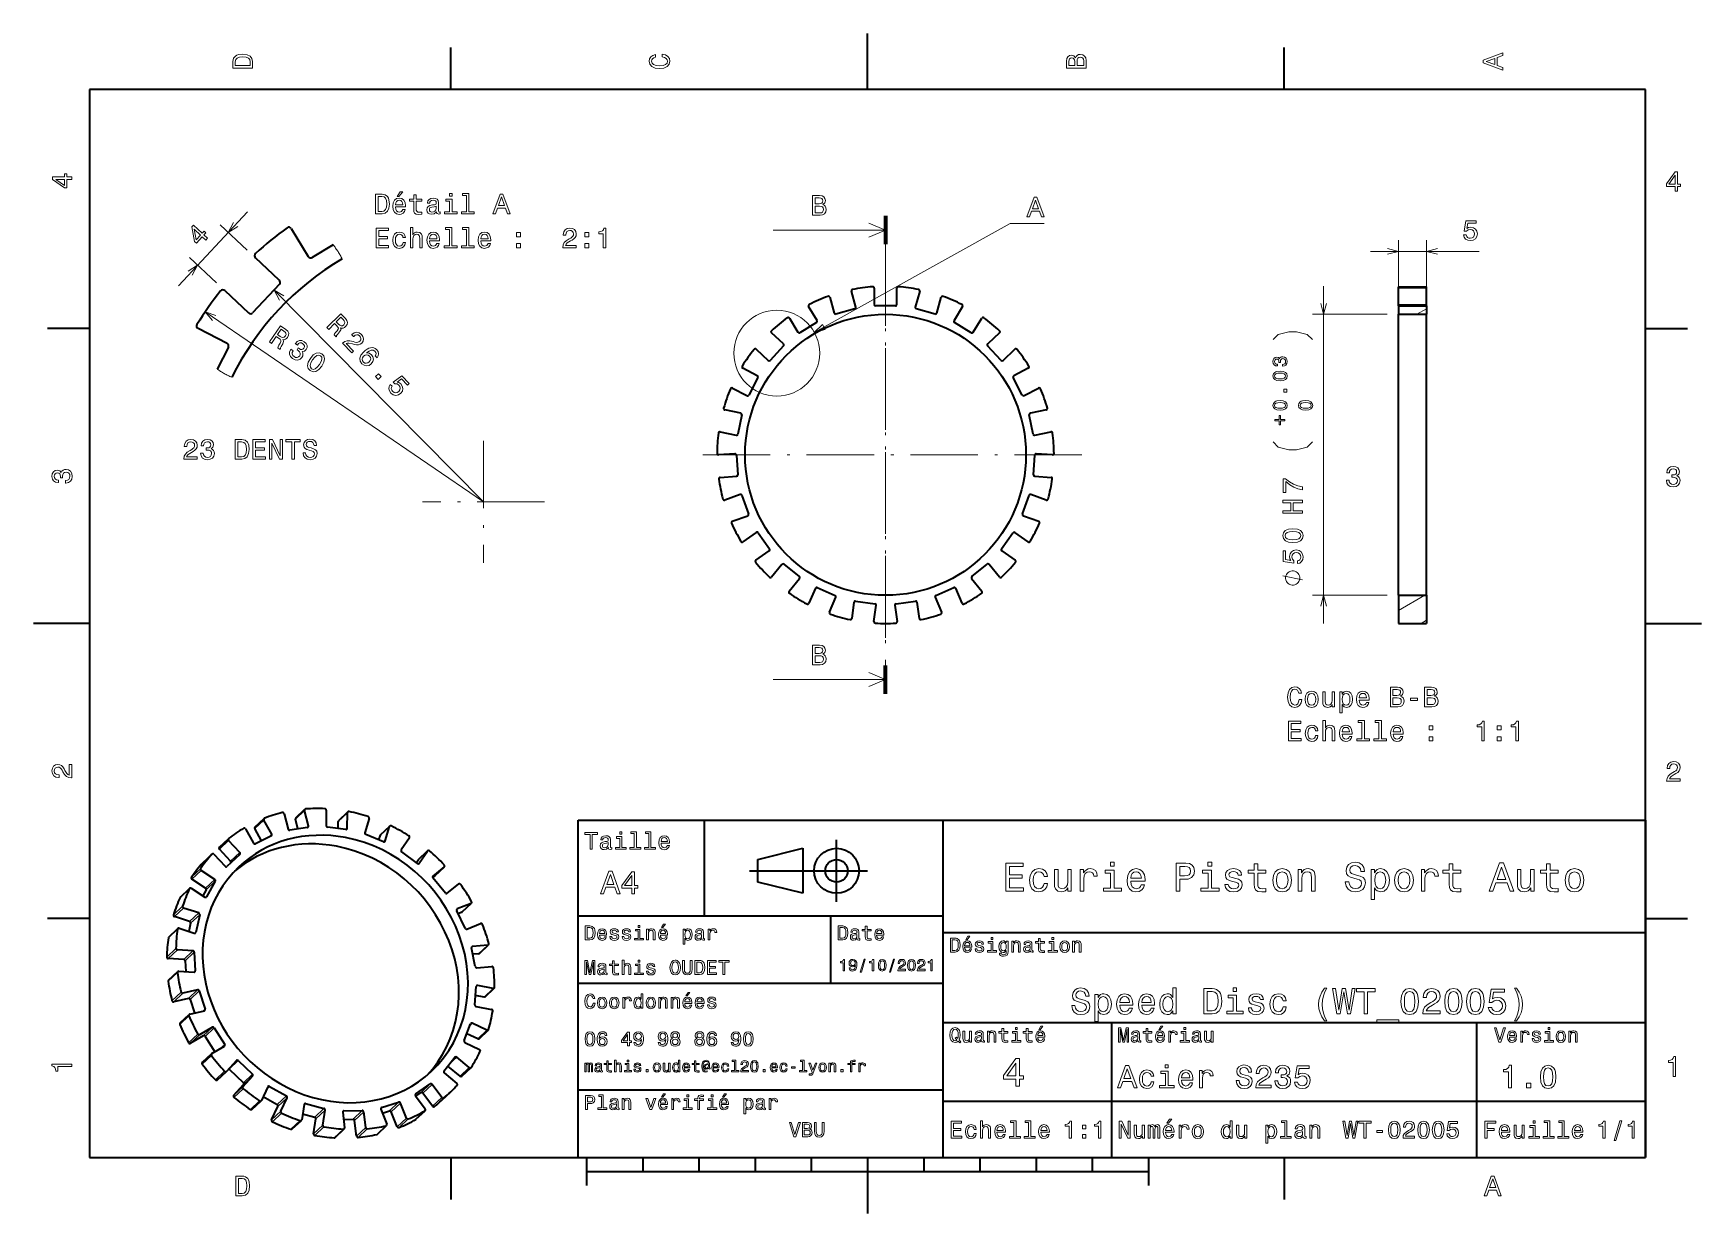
# Model space of a CAD drawing. Extents: x 0 to 297, y 0 to 210.
import ezdxf

# ---------------------------------------------------------------- set-up
doc = ezdxf.new("R2010")
doc.units = 0
doc.linetypes.add('DASHDOT', pattern=[18.5, 12, -3, 0.5, -3])

msp = doc.modelspace()

# ---------------------------------------------------------------- linework, layer by layer
at = {"color": 7, "lineweight": 35, "ltscale": 0.25}
for p, q in [((148.5, 200), (148.5, 210)), ((10, 105), (0, 105)), ((287, 105), (297, 105)), ((192, 10), (192, 20)), ((148.5, 10), (148.5, 0))]:
    msp.add_line(p, q, dxfattribs=at)
at = {"color": 7, "lineweight": 35, "ltscale": 0.1875}
for p, q in [((74.300003, 200), (74.300003, 207.5)), ((222.699997, 200), (222.699997, 207.5)), ((10, 157.5), (2.5, 157.5)), ((287, 157.5), (294.5, 157.5)), ((10, 52.5), (2.5, 52.5)), ((287, 52.5), (294.5, 52.5)), ((74.300003, 10), (74.300003, 2.5)), ((222.699997, 10), (222.699997, 2.5))]:
    msp.add_line(p, q, dxfattribs=at)
at = {"color": 7, "lineweight": 35}
for p, q in [((287, 200), (10, 200)), ((10, 200), (10, 10)), ((287, 10), (287, 200)), ((243.020645, 135.012009), (243.020645, 160.012009)), ((248.020645, 135.012009), (248.020645, 160.012009)), ((243.020645, 110.012009), (243.020645, 135.012009)), ((248.020645, 110.012009), (248.020645, 135.012009)), ((97, 10), (97, 70)), ((97, 70), (287, 70)), ((162, 10), (162, 70)), ((287, 70), (287, 10)), ((127.5, 61), (148.5, 61)), ((97, 53), (162, 53)), ((162, 50), (287, 50)), ((97, 41), (162, 41)), ((162, 34), (287, 34)), ((257, 10), (257, 34)), ((97, 22), (162, 22)), ((162, 20), (287, 20)), ((10, 10), (287, 10)), ((97, 10), (287, 10)), ((98.5, 7.5), (198.5, 7.5))]:
    msp.add_line(p, q, dxfattribs=at)
at = {"color": 7, "lineweight": 13, "ltscale": 0.45}
msp.add_line((25.827377, 165.081985), (38.113335, 178.23703), dxfattribs=at)
at = {"color": 7, "lineweight": 13, "ltscale": 0.165157}
for p, q in [((38.066998, 171.438828), (33.238895, 175.947952)), ((32.606571, 165.592133), (27.778473, 170.101273))]:
    msp.add_line(p, q, dxfattribs=at)
at = {"color": 7, "lineweight": 35, "ltscale": 0.14574}
for p, q in [((45.914272, 175.268799), (48.943233, 170.287872)), ((43.789143, 166.094711), (39.528667, 170.073715)), ((34.068245, 164.227036), (38.328716, 160.248032)), ((34.497055, 154.819794), (29.321049, 157.501785))]:
    msp.add_line(p, q, dxfattribs=at)
at = {"color": 7, "lineweight": 100, "ltscale": 0.125}
for p, q in [((151.710022, 177.512009), (151.710022, 172.512009)), ((151.710022, 92.512009), (151.710022, 97.512009))]:
    msp.add_line(p, q, dxfattribs=at)
at = {"color": 7, "lineweight": 35, "ltscale": 0.108977}
for p, q in [((53.354721, 172.385376), (49.630234, 170.120453)), ((34.710964, 154.145828), (32.705502, 150.275452))]:
    msp.add_line(p, q, dxfattribs=at)
at = {"color": 7, "lineweight": 13}
for p, q in [((151.710022, 175.012009), (131.710022, 175.012009)), ((229.69986, 105.012009), (229.69986, 165.012009)), ((30.587585, 160.458755), (80.158653, 126.654778)), ((151.710022, 95.012009), (131.710022, 95.012009))]:
    msp.add_line(p, q, dxfattribs=at)
at = {"color": 7, "linetype": 'DASHDOT', "lineweight": 13}
for p, q in [((151.710022, 172.512009), (151.710022, 97.512009)), ((151.710022, 169.971024), (151.710022, 100.052994)), ((80.158653, 137.518982), (80.158653, 115.790573)), ((186.669037, 135.012009), (116.751007, 135.012009)), ((91.022858, 126.654778), (69.294449, 126.654778))]:
    msp.add_line(p, q, dxfattribs=at)
at = {"color": 7, "lineweight": 13, "ltscale": 0.242685}
for p, q in [((243.020645, 163.512009), (243.020645, 173.219391)), ((248.020645, 163.512009), (248.020645, 173.219391))]:
    msp.add_line(p, q, dxfattribs=at)
at = {"color": 7, "lineweight": 13, "ltscale": 0.48452}
msp.add_line((238.020645, 171.219391), (257.401459, 171.219391), dxfattribs=at)
at = {"color": 7, "lineweight": 35, "ltscale": 0.175}
msp.add_line((43.813282, 165.388016), (39.035412, 160.272171), dxfattribs=at)
at = {"color": 230, "lineweight": 13}
msp.add_line((42.846138, 164.294861), (80.158653, 126.654778), dxfattribs=at)
at = {"color": 7, "lineweight": 35, "ltscale": 0.07287}
for p, q in [((146.418793, 161.309631), (145.632385, 164.116348)), ((149.710022, 164.676804), (149.710022, 161.762009)), ((153.710022, 161.762009), (153.710022, 164.676804)), ((157.787659, 164.116348), (157.001251, 161.309631)), ((243.020645, 161.762009), (243.020645, 164.676804)), ((248.020645, 161.762009), (248.020645, 164.676804)), ((139.519989, 158.906891), (138.005508, 161.397354)), ((141.780716, 163.037155), (142.567123, 160.230453)), ((160.852921, 160.230453), (161.639328, 163.037155)), ((165.414536, 161.397354), (163.900055, 158.906891)), ((134.58783, 159.319016), (136.10231, 156.828552)), ((167.317734, 156.828552), (168.832214, 159.319016)), ((133.525269, 154.731979), (131.395035, 156.721481)), ((172.025009, 156.721481), (169.894775, 154.731979)), ((128.664825, 153.798141), (130.795059, 151.80864)), ((172.624985, 151.80864), (174.755219, 153.798141)), ((128.879227, 149.094513), (126.291222, 150.435516)), ((177.12883, 150.435516), (174.540817, 149.094513)), ((124.450958, 146.883972), (127.038963, 145.542984)), ((176.381088, 145.542984), (178.969086, 146.883972)), ((125.926437, 142.412628), (123.072609, 143.005661)), ((180.347443, 143.005661), (177.493607, 142.412628)), ((122.258781, 139.089325), (125.11261, 138.496292)), ((178.307434, 138.496292), (181.161255, 139.089325)), ((124.885895, 135.181854), (121.977898, 134.982956)), ((181.442139, 134.982956), (178.534149, 135.181854)), ((122.25087, 130.992279), (125.158867, 131.191193)), ((178.261169, 131.191193), (181.169174, 130.992279)), ((125.834785, 127.938499), (123.088287, 126.962395)), ((180.331757, 126.962395), (177.585266, 127.938499)), ((124.427803, 123.193352), (127.174301, 124.169456)), ((176.245743, 124.169456), (178.992233, 123.193352)), ((128.702713, 121.219749), (126.321419, 119.538849)), ((177.098633, 119.538849), (174.717331, 121.219749)), ((128.628143, 116.270966), (131.00943, 117.951874)), ((172.410614, 117.951874), (174.791901, 116.270966)), ((133.276993, 115.523911), (131.4375, 113.262871)), ((134.540344, 110.738518), (136.379837, 112.999557)), ((167.040207, 112.999557), (168.8797, 110.738518)), ((171.982544, 113.262871), (170.143051, 115.523911)), ((139.218369, 111.273407), (138.057114, 108.59993)), ((165.36293, 108.59993), (164.201675, 111.273407)), ((141.725952, 107.006325), (142.887222, 109.679802)), ((146.086197, 108.783493), (145.689301, 105.895844)), ((149.652039, 105.351181), (150.048935, 108.238831)), ((153.371109, 108.238831), (153.768005, 105.351181)), ((157.730743, 105.895844), (157.333847, 108.783493)), ((160.532822, 109.679802), (161.694092, 107.006325)), ((36.741196, 64.252785), (34.74596, 66.377655)), ((32.137051, 63.930252), (34.132286, 61.805389)), ((35.113071, 62.718117), (33.117836, 64.842979))]:
    msp.add_line(p, q, dxfattribs=at)
at = {"color": 7, "lineweight": 35, "ltscale": 0.00625}
for p, q in [((243.020645, 164.676804), (243.020645, 164.926804)), ((248.020645, 164.676804), (248.020645, 164.926804)), ((243.020645, 161.512009), (243.020645, 161.762009)), ((248.020645, 161.512009), (248.020645, 161.762009))]:
    msp.add_line(p, q, dxfattribs=at)
at = {"color": 7, "lineweight": 35, "ltscale": 0.125}
for p, q in [((243.020645, 164.926804), (248.020645, 164.926804)), ((243.020645, 161.512009), (248.020645, 161.512009)), ((243.020645, 160.012009), (248.020645, 160.012009)), ((243.020645, 110.012009), (243.020645, 105.012009)), ((243.020645, 110.012009), (248.020645, 110.012009)), ((243.020645, 110.012009), (248.020645, 110.012009)), ((248.020645, 110.012009), (248.020645, 105.012009)), ((243.020645, 105.012009), (248.020645, 105.012009)), ((98.5, 10), (98.5, 5)), ((198.5, 10), (198.5, 5))]:
    msp.add_line(p, q, dxfattribs=at)
at = {"color": 7, "lineweight": 13, "ltscale": 0.125}
for p, q in [((248.020645, 164.676804), (243.020645, 164.676804)), ((248.020645, 161.762009), (243.020645, 161.762009))]:
    msp.add_line(p, q, dxfattribs=at)
at = {"color": 7, "lineweight": 35, "ltscale": 0.0875}
for p, q in [((146.245514, 161.001465), (142.875305, 160.057175)), ((153.460022, 161.512009), (149.960022, 161.512009)), ((160.544739, 160.057175), (157.17453, 161.001465)), ((139.436279, 158.5634), (136.445816, 156.744843)), ((166.974228, 156.744843), (163.983765, 158.5634)), ((133.537338, 154.378632), (131.148407, 151.820709)), ((172.271637, 151.820709), (169.882706, 154.378632)), ((128.986176, 148.757538), (127.375946, 145.649933)), ((176.044098, 145.649933), (174.433868, 148.757538)), ((126.120346, 142.116989), (125.408249, 138.690201)), ((178.011795, 138.690201), (177.299698, 142.116989)), ((125.152374, 134.949509), (125.39122, 131.457657)), ((178.028824, 131.457657), (178.26767, 134.949509)), ((126.154068, 127.786652), (127.326149, 124.488739)), ((176.093903, 124.488739), (177.265976, 127.786652)), ((129.051132, 121.159676), (131.069504, 118.300285)), ((172.35054, 118.300285), (174.368912, 121.159676)), ((133.628693, 115.560066), (136.343689, 113.351257)), ((167.076355, 113.351257), (169.791351, 115.560066)), ((139.547272, 111.403107), (142.757507, 110.008705)), ((160.662537, 110.008705), (163.872772, 111.403107)), ((146.367905, 108.997124), (149.835312, 108.520538)), ((153.584732, 108.520538), (157.052139, 108.997124))]:
    msp.add_line(p, q, dxfattribs=at)
at = {"color": 7, "lineweight": 35, "ltscale": 0.0375}
for p, q in [((243.020645, 161.512009), (243.020645, 160.012009)), ((248.020645, 161.512009), (248.020645, 160.012009))]:
    msp.add_line(p, q, dxfattribs=at)
at = {"color": 7, "lineweight": 13, "ltscale": 0.049038}
msp.add_line((246.321915, 160.012009), (248.020645, 160.992767), dxfattribs=at)
at = {"color": 7, "lineweight": 13, "ltscale": 0.33302}
for p, q in [((241.020645, 160.012009), (227.69986, 160.012009)), ((241.020645, 110.012009), (227.69986, 110.012009))]:
    msp.add_line(p, q, dxfattribs=at)
at = {"color": 7, "lineweight": 35, "ltscale": 0.003003}
for p, q in [((248.020645, 159.319016), (248.020645, 159.439117)), ((248.020645, 156.70845), (248.020645, 156.828552))]:
    msp.add_line(p, q, dxfattribs=at)
at = {"color": 7, "lineweight": 35, "ltscale": 0.062262}
msp.add_line((248.020645, 156.828552), (248.020645, 159.319016), dxfattribs=at)
at = {"color": 7, "lineweight": 35, "ltscale": 0.001682}
for p, q in [((248.020645, 153.798141), (248.020645, 153.865433)), ((248.020645, 151.741348), (248.020645, 151.80864))]:
    msp.add_line(p, q, dxfattribs=at)
at = {"color": 7, "lineweight": 35, "ltscale": 0.049738}
msp.add_line((248.020645, 151.80864), (248.020645, 153.798141), dxfattribs=at)
at = {"color": 7, "lineweight": 35, "ltscale": 0.033525}
msp.add_line((248.020645, 145.542984), (248.020645, 146.883972), dxfattribs=at)
at = {"color": 7, "lineweight": 35, "ltscale": 0.000701}
msp.add_line((248.020645, 145.514954), (248.020645, 145.542984), dxfattribs=at)
at = {"color": 7, "lineweight": 35, "ltscale": 0.001144}
msp.add_line((248.020645, 121.219749), (248.020645, 121.265511), dxfattribs=at)
at = {"color": 7, "lineweight": 35, "ltscale": 0.042023}
msp.add_line((248.020645, 119.538849), (248.020645, 121.219749), dxfattribs=at)
at = {"color": 7, "lineweight": 35, "ltscale": 0.002306}
for p, q in [((248.020645, 115.523911), (248.020645, 115.616135)), ((248.020645, 113.170639), (248.020645, 113.262871))]:
    msp.add_line(p, q, dxfattribs=at)
at = {"color": 7, "lineweight": 35, "ltscale": 0.056526}
msp.add_line((248.020645, 113.262871), (248.020645, 115.523911), dxfattribs=at)
at = {"color": 7, "lineweight": 13, "ltscale": 0.135641}
msp.add_line((243.020645, 107.299194), (247.719376, 110.012009), dxfattribs=at)
at = {"color": 7, "lineweight": 35, "ltscale": 0.00376}
msp.add_line((248.020645, 111.273407), (248.020645, 111.423813), dxfattribs=at)
at = {"color": 7, "lineweight": 35, "ltscale": 0.031535}
msp.add_line((248.020645, 110.012016), (248.020645, 111.273407), dxfattribs=at)
at = {"color": 7, "lineweight": 13, "ltscale": 0.027757}
msp.add_line((247.059128, 105.012009), (248.020645, 105.567146), dxfattribs=at)
at = {"color": 7, "lineweight": 13, "ltscale": 0.055935}
for p, q in [((48.276577, 71.724373), (46.648453, 70.189705)), ((55.918884, 71.323685), (54.29076, 69.789017)), ((41.040035, 70.033905), (39.411911, 68.499237)), ((63.400162, 68.861557), (61.772038, 67.326889)), ((34.74596, 66.377655), (33.117836, 64.842979)), ((31.791021, 63.947449), (30.162897, 62.412773)), ((36.741196, 64.252785), (35.113071, 62.718117)), ((70.165558, 64.520599), (68.53743, 62.985924)), ((29.772198, 61.371941), (28.144073, 59.837265)), ((29.861155, 61.026783), (28.23303, 59.492111)), ((32.295311, 59.461876), (30.667189, 57.927204)), ((73.159653, 61.698936), (71.531525, 60.164268)), ((27.760315, 57.805939), (26.132191, 56.271267)), ((32.39325, 59.131195), (30.765125, 57.596523)), ((26.571838, 54.696602), (24.943714, 53.161934)), ((26.7479, 54.378151), (25.119776, 52.843479)), ((29.440454, 53.489258), (27.81233, 51.954586)), ((77.925659, 55.172619), (76.297531, 53.637947)), ((25.656971, 50.605537), (24.028847, 49.070866)), ((29.620991, 53.18763), (27.992867, 51.652962)), ((80.898499, 47.782711), (79.27037, 46.248039)), ((23.75886, 45.658314), (25.386984, 47.192986)), ((25.637096, 46.924847), (24.008972, 45.390175)), ((28.38835, 46.777901), (26.760225, 45.243229)), ((28.638096, 46.527699), (27.009972, 44.993027)), ((24.00886, 41.345596), (25.636984, 42.880268)), ((24.677389, 37.882915), (26.305513, 39.417587)), ((26.611124, 39.219658), (24.983, 37.684986)), ((29.217028, 39.82555), (27.588903, 38.290878)), ((29.517462, 39.645329), (27.889338, 38.110657)), ((81.857681, 40.07729), (80.229553, 38.542618)), ((26.073713, 33.668407), (27.701838, 35.203079)), ((31.865032, 33.147831), (30.236908, 31.613161)), ((32.193871, 33.050957), (30.565748, 31.516287)), ((27.631174, 30.412407), (29.259298, 31.947079)), ((29.597744, 31.834034), (27.96962, 30.299362)), ((80.732071, 32.627831), (79.103943, 31.093159)), ((30.070267, 26.608675), (31.698391, 28.143345)), ((36.468826, 27.233662), (34.840706, 25.69899)), ((32.401154, 23.800842), (34.029274, 25.335514)), ((39.014847, 24.834272), (37.386723, 23.299601)), ((39.045708, 24.497845), (37.417583, 22.963173)), ((77.605148, 25.986824), (75.977028, 24.452152)), ((37.285191, 22.57358), (35.657066, 21.038908)), ((35.702114, 20.689991), (37.330238, 22.224663)), ((45.047226, 20.937859), (43.419102, 19.403189)), ((70.658875, 23.06938), (69.030746, 21.534708)), ((70.991043, 22.994722), (69.362923, 21.460051)), ((38.633553, 18.53857), (40.261673, 20.073242)), ((44.043571, 18.220179), (42.415443, 16.685507)), ((42.551567, 16.351318), (44.179691, 17.885988)), ((45.166744, 20.612196), (43.53862, 19.077524)), ((51.724876, 18.716892), (50.096752, 17.18222)), ((51.924191, 18.426146), (50.296066, 16.891476)), ((58.552547, 18.33609), (56.924423, 16.801418)), ((58.816875, 18.101826), (57.188751, 16.567154)), ((65.023865, 19.823696), (63.395737, 18.289024)), ((65.333595, 19.663286), (63.705475, 18.128614)), ((69.699478, 18.282152), (68.07135, 16.74748)), ((72.708832, 20.646807), (71.080704, 19.112135)), ((73.054565, 20.58231), (71.426437, 19.047638)), ((45.866142, 15.015869), (47.494267, 16.550539)), ((51.521656, 15.74378), (49.893532, 14.20911)), ((50.11063, 13.914434), (51.738754, 15.449104)), ((55.190647, 15.028671), (53.562523, 13.493999)), ((59.164833, 15.328051), (57.536713, 13.793379)), ((59.446812, 15.094742), (57.818687, 13.560072)), ((62.780006, 15.620506), (61.151882, 14.085835)), ((66.40625, 17.00382), (64.778122, 15.469149)), ((66.732185, 16.849184), (65.104065, 15.314512))]:
    msp.add_line(p, q, dxfattribs=at)
at = {"color": 7, "lineweight": 35, "ltscale": 0.055935}
for p, q in [((46.705212, 70.407623), (48.333336, 71.942299)), ((54.355644, 69.942154), (55.983768, 71.476822)), ((39.443615, 68.779274), (41.071739, 70.31395)), ((61.827522, 67.417366), (63.455643, 68.952042)), ((33.109417, 65.177864), (34.737541, 66.71254)), ((30.174391, 62.424538), (31.802515, 63.959209)), ((68.567184, 63.021), (70.195305, 64.555672)), ((71.543404, 60.174606), (73.171524, 61.709278)), ((26.177273, 56.334206), (27.805397, 57.868881)), ((76.362366, 53.678978), (77.990494, 55.213646)), ((24.091051, 49.193432), (25.719175, 50.728104)), ((79.396179, 46.303318), (81.0243, 47.83799)), ((24.071636, 41.532921), (25.69976, 43.067593)), ((80.419518, 38.594368), (82.047646, 40.12904)), ((26.119284, 33.919704), (27.747408, 35.454376)), ((79.356804, 31.124146), (80.984924, 32.658817)), ((30.082729, 26.918991), (31.710854, 28.453663)), ((32.73695, 23.770531), (34.365074, 25.305201)), ((76.286743, 24.446587), (77.914864, 25.981258)), ((72.69696, 20.16337), (74.325081, 21.698042)), ((38.917412, 18.552109), (40.545536, 20.086781)), ((68.109894, 16.775944), (69.738022, 18.310616)), ((46.089733, 15.058764), (47.717857, 16.593433)), ((53.721973, 13.549576), (55.350098, 15.084248)), ((61.248089, 14.13648), (62.876213, 15.67115))]:
    msp.add_line(p, q, dxfattribs=at)
at = {"color": 7, "lineweight": 35, "ltscale": 0.070859}
for p, q in [((48.993561, 68.982216), (48.276577, 71.724373)), ((44.624809, 71.148361), (45.341793, 68.406204))]:
    msp.add_line(p, q, dxfattribs=at)
at = {"color": 7, "lineweight": 35, "ltscale": 0.068846}
for p, q in [((52.137077, 71.784302), (52.109531, 69.030586)), ((55.891342, 68.569969), (55.918884, 71.323685))]:
    msp.add_line(p, q, dxfattribs=at)
at = {"color": 7, "lineweight": 35, "ltscale": 0.072329}
for p, q in [((37.789146, 68.463982), (39.197479, 65.936752)), ((42.448368, 67.506676), (41.040035, 70.033905))]:
    msp.add_line(p, q, dxfattribs=at)
at = {"color": 7, "lineweight": 35, "ltscale": 0.061655}
msp.add_line((40.612408, 66.344963), (39.411911, 68.499237), dxfattribs=at)
at = {"color": 7, "lineweight": 35, "ltscale": 0.08087}
msp.add_line((48.82682, 68.711021), (45.631523, 68.207008), dxfattribs=at)
at = {"color": 7, "lineweight": 35, "ltscale": 0.045224}
msp.add_line((47.106049, 68.439598), (46.648453, 70.189705), dxfattribs=at)
at = {"color": 7, "lineweight": 13, "ltscale": 0.01072}
msp.add_line((48.993561, 68.982216), (48.681541, 68.688103), dxfattribs=at)
at = {"color": 7, "lineweight": 35, "ltscale": 0.083338}
msp.add_line((55.652615, 68.362572), (52.343533, 68.76561), dxfattribs=at)
at = {"color": 7, "lineweight": 35, "ltscale": 0.031477}
msp.add_line((54.278168, 68.529984), (54.29076, 69.789017), dxfattribs=at)
at = {"color": 7, "lineweight": 13, "ltscale": 0.007613}
msp.add_line((55.891342, 68.569969), (55.669758, 68.361107), dxfattribs=at)
at = {"color": 7, "lineweight": 35, "ltscale": 0.066858}
for p, q in [((59.768791, 70.324646), (58.998764, 67.763596)), ((62.630135, 66.300514), (63.400162, 68.861557))]:
    msp.add_line(p, q, dxfattribs=at)
at = {"color": 7, "lineweight": 35, "ltscale": 0.425}
msp.add_line((119.5, 53), (119.5, 70), dxfattribs=at)
at = {"color": 7, "lineweight": 35, "ltscale": 0.078971}
msp.add_line((42.365982, 67.191795), (39.521454, 65.818115), dxfattribs=at)
at = {"color": 7, "lineweight": 13, "ltscale": 0.02056}
msp.add_line((42.448368, 67.506676), (41.84993, 66.942589), dxfattribs=at)
at = {"color": 7, "lineweight": 35, "ltscale": 0.085641}
msp.add_line((62.337128, 66.172302), (59.159679, 67.452499), dxfattribs=at)
at = {"color": 7, "lineweight": 35, "ltscale": 0.021583}
msp.add_line((61.523457, 66.50013), (61.772038, 67.326889), dxfattribs=at)
at = {"color": 7, "lineweight": 13, "ltscale": 0.005122}
msp.add_line((62.630135, 66.300514), (62.481052, 66.159988), dxfattribs=at)
at = {"color": 7, "lineweight": 35, "ltscale": 0.065497}
for p, q in [((66.953949, 66.87764), (65.498543, 64.699211)), ((68.710159, 62.342163), (70.165558, 64.520599))]:
    msp.add_line(p, q, dxfattribs=at)
at = {"color": 7, "lineweight": 35, "ltscale": 0.275}
msp.add_line((143, 55.5), (143, 66.5), dxfattribs=at)
at = {"color": 7, "lineweight": 35, "ltscale": 0.078251}
msp.add_line((36.749268, 63.917576), (34.466476, 61.7761), dxfattribs=at)
at = {"color": 7, "lineweight": 35, "ltscale": 0.087144}
msp.add_line((68.384598, 62.302635), (65.57444, 64.365051), dxfattribs=at)
at = {"color": 7, "lineweight": 35, "ltscale": 0.016048}
msp.add_line((68.18084, 62.452179), (68.53743, 62.985924), dxfattribs=at)
at = {"color": 7, "lineweight": 35, "ltscale": 0.206155}
for p, q in [((129, 63), (137, 65)), ((137, 57), (129, 59))]:
    msp.add_line(p, q, dxfattribs=at)
at = {"color": 7, "lineweight": 35, "ltscale": 0.1}
msp.add_line((129, 59), (129, 63), dxfattribs=at)
at = {"color": 7, "lineweight": 35, "ltscale": 0.2}
msp.add_line((137, 65), (137, 57), dxfattribs=at)
at = {"color": 7, "lineweight": 35, "ltscale": 0.072345}
for p, q in [((30.667189, 57.927204), (28.23303, 59.492111)), ((32.295311, 59.461876), (29.861155, 61.026783)), ((28.087715, 57.883419), (30.521875, 56.318512))]:
    msp.add_line(p, q, dxfattribs=at)
at = {"color": 7, "lineweight": 13, "ltscale": 0.002251}
msp.add_line((68.710159, 62.342163), (68.644638, 62.280411), dxfattribs=at)
at = {"color": 7, "lineweight": 35, "ltscale": 0.014719}
msp.add_line((71.531525, 60.164268), (71.072662, 59.795372), dxfattribs=at)
at = {"color": 7, "lineweight": 13, "ltscale": 0.000787}
msp.add_line((71.126816, 60.064682), (71.103912, 60.043098), dxfattribs=at)
at = {"color": 7, "lineweight": 35, "ltscale": 0.087457}
msp.add_line((73.346519, 57.040588), (71.112068, 59.732254), dxfattribs=at)
at = {"color": 7, "lineweight": 35, "ltscale": 0.065207}
for p, q in [((73.159653, 61.698936), (71.126816, 60.064682)), ((73.680481, 56.988495), (75.71331, 58.622749))]:
    msp.add_line(p, q, dxfattribs=at)
at = {"color": 7, "lineweight": 35, "ltscale": 0.030214}
msp.add_line((30.765125, 57.596523), (30.171265, 56.543919), dxfattribs=at)
at = {"color": 7, "lineweight": 35, "ltscale": 0.07895}
msp.add_line((32.39325, 59.131195), (30.841492, 56.380749), dxfattribs=at)
at = {"color": 7, "lineweight": 35, "ltscale": 0.070887}
for p, q in [((29.440454, 53.489258), (26.7479, 54.378151)), ((27.81233, 51.954586), (25.119776, 52.843479)), ((25.941462, 50.77195), (28.634014, 49.88306))]:
    msp.add_line(p, q, dxfattribs=at)
at = {"color": 7, "lineweight": 13, "ltscale": 0.002993}
msp.add_line((30.841492, 56.380749), (30.75437, 56.29863), dxfattribs=at)
at = {"color": 7, "lineweight": 13, "ltscale": 0.003766}
msp.add_line((75.466156, 54.203751), (75.356537, 54.100422), dxfattribs=at)
at = {"color": 7, "lineweight": 35, "ltscale": 0.0865}
msp.add_line((76.854874, 50.776409), (75.361847, 53.897701), dxfattribs=at)
at = {"color": 7, "lineweight": 35, "ltscale": 0.066086}
for p, q in [((77.925659, 55.172619), (75.466156, 54.203751)), ((77.17247, 50.636559), (79.631973, 51.605427))]:
    msp.add_line(p, q, dxfattribs=at)
at = {"color": 7, "lineweight": 35, "ltscale": 0.018346}
msp.add_line((76.297531, 53.637947), (75.614754, 53.36898), dxfattribs=at)
at = {"color": 7, "lineweight": 35, "ltscale": 0.037174}
msp.add_line((27.992867, 51.652962), (27.668362, 50.201855), dxfattribs=at)
at = {"color": 7, "lineweight": 35, "ltscale": 0.080834}
msp.add_line((29.620991, 53.18763), (28.915356, 50.032207), dxfattribs=at)
at = {"color": 7, "lineweight": 35, "ltscale": 0.3}
msp.add_line((142, 41), (142, 53), dxfattribs=at)
at = {"color": 7, "lineweight": 13, "ltscale": 0.005788}
msp.add_line((28.915356, 50.032207), (28.746887, 49.873409), dxfattribs=at)
at = {"color": 7, "lineweight": 13, "ltscale": 0.006466}
msp.add_line((78.194733, 47.551079), (78.006531, 47.37368), dxfattribs=at)
at = {"color": 7, "lineweight": 35, "ltscale": 0.067842}
for p, q in [((80.898499, 47.782711), (78.194733, 47.551079)), ((78.927155, 43.75745), (81.63092, 43.989082))]:
    msp.add_line(p, q, dxfattribs=at)
at = {"color": 7, "lineweight": 35, "ltscale": 0.068879}
for p, q in [((26.760225, 45.243229), (24.008972, 45.390175)), ((28.38835, 46.777901), (25.637096, 46.924847)), ((25.857466, 43.123268), (28.608719, 42.976322))]:
    msp.add_line(p, q, dxfattribs=at)
at = {"color": 7, "lineweight": 35, "ltscale": 0.048514}
msp.add_line((27.009972, 44.993027), (27.122272, 43.055717), dxfattribs=at)
at = {"color": 7, "lineweight": 35, "ltscale": 0.083299}
msp.add_line((28.638096, 46.527699), (28.830919, 43.201317), dxfattribs=at)
at = {"color": 7, "lineweight": 35, "ltscale": 0.084518}
msp.add_line((78.649483, 43.974686), (78.008606, 47.294113), dxfattribs=at)
at = {"color": 7, "lineweight": 35, "ltscale": 0.026159}
msp.add_line((79.27037, 46.248039), (78.227814, 46.158722), dxfattribs=at)
at = {"color": 7, "lineweight": 13, "ltscale": 0.00817}
msp.add_line((28.830919, 43.201317), (28.593107, 42.977158), dxfattribs=at)
at = {"color": 7, "lineweight": 35, "ltscale": 0.066885}
for p, q in [((29.217028, 39.82555), (26.611124, 39.219658)), ((27.588903, 38.290878), (24.983, 37.684986)), ((27.841959, 35.504646), (30.447863, 36.110538))]:
    msp.add_line(p, q, dxfattribs=at)
at = {"color": 7, "lineweight": 35, "ltscale": 0.08561}
msp.add_line((29.517462, 39.645329), (30.594442, 36.394691), dxfattribs=at)
at = {"color": 7, "lineweight": 35, "ltscale": 0.08204}
msp.add_line((78.597229, 37.139877), (78.856049, 40.411247), dxfattribs=at)
at = {"color": 7, "lineweight": 35, "ltscale": 0.038142}
msp.add_line((80.229553, 38.542618), (78.730766, 38.827805), dxfattribs=at)
at = {"color": 7, "lineweight": 13, "ltscale": 0.00888}
msp.add_line((79.110184, 40.600079), (78.851707, 40.356438), dxfattribs=at)
at = {"color": 7, "lineweight": 35, "ltscale": 0.06992}
for p, q in [((81.857681, 40.07729), (79.110184, 40.600079)), ((78.814392, 36.861366), (81.56189, 36.338577))]:
    msp.add_line(p, q, dxfattribs=at)
at = {"color": 7, "lineweight": 35, "ltscale": 0.063455}
msp.add_line((27.889338, 38.110657), (28.687601, 35.701267), dxfattribs=at)
at = {"color": 7, "lineweight": 13, "ltscale": 0.012099}
msp.add_line((30.594442, 36.394691), (30.242271, 36.062737), dxfattribs=at)
at = {"color": 7, "lineweight": 35, "ltscale": 0.065511}
for p, q in [((31.865032, 33.147831), (29.597744, 31.834034)), ((30.236908, 31.613161), (27.96962, 30.299362)), ((31.747759, 28.481113), (34.015045, 29.79491))]:
    msp.add_line(p, q, dxfattribs=at)
at = {"color": 7, "lineweight": 35, "ltscale": 0.087129}
msp.add_line((32.193871, 33.050957), (34.075134, 30.117153), dxfattribs=at)
at = {"color": 7, "lineweight": 35, "ltscale": 0.079775}
msp.add_line((76.702003, 30.778881), (77.841309, 33.759575), dxfattribs=at)
at = {"color": 7, "lineweight": 13, "ltscale": 0.014099}
msp.add_line((78.144608, 33.866264), (77.73423, 33.479439), dxfattribs=at)
at = {"color": 7, "lineweight": 35, "ltscale": 0.071714}
for p, q in [((80.732071, 32.627831), (78.144608, 33.866264)), ((76.842545, 30.459755), (79.43, 29.221319))]:
    msp.add_line(p, q, dxfattribs=at)
at = {"color": 7, "lineweight": 35, "ltscale": 0.35}
msp.add_line((192, 20), (192, 34), dxfattribs=at)
at = {"color": 7, "lineweight": 35, "ltscale": 0.08055}
msp.add_line((30.565748, 31.516287), (32.304966, 28.803997), dxfattribs=at)
at = {"color": 7, "lineweight": 13, "ltscale": 0.027192}
msp.add_line((34.075134, 30.117153), (33.283653, 29.371105), dxfattribs=at)
at = {"color": 7, "lineweight": 35, "ltscale": 0.053462}
msp.add_line((79.103943, 31.093159), (77.175011, 32.016403), dxfattribs=at)
at = {"color": 7, "lineweight": 35, "ltscale": 0.065203}
for p, q in [((36.135971, 27.240002), (34.375454, 25.315737)), ((37.285191, 22.57358), (39.045708, 24.497845)), ((35.657066, 21.038908), (37.417583, 22.963173))]:
    msp.add_line(p, q, dxfattribs=at)
at = {"color": 7, "lineweight": 35, "ltscale": 0.087462}
for p, q in [((36.468826, 27.233662), (39.014847, 24.834272)), ((34.840706, 25.69899), (37.386723, 23.299601))]:
    msp.add_line(p, q, dxfattribs=at)
at = {"color": 7, "lineweight": 35, "ltscale": 0.078426}
msp.add_line((73.104355, 25.363468), (75.039658, 27.832424), dxfattribs=at)
at = {"color": 7, "lineweight": 13, "ltscale": 0.041697}
msp.add_line((75.369629, 27.849056), (74.15593, 26.705019), dxfattribs=at)
at = {"color": 7, "lineweight": 35, "ltscale": 0.072739}
for p, q in [((77.605148, 25.986824), (75.369629, 27.849056)), ((73.157852, 25.027393), (75.393372, 23.165161))]:
    msp.add_line(p, q, dxfattribs=at)
at = {"color": 7, "lineweight": 35, "ltscale": 0.070608}
msp.add_line((75.977028, 24.452152), (73.806976, 26.259846), dxfattribs=at)
at = {"color": 7, "lineweight": 35, "ltscale": 0.066065}
for p, q in [((41.713089, 22.540218), (40.589912, 20.148201)), ((42.415443, 16.685507), (43.53862, 19.077524)), ((44.043571, 18.220179), (45.166744, 20.612196))]:
    msp.add_line(p, q, dxfattribs=at)
at = {"color": 7, "lineweight": 35, "ltscale": 0.072117}
msp.add_line((40.90033, 20.809305), (43.419102, 19.403189), dxfattribs=at)
at = {"color": 7, "lineweight": 13, "ltscale": 0.016792}
msp.add_line((42.025276, 22.624878), (41.53651, 22.164169), dxfattribs=at)
at = {"color": 7, "lineweight": 35, "ltscale": 0.086524}
msp.add_line((42.025276, 22.624878), (45.047226, 20.937859), dxfattribs=at)
at = {"color": 7, "lineweight": 13, "ltscale": 0.001546}
msp.add_line((68.071106, 21.295277), (68.026115, 21.252865), dxfattribs=at)
at = {"color": 7, "lineweight": 35, "ltscale": 0.07273}
for p, q in [((68.0336, 20.967175), (69.751389, 18.619259)), ((71.080704, 19.112135), (69.362923, 21.460051)), ((72.708832, 20.646807), (70.991043, 22.994722))]:
    msp.add_line(p, q, dxfattribs=at)
at = {"color": 7, "lineweight": 35, "ltscale": 0.078438}
msp.add_line((68.071106, 21.295277), (70.658875, 23.06938), dxfattribs=at)
at = {"color": 7, "lineweight": 35, "ltscale": 0.02851}
msp.add_line((68.090164, 20.889866), (69.030746, 21.534708), dxfattribs=at)
at = {"color": 7, "lineweight": 35, "ltscale": 0.06781}
for p, q in [((48.182755, 19.397041), (47.78022, 16.714676)), ((51.521656, 15.74378), (51.924191, 18.426146)), ((49.893532, 14.20911), (50.296066, 16.891476))]:
    msp.add_line(p, q, dxfattribs=at)
at = {"color": 7, "lineweight": 13, "ltscale": 0.009722}
msp.add_line((48.451118, 19.566425), (48.168144, 19.299692), dxfattribs=at)
at = {"color": 7, "lineweight": 35, "ltscale": 0.084555}
msp.add_line((48.451118, 19.566425), (51.724876, 18.716892), dxfattribs=at)
at = {"color": 7, "lineweight": 13, "ltscale": 0.007073}
msp.add_line((55.269783, 18.28513), (55.063896, 18.091063), dxfattribs=at)
at = {"color": 7, "lineweight": 35, "ltscale": 0.069888}
for p, q in [((55.065144, 18.043585), (55.413105, 15.26981)), ((59.164833, 15.328051), (58.816875, 18.101826)), ((57.536713, 13.793379), (57.188751, 16.567154))]:
    msp.add_line(p, q, dxfattribs=at)
at = {"color": 7, "lineweight": 35, "ltscale": 0.082079}
msp.add_line((55.269783, 18.28513), (58.552547, 18.33609), dxfattribs=at)
at = {"color": 7, "lineweight": 13, "ltscale": 0.004475}
msp.add_line((61.975559, 18.87602), (61.845295, 18.753235), dxfattribs=at)
at = {"color": 7, "lineweight": 35, "ltscale": 0.071691}
for p, q in [((61.849823, 18.580229), (62.92247, 15.920765)), ((64.778122, 15.469149), (63.705475, 18.128614)), ((66.40625, 17.00382), (65.333595, 19.663286))]:
    msp.add_line(p, q, dxfattribs=at)
at = {"color": 7, "lineweight": 35, "ltscale": 0.079805}
msp.add_line((61.975559, 18.87602), (65.023865, 19.823696), dxfattribs=at)
at = {"color": 7, "lineweight": 35, "ltscale": 0.033231}
msp.add_line((62.126431, 17.894415), (63.395737, 18.289024), dxfattribs=at)
at = {"color": 7, "lineweight": 35, "ltscale": 0.055845}
msp.add_line((47.934578, 17.743299), (50.096752, 17.18222), dxfattribs=at)
at = {"color": 7, "lineweight": 35, "ltscale": 0.042509}
msp.add_line((55.224277, 16.775026), (56.924423, 16.801418), dxfattribs=at)
at = {"color": 7, "lineweight": 35, "ltscale": 0.0625}
for p, q in [((108.5, 10), (108.5, 7.5)), ((118.5, 10), (118.5, 7.5)), ((128.5, 10), (128.5, 7.5)), ((138.5, 10), (138.5, 7.5)), ((158.5, 10), (158.5, 7.5)), ((168.5, 10), (168.5, 7.5)), ((178.5, 10), (178.5, 7.5)), ((188.5, 10), (188.5, 7.5))]:
    msp.add_line(p, q, dxfattribs=at)
at = {"color": 7, "lineweight": 13}
for points in [[(35.533215, 204.994965), (35.533215, 203.829971), (39.033215, 203.829971), (39.033215, 204.994965), (38.922264, 205.544678), (38.584366, 205.953171), (38.034657, 206.205338), (37.283215, 206.296112), (36.516644, 206.215424), (36.21405, 206.114563), (35.971977, 205.973343), (35.644165, 205.56485), (35.563473, 205.297562)], [(35.951801, 204.959656), (36.027451, 205.342941), (36.259438, 205.605194), (36.672985, 205.761536), (37.283215, 205.811966), (37.873272, 205.756485), (38.286816, 205.600143), (38.533936, 205.332855), (38.614628, 204.959656), (38.614628, 204.298996), (35.951801, 204.298996)], [(111.93206, 205.817017), (112.35569, 205.716141), (112.658287, 205.549713), (112.844887, 205.317734), (112.905403, 205.045395), (112.814629, 204.71759), (112.54229, 204.460388), (112.098488, 204.28891), (111.483215, 204.233429), (110.872986, 204.28891), (110.424141, 204.455338), (110.151802, 204.71254), (110.055984, 205.045395), (110.106415, 205.287476), (110.247627, 205.494247), (110.474571, 205.655624), (110.787247, 205.766571), (110.787247, 206.245682), (110.308144, 206.094391), (109.94503, 205.832138), (109.718086, 205.474075), (109.637398, 205.045395), (109.763474, 204.510818), (110.116501, 204.10231), (110.696472, 203.840057), (111.483215, 203.749283), (112.269958, 203.840057), (112.84993, 204.10231), (113.208, 204.510818), (113.329041, 205.045395), (113.233215, 205.51442), (112.965927, 205.892654), (112.527161, 206.159943), (111.93206, 206.301163)], [(185.542007, 205.630417), (185.249496, 205.983429), (185.052811, 206.074219), (184.81073, 206.104477), (184.432495, 206.03891), (184.160156, 205.842224), (183.993729, 205.524506), (183.933212, 205.080704), (183.933212, 203.835022), (187.433212, 203.835022), (187.433212, 205.151306), (187.36261, 205.620331), (187.155838, 205.968307), (186.828018, 206.185165), (186.384216, 206.260818), (186.08667, 206.215424), (185.839554, 206.094391), (185.65799, 205.897705)], [(185.385666, 204.984879), (185.385666, 204.298996), (184.351807, 204.298996), (184.351807, 205.025223), (184.382065, 205.297562), (184.472839, 205.489197), (184.629181, 205.605194), (184.86116, 205.645538), (185.093155, 205.600143), (185.254532, 205.479111), (185.355408, 205.272339)], [(187.014618, 205.095825), (187.014618, 204.298996), (185.809296, 204.298996), (185.809296, 205.050446), (185.844589, 205.368164), (185.9505, 205.595108), (186.132065, 205.731277), (186.394302, 205.776657), (186.671692, 205.731277), (186.863327, 205.605194), (186.979324, 205.393372)], [(261.633209, 203.466858), (261.633209, 203.930847), (260.604401, 204.298996), (260.604401, 205.695969), (261.633209, 206.064133), (261.633209, 206.538193), (258.128174, 205.257217), (258.128174, 204.742798)], [(260.17572, 204.460388), (258.632477, 205), (260.17572, 205.539627)], [(6.833213, 184.02739), (6.833213, 184.481277), (5.965778, 184.481277), (5.965778, 184.98056), (5.56232, 184.98056), (5.56232, 184.481277), (3.408862, 184.481277), (3.408862, 184.022339), (5.521974, 182.489197), (5.965778, 182.489197), (5.965778, 184.02739)], [(292.277374, 181.916794), (292.731262, 181.916794), (292.731262, 182.784225), (293.23056, 182.784225), (293.23056, 183.187683), (292.731262, 183.187683), (292.731262, 185.341141), (292.272339, 185.341141), (290.739197, 183.228027), (290.739197, 182.784225), (292.277374, 182.784225)], [(291.162842, 183.187683), (292.277374, 184.756134), (292.277374, 183.187683)], [(5.56232, 182.912827), (3.993876, 184.02739), (5.56232, 184.02739)], [(62.081902, 181.39035), (60.916916, 181.39035), (60.916916, 177.89035), (62.081902, 177.89035), (62.631611, 178.001297), (63.040112, 178.339203), (63.292274, 178.888916), (63.383053, 179.64035), (63.302361, 180.406921), (63.201496, 180.709518), (63.060287, 180.951584), (62.651783, 181.279404), (62.384495, 181.360092)], [(64.774986, 180.966721), (65.072533, 180.966721), (65.773544, 181.824066), (65.279305, 181.824066)], [(67.710144, 180.129547), (67.710144, 178.772919), (67.740402, 178.334152), (67.881615, 178.031555), (68.164032, 177.855042), (68.643143, 177.794525), (69.167633, 177.819748), (69.167633, 178.203033), (68.784348, 178.172775), (68.436371, 178.21312), (68.249771, 178.339203), (68.169075, 178.55101), (68.153946, 178.848557), (68.153946, 180.129547), (69.167633, 180.129547), (69.167633, 180.507782), (68.153946, 180.507782), (68.153946, 181.299576), (67.710144, 181.299576), (67.710144, 180.507782), (66.943573, 180.507782), (66.943573, 180.129547)], [(74.558846, 181.511383), (74.089828, 181.511383), (74.089828, 181.007065), (74.558846, 181.007065)], [(77.105675, 181.138184), (77.105675, 178.26355), (76.192848, 178.26355), (76.192848, 177.89035), (78.45726, 177.89035), (78.45726, 178.26355), (77.549484, 178.26355), (77.549484, 181.511383), (76.409714, 181.511383), (76.409714, 181.138184)], [(81.805969, 177.89035), (82.269943, 177.89035), (82.6381, 178.919174), (84.035072, 178.919174), (84.403229, 177.89035), (84.877289, 177.89035), (83.596313, 181.395401), (83.081902, 181.395401)], [(62.046597, 180.971756), (62.429882, 180.896118), (62.692131, 180.664124), (62.848469, 180.25058), (62.898903, 179.64035), (62.843426, 179.050293), (62.687088, 178.636749), (62.419796, 178.389633), (62.046597, 178.308945), (61.385933, 178.308945), (61.385933, 180.971756)], [(64.467346, 179.11586), (66.242561, 179.11586), (66.247604, 179.322632), (66.166916, 179.902603), (65.945015, 180.336319), (65.591988, 180.598557), (65.122963, 180.694382), (64.664032, 180.593521), (64.311005, 180.311096), (64.084061, 179.852173), (64.003372, 179.246979), (64.079018, 178.626663), (64.305962, 178.172775), (64.653946, 177.89035), (65.107834, 177.794525), (65.501205, 177.860092), (65.823975, 178.031555), (66.061005, 178.303894), (66.197174, 178.667007), (65.758415, 178.667007), (65.667633, 178.465271), (65.536514, 178.31398), (65.163315, 178.192947), (64.875847, 178.248413), (64.658989, 178.424927), (64.517776, 178.712402), (64.467346, 179.100723)], [(64.467346, 179.489059), (64.52282, 179.837036), (64.658989, 180.094238), (64.865761, 180.25058), (65.138092, 180.306061), (65.405388, 180.25058), (65.61216, 180.094238), (65.738243, 179.837036), (65.78363, 179.489059)], [(71.759857, 178.243378), (71.759857, 178.228241), (71.785072, 178.056778), (71.860718, 177.935745), (72.178444, 177.83992), (72.42556, 177.880264), (72.42556, 178.223206), (72.319656, 178.208069), (72.178444, 178.273636), (72.153229, 178.475372), (72.153229, 179.87738), (72.092705, 180.235458), (71.916191, 180.48761), (71.608559, 180.638916), (71.174843, 180.694382), (70.751205, 180.633865), (70.43853, 180.462402), (70.241844, 180.195099), (70.176285, 179.842087), (70.176285, 179.811813), (70.574692, 179.811813), (70.610001, 180.023636), (70.720947, 180.174927), (70.902504, 180.265717), (71.159714, 180.30101), (71.40683, 180.275803), (71.583344, 180.20015), (71.689247, 180.069031), (71.724548, 179.887466), (71.704376, 179.675659), (71.623688, 179.569748), (71.421959, 179.519318), (71.043716, 179.478973), (70.610001, 179.388184), (70.302361, 179.226807), (70.120804, 178.97464), (70.065331, 178.60144), (70.115761, 178.268585), (70.272102, 178.021469), (70.524261, 177.865128), (70.872246, 177.809662), (71.341263, 177.915573)], [(71.709419, 178.83847), (71.648903, 178.576233), (71.487518, 178.374496), (71.245445, 178.243378), (70.947891, 178.197983), (70.756248, 178.223206), (70.620087, 178.303894), (70.534348, 178.445099), (70.509132, 178.641785), (70.529305, 178.818298), (70.610001, 178.944382), (70.932762, 179.085602), (71.341263, 179.146118), (71.709419, 179.267151)], [(74.543716, 178.26355), (74.543716, 180.507782), (73.403946, 180.507782), (73.403946, 180.129547), (74.099915, 180.129547), (74.099915, 178.26355), (73.192131, 178.26355), (73.192131, 177.89035), (75.461586, 177.89035), (75.461586, 178.26355)], [(82.799484, 179.347839), (83.339104, 180.891068), (83.878731, 179.347839)], [(140.525238, 179.528214), (140.87825, 179.820724), (140.96904, 180.01741), (140.999298, 180.259491), (140.933731, 180.637726), (140.737045, 180.910065), (140.419327, 181.076492), (139.975525, 181.137009), (138.729843, 181.137009), (138.729843, 177.637009), (140.046127, 177.637009), (140.515137, 177.707611), (140.863129, 177.914383), (141.079987, 178.242203), (141.15564, 178.686005), (141.110245, 178.983551), (140.989212, 179.230667), (140.792526, 179.412231)], [(139.8797, 179.684555), (139.193817, 179.684555), (139.193817, 180.718414), (139.920044, 180.718414), (140.192383, 180.688156), (140.384018, 180.597382), (140.500015, 180.44104), (140.540359, 180.209061), (140.494965, 179.977066), (140.373932, 179.815689), (140.16716, 179.714813)], [(139.990646, 178.055603), (139.193817, 178.055603), (139.193817, 179.260925), (139.945267, 179.260925), (140.262985, 179.225632), (140.489929, 179.11972), (140.626099, 178.938156), (140.671478, 178.675919), (140.626099, 178.398529), (140.500015, 178.206894), (140.288193, 178.090897)], [(176.873993, 177.336136), (177.337982, 177.336136), (177.706131, 178.36496), (179.103104, 178.36496), (179.471268, 177.336136), (179.945328, 177.336136), (178.664352, 180.841187), (178.149933, 180.841187)], [(177.867523, 178.793625), (178.407135, 180.336853), (178.946762, 178.793625)], [(30.698006, 173.227325), (31.007809, 173.559052), (30.373856, 174.151123), (30.714642, 174.516006), (30.419781, 174.791382), (30.078995, 174.426498), (28.505169, 175.896347), (28.191925, 175.560944), (28.689812, 172.998154), (29.01416, 172.695236), (30.064053, 173.819397)], [(61.027866, 171.843521), (63.246887, 171.843521), (63.246887, 172.267151), (61.491844, 172.267151), (61.491844, 173.452316), (63.055244, 173.452316), (63.055244, 173.870895), (61.491844, 173.870895), (61.491844, 174.919891), (63.206539, 174.919891), (63.206539, 175.343521), (61.027866, 175.343521)], [(67.115044, 171.843521), (67.558846, 171.843521), (67.558846, 173.406921), (67.604233, 173.764984), (67.750488, 174.027237), (67.977432, 174.188629), (68.280029, 174.249146), (68.522102, 174.198715), (68.673401, 174.062546), (68.749046, 173.835602), (68.774261, 173.533005), (68.774261, 171.843521), (69.218063, 171.843521), (69.218063, 173.623779), (69.197891, 173.981842), (69.107117, 174.279404), (68.809563, 174.551727), (68.345589, 174.647552), (68.09343, 174.612259), (67.876572, 174.516434), (67.695015, 174.365128), (67.558846, 174.158356), (67.558846, 175.464554), (67.115044, 175.464554)], [(74.069656, 175.091354), (74.069656, 172.216721), (73.15683, 172.216721), (73.15683, 171.843521), (75.421234, 171.843521), (75.421234, 172.216721), (74.513458, 172.216721), (74.513458, 175.464554), (73.373688, 175.464554), (73.373688, 175.091354)], [(77.105675, 175.091354), (77.105675, 172.216721), (76.192848, 172.216721), (76.192848, 171.843521), (78.45726, 171.843521), (78.45726, 172.216721), (77.549484, 172.216721), (77.549484, 175.464554), (76.409714, 175.464554), (76.409714, 175.091354)], [(94.252647, 171.843521), (96.658264, 171.843521), (96.658264, 172.277237), (94.756973, 172.277237), (94.862877, 172.514267), (95.044434, 172.710953), (95.604233, 173.069031), (95.901779, 173.220322), (96.234634, 173.43718), (96.471664, 173.689346), (96.607834, 173.986893), (96.658264, 174.324783), (96.572533, 174.748413), (96.335495, 175.081268), (95.972389, 175.293091), (95.503372, 175.368744), (95.019218, 175.283005), (94.651062, 175.045975), (94.414032, 174.667725), (94.333344, 174.168442), (94.333344, 174.097839), (94.792274, 174.097839), (94.792274, 174.138184), (94.837662, 174.481125), (94.973831, 174.733292), (95.190689, 174.894669), (95.478149, 174.95015), (95.77066, 174.899719), (95.987518, 174.773636), (96.128723, 174.57695), (96.179161, 174.329834), (96.14386, 174.097839), (96.048035, 173.901154), (95.886658, 173.729691), (95.664749, 173.578384), (95.367203, 173.417007), (94.872963, 173.104324), (94.524979, 172.771469), (94.318207, 172.368011), (94.252647, 171.858658)], [(101.464462, 171.843521), (101.923393, 171.843521), (101.923393, 175.368744), (101.58046, 175.368744), (101.489677, 175.061096), (101.308121, 174.854324), (101.030746, 174.733292), (100.647461, 174.692947), (100.647461, 174.334869), (101.464462, 174.334869)], [(254.632736, 174.132202), (254.743683, 173.718658), (254.990814, 173.395905), (255.353912, 173.194168), (255.817902, 173.11853), (256.327271, 173.209305), (256.725677, 173.456421), (256.977844, 173.849792), (257.073669, 174.354111), (256.987915, 174.823135), (256.74585, 175.191284), (256.367615, 175.428314), (255.878418, 175.514053), (255.500168, 175.453537), (255.207672, 175.287109), (255.348877, 176.230194), (256.882019, 176.230194), (256.882019, 176.643738), (255.010986, 176.643738), (254.733597, 174.787827), (255.137054, 174.787827), (255.429565, 175.024872), (255.802765, 175.110596), (256.125519, 175.055115), (256.37265, 174.893738), (256.528992, 174.646622), (256.584473, 174.328888), (256.528992, 174.011169), (256.367615, 173.764053), (256.120483, 173.607712), (255.802765, 173.552246), (255.535477, 173.58754), (255.328705, 173.703537), (255.177399, 173.885101), (255.101761, 174.132202)], [(29.00845, 173.280228), (28.622917, 175.165329), (29.769192, 174.094788)], [(65.803802, 173.654037), (66.242561, 173.654037), (66.151787, 174.057495), (65.934929, 174.375229), (65.597031, 174.571915), (65.158272, 174.647552), (64.674118, 174.546692), (64.305962, 174.264267), (64.073975, 173.805344), (63.993282, 173.190063), (64.068932, 172.579834), (64.295876, 172.125946), (64.653946, 171.843521), (65.143143, 171.747696), (65.576859, 171.823349), (65.914749, 172.035156), (66.146744, 172.368011), (66.247604, 172.811813), (65.823975, 172.811813), (65.748329, 172.529404), (65.607117, 172.317581), (65.405388, 172.186462), (65.158272, 172.146118), (64.850632, 172.21167), (64.628731, 172.413406), (64.492561, 172.741211), (64.447174, 173.2052), (64.492561, 173.659088), (64.633774, 173.986893), (64.860718, 174.188629), (65.158272, 174.259232), (65.420517, 174.213837), (65.617203, 174.097839), (65.748329, 173.906204)], [(70.539391, 173.069031), (72.314606, 173.069031), (72.319656, 173.275803), (72.23896, 173.855774), (72.017059, 174.28949), (71.664032, 174.551727), (71.195015, 174.647552), (70.736076, 174.546692), (70.383057, 174.264267), (70.156105, 173.805344), (70.075417, 173.20015), (70.151062, 172.579834), (70.378006, 172.125946), (70.72599, 171.843521), (71.179886, 171.747696), (71.573257, 171.813263), (71.896019, 171.984726), (72.133057, 172.257065), (72.269218, 172.620178), (71.83046, 172.620178), (71.739685, 172.418442), (71.608559, 172.267151), (71.235359, 172.146118), (70.947891, 172.201584), (70.731033, 172.378098), (70.589828, 172.665573), (70.539391, 173.053894)], [(70.539391, 173.44223), (70.594872, 173.790207), (70.731033, 174.047409), (70.937805, 174.203751), (71.210144, 174.259232), (71.477432, 174.203751), (71.684204, 174.047409), (71.810287, 173.790207), (71.855675, 173.44223)], [(79.647461, 173.069031), (81.422676, 173.069031), (81.427719, 173.275803), (81.347031, 173.855774), (81.12513, 174.28949), (80.772102, 174.551727), (80.303085, 174.647552), (79.844147, 174.546692), (79.491119, 174.264267), (79.264175, 173.805344), (79.183487, 173.20015), (79.259132, 172.579834), (79.486076, 172.125946), (79.834061, 171.843521), (80.287949, 171.747696), (80.68132, 171.813263), (81.004089, 171.984726), (81.241119, 172.257065), (81.377289, 172.620178), (80.93853, 172.620178), (80.847748, 172.418442), (80.716629, 172.267151), (80.34343, 172.146118), (80.055962, 172.201584), (79.839104, 172.378098), (79.697891, 172.665573), (79.647461, 173.053894)], [(79.647461, 173.44223), (79.702942, 173.790207), (79.839104, 174.047409), (80.045876, 174.203751), (80.318214, 174.259232), (80.585503, 174.203751), (80.792274, 174.047409), (80.918358, 173.790207), (80.963745, 173.44223)], [(86.027145, 173.800293), (86.723114, 173.800293), (86.723114, 174.551727), (86.027145, 174.551727)], [(86.027145, 171.843521), (86.723114, 171.843521), (86.723114, 172.594955), (86.027145, 172.594955)], [(98.171234, 173.800293), (98.867203, 173.800293), (98.867203, 174.551727), (98.171234, 174.551727)], [(98.171234, 171.843521), (98.867203, 171.843521), (98.867203, 172.594955), (98.171234, 172.594955)], [(42.01358, 155.087799), (42.401077, 154.823547), (43.233593, 156.044373), (43.629425, 155.774445), (43.912567, 155.563049), (44.056118, 155.3797), (44.062355, 155.174011), (43.936378, 154.899765), (43.701492, 154.510559), (43.558853, 154.247681), (43.509403, 154.067749), (43.946899, 153.769409), (44.000885, 153.848572), (43.984612, 154.030594), (44.09903, 154.269989), (44.388092, 154.756546), (44.553093, 155.150681), (44.531136, 155.324356), (44.435123, 155.505814), (44.672821, 155.496323), (44.888935, 155.562607), (45.088955, 155.694794), (45.264545, 155.898575), (45.444885, 156.288345), (45.457226, 156.664505), (45.290199, 157.010361), (44.952141, 157.320251), (43.985481, 157.979446)], [(140.464325, 158.196701), (139.026077, 156.806946), (140.966522, 157.291382)], [(44.602291, 157.039963), (44.839409, 156.841644), (44.964588, 156.640289), (44.977638, 156.417755), (44.858864, 156.16301), (44.652401, 155.949753), (44.440453, 155.880646), (44.197643, 155.93634), (43.92094, 156.094513), (43.475109, 156.398544), (44.131462, 157.361038)], [(45.846664, 153.804626), (45.826775, 153.775467), (45.62067, 153.330002), (45.611923, 152.896469), (45.789555, 152.494537), (46.149582, 152.145248), (46.631214, 151.920593), (47.08123, 151.882294), (47.488457, 152.031891), (47.81918, 152.355743), (47.953484, 152.624298), (47.998203, 152.88681), (47.953335, 153.143265), (47.830051, 153.392151), (48.254318, 153.432465), (48.594505, 153.725433), (48.753632, 154.093063), (48.742107, 154.461075), (48.555573, 154.814133), (48.192513, 155.141068), (47.772053, 155.330124), (47.359535, 155.342834), (46.973145, 155.179047), (46.646397, 154.834167), (46.626507, 154.804993), (46.997337, 154.552109), (47.212521, 154.796051), (47.451553, 154.913834), (47.706112, 154.911163), (47.980354, 154.785187), (48.17429, 154.604111), (48.272953, 154.408646), (48.272179, 154.20163), (48.178978, 153.98439), (48.002251, 153.805786), (47.808487, 153.736481), (47.57666, 153.772491), (47.322117, 153.909454), (47.162457, 154.024429), (46.937992, 153.695267), (47.147839, 153.564362), (47.384766, 153.34787), (47.512405, 153.114319), (47.518257, 152.872269), (47.415016, 152.631348), (47.204384, 152.420944), (46.961372, 152.324173), (46.692989, 152.342377), (46.413254, 152.47821), (46.179169, 152.698868), (46.072746, 152.954575), (46.088299, 153.236969), (46.229992, 153.543228)], [(49.322945, 152.172668), (48.93935, 151.475891), (48.816948, 150.875671), (48.936234, 150.379242), (49.307056, 149.992081), (49.798729, 149.791077), (50.30444, 149.861313), (50.814339, 150.197281), (51.327095, 150.805969), (51.703682, 151.501434), (51.800678, 151.813751), (51.833088, 152.102966), (51.713802, 152.599396), (51.349991, 152.987885), (50.851307, 153.187561), (50.342758, 153.113159), (49.828693, 152.780045)], [(49.722939, 151.899902), (50.100075, 152.381332), (50.451439, 152.672791), (50.783848, 152.757431), (51.114159, 152.642059), (51.338013, 152.379532), (51.3806, 152.039169), (51.237568, 151.605637), (50.927097, 151.078751), (50.547119, 150.59314), (50.195755, 150.301682), (49.86335, 150.217041), (49.540047, 150.33374), (49.309185, 150.59494), (49.266594, 150.935303), (49.40963, 151.368835)], [(222.380264, 150.763947), (222.404968, 150.763947), (222.743881, 150.820419), (222.998062, 150.986343), (223.160446, 151.247589), (223.220459, 151.593552), (223.160446, 151.960693), (223.005127, 152.236053), (222.757996, 152.412567), (222.440277, 152.47612), (222.231995, 152.447876), (222.062546, 152.370209), (221.931915, 152.243118), (221.836609, 152.073669), (221.645966, 152.303131), (221.342361, 152.384323), (221.067001, 152.331375), (220.858719, 152.179581), (220.728104, 151.932465), (220.682205, 151.593552), (220.738693, 151.275833), (220.894028, 151.032242), (221.141144, 150.873383), (221.469452, 150.820419), (221.494171, 150.820419), (221.494171, 151.134613), (221.268234, 151.162857), (221.105835, 151.254639), (221.006989, 151.402924), (220.971695, 151.611206), (220.999939, 151.794769), (221.074066, 151.928925), (221.194092, 152.010117), (221.356491, 152.041901), (221.529465, 152.010117), (221.645966, 151.9254), (221.716583, 151.77713), (221.737762, 151.575897), (221.734222, 151.438217), (222.013123, 151.438217), (222.006058, 151.611206), (222.037827, 151.833603), (222.122559, 151.999527), (222.260239, 152.098373), (222.440277, 152.133682), (222.645035, 152.094849), (222.796829, 151.992462), (222.892151, 151.830078), (222.92392, 151.614731), (222.888626, 151.392334), (222.782715, 151.229935), (222.613266, 151.127563), (222.380264, 151.08873)], [(221.953094, 148.187561), (222.507355, 148.240509), (222.90274, 148.406433), (223.142792, 148.671204), (223.220459, 149.038345), (223.142792, 149.401962), (222.90274, 149.666733), (222.507355, 149.829132), (221.953094, 149.885605), (221.402374, 149.829132), (221.183502, 149.762054), (221.003464, 149.666733), (220.763397, 149.401962), (220.682205, 149.038345), (220.763397, 148.671204), (221.006989, 148.406433), (221.402374, 148.240509)], [(221.953094, 148.526459), (221.52594, 148.554703), (221.218811, 148.64296), (221.038757, 148.801819), (220.97522, 149.038345), (221.038757, 149.271347), (221.218811, 149.430206), (221.52594, 149.518463), (221.953094, 149.546707), (222.383789, 149.518463), (222.690933, 149.430206), (222.870972, 149.271347), (222.930984, 149.038345), (222.870972, 148.801819), (222.690933, 148.64296), (222.383789, 148.554703)], [(223.149857, 146.17955), (223.149857, 146.666718), (222.623856, 146.666718), (222.623856, 146.17955)], [(221.953094, 142.957123), (222.507355, 143.010086), (222.90274, 143.175995), (223.142792, 143.440765), (223.220459, 143.807922), (223.142792, 144.171539), (222.90274, 144.43631), (222.507355, 144.598694), (221.953094, 144.655182), (221.402374, 144.598694), (221.183502, 144.531616), (221.003464, 144.43631), (220.763397, 144.171539), (220.682205, 143.807922), (220.763397, 143.440765), (221.006989, 143.175995), (221.402374, 143.010086)], [(221.953094, 143.296036), (221.52594, 143.32428), (221.218811, 143.412521), (221.038757, 143.571396), (220.97522, 143.807922), (221.038757, 144.040909), (221.218811, 144.199783), (221.52594, 144.288025), (221.953094, 144.316269), (222.383789, 144.288025), (222.690933, 144.199783), (222.870972, 144.040909), (222.930984, 143.807922), (222.870972, 143.571396), (222.690933, 143.412521), (222.383789, 143.32428)], [(226.503098, 142.957123), (227.057358, 143.010086), (227.452744, 143.175995), (227.692795, 143.440765), (227.770462, 143.807922), (227.692795, 144.171539), (227.452744, 144.43631), (227.057358, 144.598694), (226.503098, 144.655182), (225.952377, 144.598694), (225.733505, 144.531616), (225.553467, 144.43631), (225.3134, 144.171539), (225.232208, 143.807922), (225.3134, 143.440765), (225.556992, 143.175995), (225.952377, 143.010086)], [(226.503098, 143.296036), (226.075943, 143.32428), (225.768814, 143.412537), (225.58876, 143.571396), (225.525223, 143.807922), (225.58876, 144.040909), (225.768814, 144.199783), (226.075943, 144.28804), (226.503098, 144.316269), (226.933792, 144.28804), (227.240921, 144.199783), (227.420975, 144.040909), (227.480988, 143.807922), (227.420975, 143.571396), (227.240921, 143.412537), (226.933792, 143.32428)], [(221.003464, 141.069138), (221.769531, 141.069138), (221.769531, 140.370148), (222.013123, 140.370148), (222.013123, 141.069138), (222.779175, 141.069138), (222.779175, 141.316254), (222.013123, 141.316254), (222.013123, 142.011719), (221.769531, 142.011719), (221.769531, 141.316254), (221.003464, 141.316254)], [(26.782833, 134.228104), (29.188452, 134.228104), (29.188452, 134.661819), (27.287155, 134.661819), (27.393063, 134.898849), (27.574619, 135.095535), (28.134418, 135.453613), (28.431969, 135.604904), (28.764822, 135.821762), (29.001854, 136.073929), (29.13802, 136.371475), (29.188452, 136.709366), (29.102718, 137.132996), (28.865686, 137.465851), (28.502573, 137.677673), (28.033554, 137.753326), (27.549404, 137.667587), (27.181248, 137.430557), (26.944216, 137.052307), (26.863525, 136.553024), (26.863525, 136.482422), (27.322458, 136.482422), (27.322458, 136.522766), (27.367847, 136.865707), (27.504015, 137.117874), (27.720873, 137.279251), (28.008337, 137.334732), (28.300844, 137.284302), (28.517704, 137.158218), (28.658913, 136.961533), (28.709347, 136.714417), (28.674044, 136.482422), (28.578222, 136.285736), (28.41684, 136.114273), (28.194937, 135.962967), (27.897387, 135.80159), (27.403151, 135.488907), (27.055168, 135.156052), (26.848394, 134.752594), (26.782833, 134.24324)], [(29.778511, 135.32753), (29.778511, 135.292221), (29.859201, 134.808075), (30.096233, 134.444962), (30.469433, 134.212967), (30.963669, 134.127243), (31.488165, 134.212967), (31.881536, 134.434875), (32.133698, 134.787903), (32.224476, 135.241791), (32.184128, 135.539337), (32.073177, 135.781418), (31.891623, 135.968018), (31.649548, 136.104187), (31.977358, 136.376526), (32.093353, 136.810242), (32.017704, 137.203613), (31.800844, 137.50116), (31.447819, 137.687759), (30.963669, 137.753326), (30.509779, 137.672623), (30.161797, 137.450729), (29.934851, 137.097702), (29.859201, 136.628677), (29.859201, 136.593384), (30.308048, 136.593384), (30.348394, 136.916138), (30.479519, 137.148132), (30.691334, 137.289337), (30.988884, 137.339783), (31.251133, 137.299423), (31.442776, 137.193527), (31.558769, 137.022049), (31.604158, 136.79007), (31.558769, 136.542938), (31.437733, 136.376526), (31.225916, 136.27565), (30.938454, 136.245392), (30.741768, 136.250443), (30.741768, 135.85202), (30.988884, 135.862106), (31.306608, 135.816727), (31.54364, 135.695679), (31.684851, 135.498993), (31.735283, 135.241791), (31.679808, 134.94928), (31.533554, 134.732422), (31.301565, 134.596252), (30.993927, 134.550873), (30.676205, 134.601303), (30.444216, 134.752594), (30.297962, 134.994675), (30.242487, 135.32753)], [(37.116405, 137.728104), (35.95142, 137.728104), (35.95142, 134.228104), (37.116405, 134.228104), (37.666119, 134.33905), (38.074619, 134.676956), (38.326782, 135.226669), (38.417561, 135.978104), (38.336868, 136.744675), (38.236004, 137.047272), (38.094795, 137.289337), (37.686291, 137.617157), (37.418999, 137.697845)], [(37.081104, 137.309509), (37.46439, 137.233871), (37.726639, 137.001877), (37.882977, 136.588333), (37.933411, 135.978104), (37.877934, 135.388046), (37.721596, 134.974503), (37.454304, 134.727386), (37.081104, 134.646698), (36.420441, 134.646698), (36.420441, 137.309509)], [(39.098396, 134.228104), (41.317413, 134.228104), (41.317413, 134.651733), (39.56237, 134.651733), (39.56237, 135.836899), (41.125771, 135.836899), (41.125771, 136.255478), (39.56237, 136.255478), (39.56237, 137.304474), (41.277069, 137.304474), (41.277069, 137.728104), (39.098396, 137.728104)], [(42.04364, 134.228104), (42.462227, 134.228104), (42.462227, 137.097702), (43.803726, 134.228104), (44.343353, 134.228104), (44.343353, 137.728104), (43.919724, 137.728104), (43.919724, 134.858505), (42.593353, 137.728104), (42.04364, 137.728104)], [(45.997528, 134.228104), (46.46151, 134.228104), (46.46151, 137.304474), (47.520584, 137.304474), (47.520584, 137.728104), (44.933411, 137.728104), (44.933411, 137.304474), (45.997528, 137.304474)], [(48.468712, 135.382996), (48.009781, 135.382996), (48.110641, 134.848419), (48.362808, 134.455048), (48.751137, 134.218018), (49.275627, 134.132278), (49.795082, 134.212967), (50.183411, 134.434875), (50.430527, 134.782852), (50.521309, 135.241791), (50.44566, 135.655334), (50.233841, 135.922623), (49.890903, 136.099136), (49.431969, 136.23027), (49.038597, 136.32608), (48.781395, 136.437042), (48.635139, 136.598419), (48.589752, 136.850586), (48.635139, 137.07753), (48.766266, 137.248993), (48.967995, 137.36499), (49.245369, 137.405334), (49.527794, 137.354904), (49.749695, 137.218735), (49.895947, 136.991791), (49.966553, 136.684158), (50.425484, 136.684158), (50.425484, 136.694244), (50.344795, 137.168304), (50.107765, 137.521332), (49.734566, 137.74324), (49.23024, 137.818878), (48.776352, 137.74324), (48.423325, 137.531418), (48.196381, 137.203613), (48.115688, 136.779984), (48.181252, 136.401733), (48.372894, 136.144531), (48.675484, 135.973053), (49.089031, 135.841934), (49.497532, 135.725937), (49.805168, 135.61499), (49.991768, 135.453613), (50.057331, 135.19136), (49.996811, 134.924072), (49.840469, 134.722336), (49.603439, 134.596252), (49.295803, 134.555908), (48.952866, 134.611389), (48.690613, 134.772766), (48.524189, 135.035019)], [(5.73379, 129.979111), (5.769093, 129.979111), (6.253242, 130.059799), (6.616354, 130.296829), (6.848343, 130.670029), (6.934078, 131.164276), (6.848343, 131.688766), (6.626441, 132.082138), (6.273415, 132.334305), (5.819525, 132.425079), (5.521974, 132.384735), (5.279899, 132.273788), (5.0933, 132.092224), (4.957133, 131.850143), (4.684798, 132.177963), (4.251081, 132.293961), (3.857709, 132.218307), (3.560158, 132.00145), (3.373559, 131.648422), (3.307997, 131.164276), (3.388689, 130.710388), (3.610591, 130.362396), (3.963617, 130.135452), (4.432637, 130.059799), (4.46794, 130.059799), (4.46794, 130.508652), (4.145173, 130.548996), (3.913184, 130.680115), (3.771974, 130.891937), (3.721542, 131.189484), (3.761888, 131.451736), (3.867795, 131.643372), (4.039265, 131.759369), (4.271254, 131.804764), (4.518372, 131.759369), (4.684798, 131.638336), (4.785663, 131.426514), (4.815922, 131.139053), (4.810879, 130.942368), (5.209294, 130.942368), (5.199208, 131.189484), (5.244596, 131.507217), (5.365634, 131.744247), (5.56232, 131.885452), (5.819525, 131.935883), (6.112032, 131.880417), (6.328891, 131.734161), (6.465058, 131.502167), (6.510447, 131.194534), (6.460014, 130.876801), (6.308718, 130.644821), (6.066643, 130.498566), (5.73379, 130.443085)], [(225.94986, 128.811066), (225.94986, 129.320435), (225.117722, 129.486862), (224.341064, 129.779373), (223.619888, 130.192917), (222.944092, 130.732544), (222.525513, 130.732544), (222.525513, 128.33197), (222.984436, 128.33197), (222.984436, 130.248398), (223.665283, 129.693634), (224.376373, 129.275055), (225.132858, 128.982544)], [(290.729126, 130.51622), (290.729126, 130.480911), (290.809814, 129.996765), (291.046844, 129.633652), (291.420044, 129.401657), (291.914276, 129.315933), (292.438782, 129.401657), (292.832153, 129.623566), (293.08429, 129.976593), (293.175079, 130.430481), (293.134735, 130.728027), (293.023773, 130.970108), (292.842224, 131.156708), (292.600159, 131.292877), (292.927948, 131.565216), (293.043945, 131.998932), (292.968292, 132.392303), (292.751434, 132.68985), (292.398407, 132.87645), (291.914276, 132.942017), (291.460388, 132.861313), (291.112396, 132.63942), (290.885468, 132.286392), (290.809814, 131.817368), (290.809814, 131.782074), (291.258636, 131.782074), (291.299011, 132.104828), (291.430115, 132.336823), (291.641937, 132.478027), (291.939484, 132.528473), (292.201721, 132.488113), (292.393372, 132.382217), (292.509369, 132.210739), (292.554749, 131.97876), (292.509369, 131.731628), (292.388336, 131.565216), (292.176514, 131.46434), (291.889069, 131.434082), (291.692383, 131.439133), (291.692383, 131.04071), (291.939484, 131.050797), (292.257202, 131.005417), (292.494232, 130.884369), (292.635468, 130.687683), (292.685883, 130.430481), (292.630402, 130.13797), (292.484161, 129.921112), (292.252167, 129.784943), (291.944519, 129.739563), (291.626801, 129.789993), (291.394806, 129.941284), (291.248566, 130.183365), (291.193085, 130.51622)], [(225.94986, 124.606033), (225.94986, 125.07505), (224.305771, 125.07505), (224.305771, 126.477066), (225.94986, 126.477066), (225.94986, 126.94104), (222.44986, 126.94104), (222.44986, 126.477066), (223.87709, 126.477066), (223.87709, 125.07505), (222.44986, 125.07505), (222.44986, 124.606033)], [(224.240204, 119.424622), (225.031998, 119.500267), (225.596832, 119.737297), (225.939774, 120.11554), (226.05072, 120.640038), (225.939774, 121.159485), (225.596832, 121.537727), (225.031998, 121.769722), (224.240204, 121.85041), (223.453461, 121.769722), (223.140778, 121.673897), (222.883575, 121.537727), (222.540634, 121.159485), (222.424637, 120.640038), (222.540634, 120.11554), (222.888626, 119.737297), (223.453461, 119.500267)], [(224.240204, 119.908768), (223.629974, 119.949112), (223.191208, 120.075195), (222.934006, 120.302139), (222.843231, 120.640038), (222.934006, 120.972885), (223.191208, 121.199837), (223.629974, 121.325912), (224.240204, 121.366257), (224.855484, 121.325912), (225.294235, 121.199837), (225.551453, 120.972885), (225.637177, 120.640038), (225.551453, 120.302139), (225.294235, 120.075195), (224.855484, 119.949112)], [(225.037033, 115.65329), (225.450577, 115.764244), (225.773346, 116.01136), (225.975082, 116.374474), (226.05072, 116.838455), (225.959946, 117.347816), (225.71283, 117.746231), (225.319458, 117.998398), (224.81514, 118.094215), (224.346115, 118.008484), (223.977951, 117.766403), (223.740921, 117.388161), (223.655197, 116.898972), (223.715714, 116.520729), (223.882141, 116.228218), (222.939056, 116.369431), (222.939056, 117.902573), (222.525513, 117.902573), (222.525513, 116.031532), (224.381409, 115.754158), (224.381409, 116.157616), (224.144379, 116.450119), (224.058655, 116.823318), (224.11412, 117.146088), (224.275513, 117.393204), (224.522629, 117.549545), (224.840347, 117.605026), (225.158081, 117.549545), (225.405197, 117.388161), (225.561523, 117.141045), (225.617004, 116.823318), (225.581696, 116.55603), (225.465714, 116.349258), (225.284149, 116.19796), (225.037033, 116.122314)], [(224.19986, 114.386002), (224.083191, 114.386002), (223.849854, 114.327667), (223.674866, 114.269333), (223.558197, 114.210999), (223.383194, 114.094337), (223.208191, 113.919334), (223.091522, 113.744339), (223.033188, 113.62767), (222.974854, 113.452667), (222.916534, 113.219337), (222.916534, 113.102669), (222.916534, 112.986), (222.974854, 112.75267), (223.033188, 112.577667), (223.091522, 112.460999), (223.208191, 112.286003), (223.383194, 112.111), (223.558197, 111.994339), (223.674866, 111.936005), (223.849854, 111.87767), (224.083191, 111.819336), (224.19986, 111.819336), (224.316528, 111.819336), (224.549866, 111.87767), (224.724854, 111.936005), (224.841522, 111.994339), (225.016525, 112.111), (225.191528, 112.286003), (225.308197, 112.460999), (225.366531, 112.577667), (225.424866, 112.75267), (225.483185, 112.986), (225.483185, 113.102669), (225.483185, 113.219337), (225.424866, 113.452667), (225.366531, 113.62767), (225.308197, 113.744339), (225.191528, 113.919334), (225.016525, 114.094337), (224.841522, 114.210999), (224.724854, 114.269333), (224.549866, 114.327667), (224.316528, 114.386002)], [(140.525238, 99.528221), (140.87825, 99.820724), (140.96904, 100.01741), (140.999298, 100.259491), (140.933731, 100.637726), (140.737045, 100.910065), (140.419327, 101.076492), (139.975525, 101.137009), (138.729843, 101.137009), (138.729843, 97.637009), (140.046127, 97.637009), (140.515137, 97.707611), (140.863129, 97.914383), (141.079987, 98.242195), (141.15564, 98.685997), (141.110245, 98.983551), (140.989212, 99.230667), (140.792526, 99.412224)], [(139.8797, 99.684563), (139.193817, 99.684563), (139.193817, 100.718422), (139.920044, 100.718422), (140.192383, 100.688164), (140.384018, 100.597382), (140.500015, 100.44104), (140.540359, 100.209053), (140.494965, 99.977066), (140.373932, 99.815681), (140.16716, 99.714821)], [(139.990646, 98.055595), (139.193817, 98.055595), (139.193817, 99.260925), (139.945267, 99.260925), (140.262985, 99.225624), (140.489929, 99.11972), (140.626099, 98.938164), (140.671478, 98.675911), (140.626099, 98.398537), (140.500015, 98.206894), (140.288193, 98.090897)], [(225.355652, 91.456535), (225.254791, 91.032906), (225.088364, 90.730309), (224.856384, 90.543709), (224.584045, 90.483192), (224.256241, 90.573967), (223.999039, 90.846306), (223.82756, 91.290108), (223.772079, 91.90538), (223.82756, 92.51561), (223.993988, 92.964455), (224.25119, 93.236794), (224.584045, 93.332611), (224.826126, 93.282181), (225.032898, 93.140968), (225.194275, 92.914024), (225.305222, 92.601349), (225.784332, 92.601349), (225.633041, 93.080452), (225.370789, 93.443565), (225.012726, 93.670509), (224.584045, 93.751205), (224.049469, 93.625122), (223.640961, 93.272095), (223.378708, 92.692123), (223.287933, 91.90538), (223.378708, 91.118637), (223.640961, 90.538666), (224.049469, 90.180595), (224.584045, 90.059563), (225.05307, 90.15538), (225.431305, 90.422668), (225.698593, 90.861435), (225.839813, 91.456535)], [(226.399612, 91.506966), (226.480301, 90.891693), (226.71228, 90.437798), (227.080444, 90.15538), (227.574677, 90.059563), (228.063873, 90.15538), (228.432022, 90.432755), (228.664017, 90.88665), (228.749756, 91.506966), (228.664017, 92.122238), (228.432022, 92.581169), (228.063873, 92.858551), (227.574677, 92.959412), (227.080444, 92.858551), (226.71228, 92.576126), (226.480301, 92.122238)], [(226.8535, 91.512009), (226.89888, 91.965897), (227.0401, 92.293709), (227.267044, 92.495438), (227.574677, 92.56604), (227.877274, 92.495438), (228.104218, 92.298752), (228.245422, 91.965897), (228.295868, 91.512009), (228.245422, 91.053078), (228.104218, 90.720222), (227.877274, 90.518494), (227.574677, 90.452934), (227.267044, 90.518494), (227.0401, 90.720222), (226.89888, 91.053078)], [(231.654648, 92.863594), (231.210846, 92.863594), (231.210846, 91.300194), (231.160416, 90.93708), (231.01416, 90.674835), (230.787216, 90.513451), (230.48967, 90.46302), (230.25264, 90.503365), (230.101334, 90.624397), (230.015594, 90.831169), (229.995422, 91.12368), (229.995422, 92.863594), (229.55162, 92.863594), (229.55162, 91.083336), (229.566757, 90.725266), (229.662582, 90.427711), (229.955078, 90.15538), (230.424103, 90.059563), (230.67627, 90.094864), (230.893127, 90.185638), (231.079727, 90.34198), (231.231018, 90.568924), (231.231018, 90.15538), (231.654648, 90.15538)], [(233.021362, 92.445007), (233.021362, 92.863594), (232.57756, 92.863594), (232.57756, 89.106392), (233.021362, 89.106392), (233.021362, 90.568924), (233.177704, 90.331894), (233.354218, 90.175552), (233.798019, 90.059563), (234.221649, 90.15538), (234.554504, 90.442841), (234.771362, 90.896736), (234.852051, 91.512009), (234.771362, 92.122238), (234.554504, 92.576126), (234.221649, 92.858551), (233.798019, 92.959412), (233.555954, 92.929153), (233.349182, 92.833336), (233.172668, 92.671951)], [(233.722382, 90.457977), (233.42482, 90.523537), (233.207962, 90.725266), (233.071793, 91.053078), (233.026413, 91.512009), (233.071793, 91.965897), (233.207962, 92.293709), (233.42482, 92.490395), (233.722382, 92.560997), (233.994705, 92.490395), (234.211563, 92.288666), (234.347733, 91.960854), (234.398163, 91.512009), (234.347733, 91.058121), (234.211563, 90.725266), (233.994705, 90.523537)], [(236.02713, 91.380882), (237.802353, 91.380882), (237.807388, 91.587654), (237.7267, 92.167625), (237.504791, 92.601349), (237.151764, 92.863594), (236.682755, 92.959412), (236.223816, 92.858551), (235.870789, 92.576126), (235.643845, 92.117195), (235.563156, 91.512009), (235.638794, 90.891693), (235.865753, 90.437798), (236.21373, 90.15538), (236.667618, 90.059563), (237.060989, 90.125122), (237.383759, 90.296593), (237.620789, 90.568924), (237.756958, 90.932037), (237.318192, 90.932037), (237.227417, 90.730309), (237.096298, 90.57901), (236.723099, 90.457977), (236.435638, 90.513451), (236.218765, 90.689964), (236.07756, 90.977425), (236.02713, 91.365753)], [(236.02713, 91.754082), (236.082611, 92.102066), (236.218765, 92.359268), (236.425537, 92.51561), (236.697876, 92.571083), (236.965164, 92.51561), (237.171936, 92.359268), (237.298019, 92.102066), (237.343414, 91.754082)], [(243.385193, 92.046593), (243.73822, 92.339096), (243.82901, 92.535782), (243.859268, 92.777863), (243.793701, 93.156097), (243.597015, 93.428436), (243.279297, 93.594864), (242.83548, 93.65538), (241.589813, 93.65538), (241.589813, 90.15538), (242.906097, 90.15538), (243.375107, 90.225983), (243.723099, 90.432755), (243.939957, 90.760567), (244.015594, 91.204369), (243.970215, 91.501923), (243.849182, 91.749039), (243.652496, 91.930595)], [(242.73967, 92.202934), (242.053787, 92.202934), (242.053787, 93.236794), (242.780014, 93.236794), (243.052338, 93.206535), (243.243988, 93.115753), (243.359985, 92.959412), (243.40033, 92.727425), (243.354935, 92.495438), (243.233902, 92.334053), (243.02713, 92.233192)], [(249.457245, 92.046593), (249.810272, 92.339096), (249.901047, 92.535782), (249.931305, 92.777863), (249.865753, 93.156097), (249.669067, 93.428436), (249.351334, 93.594864), (248.907532, 93.65538), (247.66185, 93.65538), (247.66185, 90.15538), (248.978134, 90.15538), (249.447159, 90.225983), (249.795135, 90.432755), (250.011993, 90.760567), (250.087646, 91.204369), (250.042267, 91.501923), (249.921219, 91.749039), (249.724533, 91.930595)], [(248.811707, 92.202934), (248.125839, 92.202934), (248.125839, 93.236794), (248.852051, 93.236794), (249.12439, 93.206535), (249.31604, 93.115753), (249.432037, 92.959412), (249.472382, 92.727425), (249.426987, 92.495438), (249.305954, 92.334053), (249.099182, 92.233192)], [(242.850616, 90.573967), (242.053787, 90.573967), (242.053787, 91.779297), (242.805222, 91.779297), (243.122955, 91.743996), (243.349899, 91.638092), (243.486069, 91.456535), (243.531448, 91.194283), (243.486069, 90.916908), (243.359985, 90.725266), (243.148163, 90.609268)], [(245.180588, 91.31028), (246.401047, 91.31028), (246.401047, 91.708694), (245.180588, 91.708694)], [(248.922668, 90.573967), (248.125839, 90.573967), (248.125839, 91.779297), (248.877274, 91.779297), (249.194992, 91.743996), (249.421936, 91.638092), (249.558105, 91.456535), (249.6035, 91.194283), (249.558105, 90.916908), (249.432037, 90.725266), (249.220215, 90.609268)], [(223.479584, 84.108551), (225.698593, 84.108551), (225.698593, 84.532181), (223.943558, 84.532181), (223.943558, 85.717339), (225.506958, 85.717339), (225.506958, 86.135925), (223.943558, 86.135925), (223.943558, 87.184921), (225.658249, 87.184921), (225.658249, 87.608551), (223.479584, 87.608551)], [(228.255508, 85.919067), (228.694275, 85.919067), (228.6035, 86.322525), (228.386642, 86.640251), (228.048737, 86.836937), (227.609985, 86.912582), (227.125839, 86.811722), (226.757675, 86.529297), (226.525696, 86.070366), (226.444992, 85.455093), (226.520645, 84.844864), (226.747589, 84.390968), (227.105652, 84.108551), (227.594849, 84.012733), (228.028564, 84.088379), (228.36647, 84.300194), (228.59845, 84.633049), (228.699326, 85.076851), (228.275696, 85.076851), (228.200043, 84.794434), (228.058823, 84.582611), (227.857101, 84.451492), (227.609985, 84.411148), (227.302353, 84.476707), (227.080444, 84.678436), (226.944275, 85.006248), (226.89888, 85.470222), (226.944275, 85.92411), (227.08548, 86.251923), (227.312439, 86.453651), (227.609985, 86.524254), (227.872223, 86.478867), (228.068909, 86.362877), (228.200043, 86.171234)], [(229.566757, 84.108551), (230.010559, 84.108551), (230.010559, 85.671951), (230.055954, 86.030022), (230.202194, 86.292267), (230.429153, 86.453651), (230.731735, 86.514168), (230.973816, 86.463737), (231.125107, 86.327568), (231.20076, 86.100624), (231.225983, 85.798035), (231.225983, 84.108551), (231.669785, 84.108551), (231.669785, 85.888809), (231.649612, 86.24688), (231.558823, 86.544434), (231.261276, 86.816765), (230.797302, 86.912582), (230.545135, 86.877281), (230.328278, 86.781464), (230.146729, 86.630165), (230.010559, 86.423393), (230.010559, 87.729591), (229.566757, 87.729591)], [(232.991104, 85.334053), (234.766327, 85.334053), (234.771362, 85.540825), (234.690674, 86.120796), (234.468765, 86.55452), (234.115753, 86.816765), (233.646729, 86.912582), (233.18779, 86.811722), (232.834763, 86.529297), (232.607819, 86.070366), (232.52713, 85.465179), (232.602783, 84.844864), (232.829727, 84.390968), (233.177704, 84.108551), (233.631592, 84.012733), (234.024963, 84.078293), (234.347733, 84.249763), (234.584763, 84.522095), (234.720932, 84.885208), (234.282166, 84.885208), (234.191391, 84.683479), (234.060272, 84.532181), (233.687073, 84.411148), (233.399612, 84.466621), (233.182755, 84.643135), (233.041534, 84.930595), (232.991104, 85.318924)], [(232.991104, 85.707253), (233.046585, 86.055237), (233.182755, 86.312439), (233.389526, 86.468781), (233.66185, 86.524254), (233.929153, 86.468781), (234.135925, 86.312439), (234.261993, 86.055237), (234.307388, 85.707253)], [(236.521362, 87.356392), (236.521362, 84.48175), (235.608536, 84.48175), (235.608536, 84.108551), (237.872955, 84.108551), (237.872955, 84.48175), (236.965164, 84.48175), (236.965164, 87.729591), (235.825394, 87.729591), (235.825394, 87.356392)], [(239.557388, 87.356392), (239.557388, 84.48175), (238.644562, 84.48175), (238.644562, 84.108551), (240.908966, 84.108551), (240.908966, 84.48175), (240.00119, 84.48175), (240.00119, 87.729591), (238.86142, 87.729591), (238.86142, 87.356392)], [(242.099182, 85.334053), (243.87439, 85.334053), (243.87944, 85.540825), (243.798737, 86.120796), (243.576843, 86.55452), (243.223816, 86.816765), (242.754791, 86.912582), (242.295868, 86.811722), (241.942841, 86.529297), (241.715897, 86.070366), (241.635193, 85.465179), (241.710846, 84.844864), (241.93779, 84.390968), (242.285782, 84.108551), (242.73967, 84.012733), (243.133041, 84.078293), (243.455811, 84.249763), (243.692841, 84.522095), (243.82901, 84.885208), (243.390244, 84.885208), (243.299469, 84.683479), (243.168335, 84.532181), (242.795135, 84.411148), (242.507675, 84.466621), (242.290817, 84.643135), (242.149612, 84.930595), (242.099182, 85.318924)], [(242.099182, 85.707253), (242.154648, 86.055237), (242.290817, 86.312439), (242.497589, 86.468781), (242.769928, 86.524254), (243.037216, 86.468781), (243.243988, 86.312439), (243.370071, 86.055237), (243.415466, 85.707253)], [(248.478851, 86.065323), (249.17482, 86.065323), (249.17482, 86.816765), (248.478851, 86.816765)], [(257.844116, 84.108551), (258.30307, 84.108551), (258.30307, 87.633766), (257.960114, 87.633766), (257.869354, 87.326134), (257.687805, 87.119354), (257.4104, 86.998322), (257.02713, 86.957977), (257.02713, 86.599907), (257.844116, 86.599907)], [(260.622955, 86.065323), (261.318909, 86.065323), (261.318909, 86.816765), (260.622955, 86.816765)], [(263.916168, 84.108551), (264.375122, 84.108551), (264.375122, 87.633766), (264.032166, 87.633766), (263.941406, 87.326134), (263.759827, 87.119354), (263.482452, 86.998322), (263.099182, 86.957977), (263.099182, 86.599907), (263.916168, 86.599907)], [(248.478851, 84.108551), (249.17482, 84.108551), (249.17482, 84.859993), (248.478851, 84.859993)], [(260.622955, 84.108551), (261.318909, 84.108551), (261.318909, 84.859993), (260.622955, 84.859993)], [(290.76947, 76.916786), (293.175079, 76.916786), (293.175079, 77.350502), (291.273773, 77.350502), (291.3797, 77.587532), (291.561249, 77.784218), (292.121033, 78.142288), (292.418579, 78.293587), (292.751434, 78.510445), (292.988464, 78.762604), (293.124634, 79.060158), (293.175079, 79.398056), (293.089355, 79.821686), (292.852325, 80.154541), (292.489197, 80.366356), (292.020172, 80.442001), (291.536041, 80.35627), (291.167877, 80.119232), (290.930847, 79.740997), (290.850159, 79.241714), (290.850159, 79.171112), (291.309082, 79.171112), (291.309082, 79.211456), (291.354462, 79.554398), (291.490631, 79.806557), (291.707489, 79.967941), (291.994965, 80.023415), (292.287476, 79.972984), (292.504333, 79.846901), (292.645538, 79.650215), (292.695984, 79.403099), (292.660675, 79.171112), (292.56485, 78.974426), (292.403473, 78.802956), (292.181549, 78.651657), (291.884003, 78.490273), (291.389771, 78.177589), (291.041779, 77.844742), (290.835022, 77.441284), (290.76947, 76.931915)], [(6.833213, 77.519447), (6.833213, 79.925072), (6.399496, 79.925072), (6.399496, 78.023773), (6.162464, 78.129684), (5.965778, 78.311241), (5.607709, 78.871033), (5.456412, 79.168587), (5.239553, 79.501442), (4.987392, 79.738472), (4.689842, 79.874641), (4.351945, 79.925072), (3.928314, 79.839333), (3.595461, 79.602303), (3.383646, 79.239189), (3.307997, 78.770172), (3.393732, 78.286018), (3.630764, 77.91787), (4.009006, 77.680832), (4.508286, 77.600143), (4.578891, 77.600143), (4.578891, 78.059074), (4.538545, 78.059074), (4.195605, 78.104462), (3.943444, 78.240631), (3.782061, 78.457489), (3.726585, 78.744957), (3.777017, 79.03746), (3.903098, 79.254318), (4.099784, 79.395531), (4.346902, 79.445961), (4.578891, 79.41066), (4.775577, 79.314842), (4.947046, 79.153458), (5.098343, 78.931557), (5.259727, 78.634003), (5.572406, 78.139771), (5.90526, 77.791786), (6.308718, 77.585014), (6.818084, 77.519447)], [(99.102303, 64.837173), (99.5, 64.837173), (99.5, 67.47406), (100.407784, 67.47406), (100.407784, 67.837173), (98.190201, 67.837173), (98.190201, 67.47406), (99.102303, 67.47406)], [(102.387611, 65.139771), (102.387611, 65.126801), (102.409225, 64.979828), (102.47406, 64.876076), (102.746399, 64.793945), (102.958214, 64.828529), (102.958214, 65.122475), (102.867432, 65.109505), (102.746399, 65.165703), (102.724785, 65.338615), (102.724785, 66.540344), (102.672913, 66.84726), (102.521614, 67.0634), (102.257927, 67.193085), (101.886169, 67.240631), (101.523056, 67.188759), (101.255043, 67.041786), (101.086456, 66.812675), (101.030258, 66.510086), (101.030258, 66.484146), (101.371758, 66.484146), (101.402016, 66.665703), (101.497116, 66.795387), (101.65274, 66.873199), (101.873199, 66.903458), (102.085014, 66.881844), (102.236313, 66.817001), (102.327087, 66.704605), (102.357346, 66.548988), (102.340057, 66.367432), (102.270897, 66.276657), (102.097984, 66.233429), (101.773773, 66.198845), (101.402016, 66.121033), (101.138329, 65.982704), (100.982712, 65.766571), (100.935158, 65.446686), (100.978386, 65.161385), (101.112389, 64.949562), (101.328529, 64.815559), (101.626801, 64.768013), (102.028816, 64.858788)], [(102.344383, 65.649857), (102.292511, 65.425072), (102.154182, 65.252159), (101.946686, 65.139771), (101.691643, 65.100861), (101.527374, 65.122475), (101.41066, 65.191643), (101.337173, 65.312675), (101.315559, 65.481262), (101.332855, 65.632561), (101.402016, 65.740631), (101.678673, 65.861671), (102.028816, 65.913544), (102.344383, 66.017288)], [(104.773773, 65.157059), (104.773773, 67.080688), (103.796829, 67.080688), (103.796829, 66.756485), (104.393372, 66.756485), (104.393372, 65.157059), (103.615273, 65.157059), (103.615273, 64.837173), (105.560516, 64.837173), (105.560516, 65.157059)], [(104.786743, 67.940918), (104.384727, 67.940918), (104.384727, 67.508644), (104.786743, 67.508644)], [(106.969742, 67.621033), (106.969742, 65.157059), (106.187317, 65.157059), (106.187317, 64.837173), (108.128242, 64.837173), (108.128242, 65.157059), (107.350143, 65.157059), (107.350143, 67.940918), (106.373199, 67.940918), (106.373199, 67.621033)], [(109.572044, 67.621033), (109.572044, 65.157059), (108.789627, 65.157059), (108.789627, 64.837173), (110.730545, 64.837173), (110.730545, 65.157059), (109.952454, 65.157059), (109.952454, 67.940918), (108.975502, 67.940918), (108.975502, 67.621033)], [(111.750717, 65.887604), (113.272339, 65.887604), (113.276657, 66.064842), (113.207497, 66.561958), (113.017288, 66.933716), (112.714699, 67.158501), (112.312683, 67.240631), (111.919312, 67.154175), (111.616714, 66.912102), (111.422188, 66.51873), (111.353027, 66), (111.41787, 65.4683), (111.612396, 65.079247), (111.91066, 64.837173), (112.299713, 64.755043), (112.636887, 64.811234), (112.913544, 64.958214), (113.116714, 65.191643), (113.233429, 65.502876), (112.857346, 65.502876), (112.779541, 65.329971), (112.667145, 65.200287), (112.34726, 65.096542), (112.100868, 65.144089), (111.914986, 65.295387), (111.793945, 65.541786), (111.750717, 65.874634)], [(111.750717, 66.207489), (111.798271, 66.50576), (111.914986, 66.726219), (112.092216, 66.860229), (112.325653, 66.907776), (112.554756, 66.860229), (112.731987, 66.726219), (112.840057, 66.50576), (112.878967, 66.207489)], [(173.109512, 57.381123), (176.279541, 57.381123), (176.279541, 57.986309), (173.772339, 57.986309), (173.772339, 59.679394), (176.005768, 59.679394), (176.005768, 60.277374), (173.772339, 60.277374), (173.772339, 61.775936), (176.221893, 61.775936), (176.221893, 62.381123), (173.109512, 62.381123)], [(192.439484, 62.554031), (191.769455, 62.554031), (191.769455, 61.833572), (192.439484, 61.833572)], [(203.462524, 57.381123), (204.125351, 57.381123), (204.125351, 59.492073), (204.860229, 59.492073), (205.602295, 59.528095), (206.193085, 59.780258), (206.574921, 60.270172), (206.704605, 60.940201), (206.603745, 61.559795), (206.315552, 62.013687), (205.840057, 62.287464), (205.191635, 62.381123), (203.462524, 62.381123)], [(209.788177, 62.554031), (209.118149, 62.554031), (209.118149, 61.833572), (209.788177, 61.833572)], [(234.20462, 59.030979), (233.548996, 59.030979), (233.693085, 58.267288), (234.053314, 57.70533), (234.608078, 57.366714), (235.357361, 57.244236), (236.099426, 57.359509), (236.654175, 57.67651), (237.007202, 58.17363), (237.136902, 58.82925), (237.028824, 59.420029), (236.726227, 59.801872), (236.236313, 60.054031), (235.580704, 60.241352), (235.018738, 60.378242), (234.651306, 60.536743), (234.442368, 60.767288), (234.377533, 61.127522), (234.442368, 61.451729), (234.629684, 61.696686), (234.917877, 61.862389), (235.314133, 61.920029), (235.71759, 61.84798), (236.034592, 61.653458), (236.24353, 61.32925), (236.344391, 60.889767), (237, 60.889767), (237, 60.904179), (236.884735, 61.581409), (236.546112, 62.085732), (236.01297, 62.402737), (235.292511, 62.510807), (234.644104, 62.402737), (234.139771, 62.100143), (233.815567, 61.631844), (233.700287, 61.026657), (233.793961, 60.486309), (234.067734, 60.118874), (234.5, 59.873917), (235.09079, 59.6866), (235.674362, 59.520893), (236.113831, 59.362389), (236.380402, 59.131844), (236.47406, 58.757202), (236.387619, 58.375359), (236.164276, 58.087173), (235.825653, 57.907059), (235.386169, 57.849422), (234.896255, 57.928673), (234.521622, 58.159222), (234.283875, 58.533859)], [(259.175781, 57.381123), (259.838623, 57.381123), (260.364563, 58.850864), (262.360229, 58.850864), (262.886169, 57.381123), (263.563416, 57.381123), (261.733429, 62.388329), (260.998566, 62.388329)], [(100.982712, 56.9049), (101.51297, 56.9049), (101.933716, 58.080692), (103.530258, 58.080692), (103.951012, 56.9049), (104.492798, 56.9049), (103.028816, 60.910664), (102.440926, 60.910664)], [(102.118156, 58.570606), (102.734871, 60.334293), (103.351585, 58.570606)], [(106.521614, 56.9049), (107.040344, 56.9049), (107.040344, 57.896255), (107.610954, 57.896255), (107.610954, 58.357349), (107.040344, 58.357349), (107.040344, 60.818443), (106.515854, 60.818443), (104.763687, 58.403458), (104.763687, 57.896255), (106.521614, 57.896255)], [(105.247841, 58.357349), (106.521614, 60.149857), (106.521614, 58.357349)], [(179.932281, 59.967579), (180.559082, 59.967579), (180.429398, 60.543945), (180.119598, 60.997837), (179.636887, 61.278816), (179.010086, 61.386887), (178.318436, 61.242794), (177.792511, 60.839336), (177.46109, 60.183716), (177.345825, 59.304752), (177.453888, 58.432995), (177.778091, 57.78458), (178.289627, 57.381123), (178.988464, 57.244236), (179.608063, 57.352303), (180.090775, 57.6549), (180.42218, 58.130402), (180.566284, 58.764408), (179.96109, 58.764408), (179.853027, 58.36095), (179.651291, 58.058357), (179.363113, 57.871037), (179.010086, 57.8134), (178.570602, 57.907059), (178.253601, 58.195244), (178.059082, 58.663544), (177.994232, 59.326366), (178.059082, 59.974781), (178.260803, 60.443081), (178.585007, 60.731266), (179.010086, 60.83213), (179.38472, 60.767288), (179.66571, 60.601585), (179.853027, 60.327808)], [(184.788177, 61.25), (184.154175, 61.25), (184.154175, 59.016571), (184.082123, 58.497837), (183.873199, 58.123196), (183.548996, 57.892651), (183.123917, 57.820602), (182.785294, 57.878242), (182.569168, 58.051151), (182.446686, 58.346542), (182.417862, 58.764408), (182.417862, 61.25), (181.783859, 61.25), (181.783859, 58.706772), (181.805481, 58.195244), (181.942368, 57.770172), (182.360229, 57.381123), (183.030258, 57.244236), (183.390488, 57.294666), (183.700287, 57.424351), (183.966858, 57.647694), (184.182999, 57.971901), (184.182999, 57.381123), (184.788177, 57.381123)], [(186.380402, 57.381123), (187.014404, 57.381123), (187.014404, 59.592937), (187.079254, 60.12608), (187.273773, 60.507923), (187.590775, 60.738472), (188.015854, 60.817722), (188.332855, 60.767288), (188.570602, 60.623199), (188.714691, 60.378242), (188.765121, 60.046829), (189.406342, 60.046829), (189.319885, 60.630402), (189.082123, 61.048271), (188.685883, 61.30043), (188.145538, 61.386887), (187.778091, 61.32925), (187.46109, 61.185158), (187.180115, 60.940201), (186.956772, 60.608788), (186.956772, 61.25), (186.380402, 61.25)], [(192.417862, 57.914265), (192.417862, 61.120316), (190.789627, 61.120316), (190.789627, 60.579971), (191.783859, 60.579971), (191.783859, 57.914265), (190.48703, 57.914265), (190.48703, 57.381123), (193.729111, 57.381123), (193.729111, 57.914265)], [(195.37175, 59.131844), (197.907776, 59.131844), (197.914978, 59.427231), (197.799713, 60.255764), (197.482712, 60.875359), (196.978378, 61.25), (196.30835, 61.386887), (195.65274, 61.242794), (195.148407, 60.839336), (194.824203, 60.183716), (194.708923, 59.319164), (194.817001, 58.432995), (195.141205, 57.78458), (195.638321, 57.381123), (196.286743, 57.244236), (196.848694, 57.337894), (197.309799, 57.582851), (197.648407, 57.971901), (197.842941, 58.490631), (197.216141, 58.490631), (197.086456, 58.20245), (196.899139, 57.986309), (196.365997, 57.8134), (195.955322, 57.892651), (195.645538, 58.14481), (195.443802, 58.555473), (195.37175, 59.110229)], [(195.37175, 59.664986), (195.451004, 60.162102), (195.645538, 60.529537), (195.940918, 60.75288), (196.329971, 60.83213), (196.711807, 60.75288), (197.007202, 60.529537), (197.187317, 60.162102), (197.252167, 59.664986)], [(205.01152, 61.76873), (205.443802, 61.725502), (205.760803, 61.588615), (205.94812, 61.336452), (206.01297, 60.940201), (205.940918, 60.522331), (205.746399, 60.270172), (205.414978, 60.140488), (204.96109, 60.104465), (204.125351, 60.104465), (204.125351, 61.76873)], [(209.766571, 57.914265), (209.766571, 61.120316), (208.138321, 61.120316), (208.138321, 60.579971), (209.132568, 60.579971), (209.132568, 57.914265), (207.835724, 57.914265), (207.835724, 57.381123), (211.077805, 57.381123), (211.077805, 57.914265)], [(214.060516, 59.636166), (213.44812, 59.780258), (212.994232, 59.945965), (212.842941, 60.28458), (212.886169, 60.522331), (213.03746, 60.695244), (213.282425, 60.803314), (213.635437, 60.846542), (213.97406, 60.803314), (214.240631, 60.67363), (214.413544, 60.479107), (214.485596, 60.219738), (215.105194, 60.219738), (215.105194, 60.23415), (214.997116, 60.70245), (214.701721, 61.069885), (214.240631, 61.30043), (213.635437, 61.386887), (213.023056, 61.30043), (212.57637, 61.062679), (212.29538, 60.709652), (212.208939, 60.262966), (212.273773, 59.830688), (212.475494, 59.528095), (212.806915, 59.311958), (213.289627, 59.16066), (213.995682, 58.987751), (214.427948, 58.807636), (214.543228, 58.663544), (214.586456, 58.447407), (214.521606, 58.180836), (214.348694, 57.979107), (214.067719, 57.849422), (213.693085, 57.806194), (213.296829, 57.849422), (213.008636, 58.000721), (212.814117, 58.245674), (212.734863, 58.584293), (212.122482, 58.584293), (212.223343, 58.007923), (212.518738, 57.590057), (212.98703, 57.337894), (213.635437, 57.244236), (214.312683, 57.337894), (214.809799, 57.590057), (215.112396, 57.993515), (215.220459, 58.519451), (215.141205, 58.973343), (214.917862, 59.283138), (214.55043, 59.484871)], [(217.353027, 60.579971), (217.353027, 58.64193), (217.396255, 58.015129), (217.597992, 57.582851), (218.001434, 57.330688), (218.685883, 57.244236), (219.43515, 57.280258), (219.43515, 57.827808), (218.887604, 57.78458), (218.390488, 57.842216), (218.123917, 58.022331), (218.008652, 58.324928), (217.98703, 58.75), (217.98703, 60.579971), (219.43515, 60.579971), (219.43515, 61.120316), (217.98703, 61.120316), (217.98703, 62.251438), (217.353027, 62.251438), (217.353027, 61.120316), (216.257935, 61.120316), (216.257935, 60.579971)], [(220.65274, 59.311958), (220.768005, 58.432995), (221.099426, 57.78458), (221.625366, 57.381123), (222.331421, 57.244236), (223.030258, 57.381123), (223.556198, 57.777374), (223.887604, 58.425793), (224.010086, 59.311958), (223.887604, 60.190922), (223.556198, 60.846542), (223.030258, 61.242794), (222.331421, 61.386887), (221.625366, 61.242794), (221.099426, 60.839336), (220.768005, 60.190922)], [(221.301147, 59.319164), (221.365997, 59.967579), (221.567719, 60.435879), (221.891937, 60.72406), (222.331421, 60.824928), (222.763687, 60.72406), (223.087891, 60.443081), (223.289627, 59.967579), (223.361679, 59.319164), (223.289627, 58.663544), (223.087891, 58.188038), (222.763687, 57.899853), (222.331421, 57.806194), (221.891937, 57.899853), (221.567719, 58.188038), (221.365997, 58.663544)], [(225.177246, 57.381123), (225.811249, 57.381123), (225.811249, 59.614552), (225.876083, 60.12608), (226.085022, 60.500717), (226.409225, 60.731266), (226.841507, 60.817722), (227.187317, 60.745674), (227.403458, 60.551151), (227.511536, 60.226944), (227.547546, 59.794666), (227.547546, 57.381123), (228.181564, 57.381123), (228.181564, 59.924351), (228.15274, 60.435879), (228.023056, 60.86095), (227.597992, 61.25), (226.935165, 61.386887), (226.567719, 61.336452), (226.257935, 61.199566), (225.991364, 60.969017), (225.782425, 60.659222), (225.782425, 61.25), (225.177246, 61.25)], [(238.786743, 60.652016), (238.786743, 61.25), (238.15274, 61.25), (238.15274, 55.882565), (238.786743, 55.882565), (238.786743, 57.971901), (239.010101, 57.633286), (239.262253, 57.409943), (239.896271, 57.244236), (240.50145, 57.381123), (240.976959, 57.791786), (241.286743, 58.440201), (241.402023, 59.319164), (241.286743, 60.190922), (240.976959, 60.839336), (240.50145, 61.242794), (239.896271, 61.386887), (239.550446, 61.343658), (239.255051, 61.206772), (239.002899, 60.976223)], [(239.788193, 57.8134), (239.363129, 57.907059), (239.053314, 58.195244), (238.858795, 58.663544), (238.793945, 59.319164), (238.858795, 59.967579), (239.053314, 60.435879), (239.363129, 60.716858), (239.788193, 60.817722), (240.177246, 60.716858), (240.48703, 60.428673), (240.681564, 59.960373), (240.753601, 59.319164), (240.681564, 58.67075), (240.48703, 58.195244), (240.177246, 57.907059)], [(242.338623, 59.311958), (242.453888, 58.432995), (242.785309, 57.78458), (243.311249, 57.381123), (244.017303, 57.244236), (244.716141, 57.381123), (245.242081, 57.777374), (245.573486, 58.425793), (245.695969, 59.311958), (245.573486, 60.190922), (245.242081, 60.846542), (244.716141, 61.242794), (244.017303, 61.386887), (243.311249, 61.242794), (242.785309, 60.839336), (242.453888, 60.190922)], [(242.98703, 59.319164), (243.05188, 59.967579), (243.253601, 60.435879), (243.57782, 60.72406), (244.017303, 60.824928), (244.449585, 60.72406), (244.773773, 60.443081), (244.97551, 59.967579), (245.047546, 59.319164), (244.97551, 58.663544), (244.773773, 58.188038), (244.449585, 57.899853), (244.017303, 57.806194), (243.57782, 57.899853), (243.253601, 58.188038), (243.05188, 58.663544)], [(247.100861, 57.381123), (247.734863, 57.381123), (247.734863, 59.592937), (247.799713, 60.12608), (247.994232, 60.507923), (248.311249, 60.738472), (248.736313, 60.817722), (249.053314, 60.767288), (249.291077, 60.623199), (249.435165, 60.378242), (249.485596, 60.046829), (250.126801, 60.046829), (250.040344, 60.630402), (249.802597, 61.048271), (249.406342, 61.30043), (248.865997, 61.386887), (248.498566, 61.32925), (248.181549, 61.185158), (247.900574, 60.940201), (247.677246, 60.608788), (247.677246, 61.25), (247.100861, 61.25)], [(252.05043, 60.579971), (252.05043, 58.64193), (252.093658, 58.015129), (252.29538, 57.582851), (252.698853, 57.330688), (253.383286, 57.244236), (254.132568, 57.280258), (254.132568, 57.827808), (253.585022, 57.78458), (253.087891, 57.842216), (252.82132, 58.022331), (252.706055, 58.324928), (252.684448, 58.75), (252.684448, 60.579971), (254.132568, 60.579971), (254.132568, 61.120316), (252.684448, 61.120316), (252.684448, 62.251438), (252.05043, 62.251438), (252.05043, 61.120316), (250.955322, 61.120316), (250.955322, 60.579971)], [(260.595093, 59.463257), (261.365997, 61.667866), (262.136902, 59.463257)], [(267.194519, 61.25), (266.560516, 61.25), (266.560516, 59.016571), (266.488464, 58.497837), (266.279541, 58.123196), (265.955322, 57.892651), (265.530243, 57.820602), (265.19165, 57.878242), (264.975494, 58.051151), (264.853027, 58.346542), (264.824219, 58.764408), (264.824219, 61.25), (264.190186, 61.25), (264.190186, 58.706772), (264.211792, 58.195244), (264.348694, 57.770172), (264.766571, 57.381123), (265.436584, 57.244236), (265.796814, 57.294666), (266.106628, 57.424351), (266.373199, 57.647694), (266.589325, 57.971901), (266.589325, 57.381123), (267.194519, 57.381123)], [(269.399109, 60.579971), (269.399109, 58.64193), (269.442352, 58.015129), (269.644073, 57.582851), (270.047546, 57.330688), (270.731995, 57.244236), (271.481262, 57.280258), (271.481262, 57.827808), (270.933716, 57.78458), (270.436584, 57.842216), (270.170013, 58.022331), (270.054749, 58.324928), (270.033142, 58.75), (270.033142, 60.579971), (271.481262, 60.579971), (271.481262, 61.120316), (270.033142, 61.120316), (270.033142, 62.251438), (269.399109, 62.251438), (269.399109, 61.120316), (268.304016, 61.120316), (268.304016, 60.579971)], [(272.698853, 59.311958), (272.814117, 58.432995), (273.145508, 57.78458), (273.671448, 57.381123), (274.377502, 57.244236), (275.076355, 57.381123), (275.602295, 57.777374), (275.933716, 58.425793), (276.056183, 59.311958), (275.933716, 60.190922), (275.602295, 60.846542), (275.076355, 61.242794), (274.377502, 61.386887), (273.671448, 61.242794), (273.145508, 60.839336), (272.814117, 60.190922)], [(273.34726, 59.319164), (273.412109, 59.967579), (273.613831, 60.435879), (273.938019, 60.72406), (274.377502, 60.824928), (274.809784, 60.72406), (275.134003, 60.443081), (275.335724, 59.967579), (275.407776, 59.319164), (275.335724, 58.663544), (275.134003, 58.188038), (274.809784, 57.899853), (274.377502, 57.806194), (273.938019, 57.899853), (273.613831, 58.188038), (273.412109, 58.663544)], [(99.080688, 51.190563), (98.248558, 51.190563), (98.248558, 48.690563), (99.080688, 48.690563), (99.473343, 48.769814), (99.765129, 49.011169), (99.945244, 49.40382), (100.010086, 49.940563), (99.952446, 50.488113), (99.880402, 50.70425), (99.779541, 50.877163), (99.487755, 51.111313), (99.296829, 51.168949)], [(99.055473, 50.891571), (99.329254, 50.837536), (99.516571, 50.671829), (99.628242, 50.376442), (99.664268, 49.940563), (99.624641, 49.519093), (99.51297, 49.223705), (99.322044, 49.047192), (99.055473, 48.989555), (98.583572, 48.989555), (98.583572, 50.891571)], [(100.784584, 49.565922), (102.052597, 49.565922), (102.056198, 49.713619), (101.998558, 50.127884), (101.840057, 50.437683), (101.587898, 50.625), (101.252884, 50.693443), (100.925072, 50.621399), (100.672913, 50.41967), (100.510803, 50.091862), (100.453171, 49.659584), (100.507202, 49.216499), (100.669312, 48.892292), (100.91787, 48.690563), (101.242073, 48.62212), (101.523056, 48.668949), (101.753601, 48.791428), (101.922913, 48.98595), (102.020172, 49.245319), (101.706772, 49.245319), (101.64193, 49.101227), (101.548271, 48.993156), (101.2817, 48.9067), (101.07637, 48.946327), (100.921471, 49.072407), (100.820602, 49.27774), (100.784584, 49.555115)], [(103.623199, 49.818085), (103.317001, 49.890129), (103.090057, 49.972984), (103.014412, 50.142292), (103.036026, 50.261169), (103.111671, 50.347622), (103.234146, 50.401657), (103.41066, 50.423271), (103.579971, 50.401657), (103.713257, 50.336815), (103.799713, 50.239555), (103.835732, 50.109871), (104.145531, 50.109871), (104.145531, 50.117077), (104.091499, 50.351227), (103.943802, 50.534943), (103.713257, 50.650219), (103.41066, 50.693443), (103.104469, 50.650219), (102.881126, 50.531342), (102.740631, 50.354828), (102.697403, 50.131485), (102.729828, 49.915348), (102.830688, 49.76405), (102.996399, 49.655983), (103.237755, 49.580334), (103.590775, 49.493877), (103.806915, 49.40382), (103.864555, 49.331772), (103.886169, 49.223705), (103.853745, 49.09042), (103.767288, 48.989555), (103.626801, 48.924713), (103.439484, 48.903099), (103.241356, 48.924713), (103.09726, 49.000362), (103, 49.122841), (102.960373, 49.292149), (102.654175, 49.292149), (102.704613, 49.003963), (102.852303, 48.795029), (103.086456, 48.668949), (103.41066, 48.62212), (103.749283, 48.668949), (103.997841, 48.795029), (104.149139, 48.996758), (104.203171, 49.259727), (104.163544, 49.486671), (104.051872, 49.641571), (103.868156, 49.742435)], [(105.791786, 49.818085), (105.485588, 49.890129), (105.258644, 49.972984), (105.182999, 50.142292), (105.204613, 50.261169), (105.280258, 50.347622), (105.40274, 50.401657), (105.579254, 50.423271), (105.748558, 50.401657), (105.881844, 50.336815), (105.9683, 50.239555), (106.004326, 50.109871), (106.314117, 50.109871), (106.314117, 50.117077), (106.260086, 50.351227), (106.112396, 50.534943), (105.881844, 50.650219), (105.579254, 50.693443), (105.273056, 50.650219), (105.049713, 50.531342), (104.909225, 50.354828), (104.865997, 50.131485), (104.898415, 49.915348), (104.999283, 49.76405), (105.164986, 49.655983), (105.406342, 49.580334), (105.759369, 49.493877), (105.975502, 49.40382), (106.033142, 49.331772), (106.054756, 49.223705), (106.022339, 49.09042), (105.935883, 48.989555), (105.795387, 48.924713), (105.60807, 48.903099), (105.409943, 48.924713), (105.265854, 49.000362), (105.168587, 49.122841), (105.12896, 49.292149), (104.822769, 49.292149), (104.873199, 49.003963), (105.020897, 48.795029), (105.255043, 48.668949), (105.579254, 48.62212), (105.91787, 48.668949), (106.166428, 48.795029), (106.317726, 48.996758), (106.371758, 49.259727), (106.33213, 49.486671), (106.220459, 49.641571), (106.036743, 49.742435)], [(107.981987, 48.957134), (107.981987, 50.560158), (107.16787, 50.560158), (107.16787, 50.289986), (107.664986, 50.289986), (107.664986, 48.957134), (107.016571, 48.957134), (107.016571, 48.690563), (108.637611, 48.690563), (108.637611, 48.957134)], [(107.992798, 51.27702), (107.657784, 51.27702), (107.657784, 50.916786), (107.992798, 50.916786)], [(109.181557, 48.690563), (109.498558, 48.690563), (109.498558, 49.807278), (109.530983, 50.063042), (109.635445, 50.250362), (109.797546, 50.365635), (110.013687, 50.408863), (110.1866, 50.372841), (110.29467, 50.275578), (110.348701, 50.113472), (110.366714, 49.897335), (110.366714, 48.690563), (110.683716, 48.690563), (110.683716, 49.962177), (110.669312, 50.217941), (110.604469, 50.430477), (110.39193, 50.625), (110.060516, 50.693443), (109.876801, 50.668228), (109.721901, 50.599785), (109.588615, 50.484512), (109.484146, 50.329613), (109.484146, 50.625), (109.181557, 50.625)], [(111.627518, 49.565922), (112.895531, 49.565922), (112.899132, 49.713619), (112.841499, 50.127884), (112.682999, 50.437683), (112.430832, 50.625), (112.095825, 50.693443), (111.768013, 50.621399), (111.515854, 50.41967), (111.353745, 50.091862), (111.296112, 49.659584), (111.350143, 49.216499), (111.512245, 48.892292), (111.760803, 48.690563), (112.085014, 48.62212), (112.365997, 48.668949), (112.596542, 48.791428), (112.765854, 48.98595), (112.863113, 49.245319), (112.549713, 49.245319), (112.484871, 49.101227), (112.391212, 48.993156), (112.124641, 48.9067), (111.919312, 48.946327), (111.764412, 49.072407), (111.663544, 49.27774), (111.627518, 49.555115)], [(111.84726, 50.88797), (112.059799, 50.88797), (112.560516, 51.500362), (112.207489, 51.500362)], [(115.986313, 50.326012), (115.986313, 50.625), (115.669312, 50.625), (115.669312, 47.941284), (115.986313, 47.941284), (115.986313, 48.98595), (116.097984, 48.816643), (116.22406, 48.704971), (116.541069, 48.62212), (116.843658, 48.690563), (117.081413, 48.895893), (117.236313, 49.2201), (117.293945, 49.659584), (117.236313, 50.095463), (117.081413, 50.41967), (116.843658, 50.621399), (116.541069, 50.693443), (116.368156, 50.671829), (116.220459, 50.603386), (116.094383, 50.488113)], [(119.005043, 48.942726), (119.005043, 48.931919), (119.023056, 48.809441), (119.077087, 48.722984), (119.304031, 48.654541), (119.480545, 48.683357), (119.480545, 48.928314), (119.4049, 48.917507), (119.304031, 48.96434), (119.286026, 49.108429), (119.286026, 50.109871), (119.242798, 50.365635), (119.116714, 50.54575), (118.896973, 50.65382), (118.587173, 50.693443), (118.284584, 50.650219), (118.061241, 50.52774), (117.920746, 50.336815), (117.873917, 50.084656), (117.873917, 50.063042), (118.158501, 50.063042), (118.183716, 50.21434), (118.26297, 50.322407), (118.392654, 50.387249), (118.57637, 50.412464), (118.752884, 50.394455), (118.878967, 50.34042), (118.954613, 50.246758), (118.979828, 50.117077), (118.965416, 49.965778), (118.907784, 49.890129), (118.763687, 49.854107), (118.493515, 49.825291), (118.183716, 49.760448), (117.963974, 49.645176), (117.834297, 49.465057), (117.79467, 49.19849), (117.830688, 48.960735), (117.942368, 48.784222), (118.122482, 48.67255), (118.37104, 48.632927), (118.706055, 48.708576)], [(120.143372, 48.690563), (120.460373, 48.690563), (120.460373, 49.796471), (120.492798, 50.063042), (120.590057, 50.253963), (120.748558, 50.369236), (120.961098, 50.408863), (121.119598, 50.383648), (121.238472, 50.3116), (121.310516, 50.189121), (121.335739, 50.023415), (121.656342, 50.023415), (121.613113, 50.315205), (121.49424, 50.524136), (121.296112, 50.650219), (121.02594, 50.693443), (120.842224, 50.664627), (120.683716, 50.592579), (120.543228, 50.4701), (120.431557, 50.304398), (120.431557, 50.625), (120.143372, 50.625)], [(144.080688, 51.190563), (143.248566, 51.190563), (143.248566, 48.690563), (144.080688, 48.690563), (144.473343, 48.769814), (144.765137, 49.011169), (144.945251, 49.40382), (145.010086, 49.940563), (144.952454, 50.488113), (144.880402, 50.70425), (144.779541, 50.877163), (144.487747, 51.111313), (144.296829, 51.168949)], [(144.055481, 50.891571), (144.329254, 50.837536), (144.516571, 50.671829), (144.628235, 50.376442), (144.664261, 49.940563), (144.624634, 49.519093), (144.51297, 49.223705), (144.322052, 49.047192), (144.055481, 48.989555), (143.583572, 48.989555), (143.583572, 50.891571)], [(146.656342, 48.942726), (146.656342, 48.931919), (146.674347, 48.809441), (146.728394, 48.722984), (146.955338, 48.654541), (147.131851, 48.683357), (147.131851, 48.928314), (147.056198, 48.917507), (146.955338, 48.96434), (146.937317, 49.108429), (146.937317, 50.109871), (146.894089, 50.365635), (146.768005, 50.54575), (146.548264, 50.65382), (146.23848, 50.693443), (145.935883, 50.650219), (145.71254, 50.52774), (145.572052, 50.336815), (145.525223, 50.084656), (145.525223, 50.063042), (145.809799, 50.063042), (145.835022, 50.21434), (145.914261, 50.322407), (146.043945, 50.387249), (146.227661, 50.412464), (146.404175, 50.394455), (146.530258, 50.34042), (146.605911, 50.246758), (146.631119, 50.117077), (146.616714, 49.965778), (146.559082, 49.890129), (146.414978, 49.854107), (146.144806, 49.825291), (145.835022, 49.760448), (145.61528, 49.645176), (145.485596, 49.465057), (145.445969, 49.19849), (145.481995, 48.960735), (145.593658, 48.784222), (145.773773, 48.67255), (146.022339, 48.632927), (146.357346, 48.708576)], [(148.100861, 50.289986), (148.100861, 49.320965), (148.122482, 49.007565), (148.223343, 48.791428), (148.425079, 48.665348), (148.767288, 48.62212), (149.141937, 48.640129), (149.141937, 48.913906), (148.868149, 48.892292), (148.619598, 48.921112), (148.486313, 49.011169), (148.42868, 49.162464), (148.417862, 49.375), (148.417862, 50.289986), (149.141937, 50.289986), (149.141937, 50.560158), (148.417862, 50.560158), (148.417862, 51.125721), (148.100861, 51.125721), (148.100861, 50.560158), (147.553314, 50.560158), (147.553314, 50.289986)], [(150.121765, 49.565922), (151.389771, 49.565922), (151.393372, 49.713619), (151.335739, 50.127884), (151.177231, 50.437683), (150.925079, 50.625), (150.590057, 50.693443), (150.262253, 50.621399), (150.010086, 50.41967), (149.847977, 50.091862), (149.790344, 49.659584), (149.844376, 49.216499), (150.006485, 48.892292), (150.255051, 48.690563), (150.579254, 48.62212), (150.860229, 48.668949), (151.090775, 48.791428), (151.260086, 48.98595), (151.357346, 49.245319), (151.043945, 49.245319), (150.979111, 49.101227), (150.885452, 48.993156), (150.618881, 48.9067), (150.413544, 48.946327), (150.258652, 49.072407), (150.157776, 49.27774), (150.121765, 49.555115)], [(100.784584, 49.832493), (100.824211, 50.081055), (100.921471, 50.264771), (101.069168, 50.376442), (101.263687, 50.416069), (101.454613, 50.376442), (101.602303, 50.264771), (101.69236, 50.081055), (101.724785, 49.832493)], [(111.627518, 49.832493), (111.667145, 50.081055), (111.764412, 50.264771), (111.912102, 50.376442), (112.106628, 50.416069), (112.297546, 50.376442), (112.445244, 50.264771), (112.535301, 50.081055), (112.567726, 49.832493)], [(116.48703, 48.9067), (116.274498, 48.953533), (116.119598, 49.097622), (116.022339, 49.331772), (115.989914, 49.659584), (116.022339, 49.983791), (116.119598, 50.217941), (116.274498, 50.358429), (116.48703, 50.408863), (116.681557, 50.358429), (116.836456, 50.21434), (116.933716, 49.98019), (116.969742, 49.659584), (116.933716, 49.335377), (116.836456, 49.097622), (116.681557, 48.953533)], [(118.969025, 49.367798), (118.925797, 49.180477), (118.810516, 49.036385), (118.637611, 48.942726), (118.425072, 48.910305), (118.288185, 48.928314), (118.190926, 48.98595), (118.129684, 49.086815), (118.111671, 49.227306), (118.126083, 49.353386), (118.183716, 49.443443), (118.414268, 49.544312), (118.706055, 49.587536), (118.969025, 49.673992)], [(146.620316, 49.367798), (146.577087, 49.180477), (146.461823, 49.036385), (146.28891, 48.942726), (146.07637, 48.910305), (145.939484, 48.928314), (145.842224, 48.98595), (145.780975, 49.086815), (145.76297, 49.227306), (145.777374, 49.353386), (145.835022, 49.443443), (146.065567, 49.544312), (146.357346, 49.587536), (146.620316, 49.673992)], [(150.121765, 49.832493), (150.161377, 50.081055), (150.258652, 50.264771), (150.406342, 50.376442), (150.600861, 50.416069), (150.791794, 50.376442), (150.939484, 50.264771), (151.029541, 50.081055), (151.061966, 49.832493)], [(164.080688, 49.030979), (163.248566, 49.030979), (163.248566, 46.530979), (164.080688, 46.530979), (164.473343, 46.610229), (164.765137, 46.851585), (164.945251, 47.244236), (165.010086, 47.780979), (164.952454, 48.328529), (164.880402, 48.544666), (164.779541, 48.717579), (164.487747, 48.951729), (164.296829, 49.009365)], [(164.055481, 48.731987), (164.329254, 48.677952), (164.516571, 48.512245), (164.628235, 48.216858), (164.664261, 47.780979), (164.624634, 47.359509), (164.51297, 47.064121), (164.322052, 46.887608), (164.055481, 46.829971), (163.583572, 46.829971), (163.583572, 48.731987)], [(165.784576, 47.406338), (167.052597, 47.406338), (167.056198, 47.554035), (166.998566, 47.9683), (166.840057, 48.278099), (166.587891, 48.465416), (166.252884, 48.533859), (165.925079, 48.461815), (165.672913, 48.260086), (165.510803, 47.932278), (165.453171, 47.5), (165.507202, 47.056915), (165.669312, 46.732708), (165.917862, 46.530979), (166.242081, 46.462536), (166.523056, 46.509365), (166.753601, 46.631844), (166.922913, 46.826366), (167.020172, 47.085735), (166.706772, 47.085735), (166.641937, 46.941643), (166.548264, 46.833572), (166.281708, 46.747116), (166.07637, 46.786743), (165.921463, 46.912823), (165.820602, 47.118156), (165.784576, 47.395531)], [(165.784576, 47.672909), (165.824203, 47.921471), (165.921463, 48.105186), (166.069168, 48.216858), (166.263687, 48.256485), (166.454605, 48.216858), (166.60231, 48.105186), (166.692368, 47.921471), (166.724777, 47.672909)], [(166.004318, 48.728386), (166.216858, 48.728386), (166.717575, 49.340778), (166.364548, 49.340778)], [(168.623199, 47.658501), (168.317001, 47.730545), (168.090057, 47.8134), (168.014404, 47.982708), (168.036026, 48.101585), (168.111664, 48.188038), (168.234146, 48.242073), (168.41066, 48.263687), (168.579971, 48.242073), (168.713257, 48.177231), (168.799713, 48.079971), (168.835739, 47.950287), (169.145538, 47.950287), (169.145538, 47.957493), (169.091492, 48.191643), (168.943802, 48.375359), (168.713257, 48.490635), (168.41066, 48.533859), (168.104462, 48.490635), (167.881119, 48.371758), (167.740631, 48.195244), (167.697403, 47.971901), (167.729828, 47.755764), (167.830688, 47.604465), (167.996399, 47.496399), (168.237747, 47.42075), (168.590775, 47.334293), (168.806915, 47.244236), (168.864548, 47.172188), (168.886169, 47.064121), (168.853745, 46.930836), (168.767288, 46.829971), (168.626801, 46.765129), (168.439484, 46.743515), (168.241348, 46.765129), (168.09726, 46.840778), (168, 46.963257), (167.960373, 47.132565), (167.654175, 47.132565), (167.704605, 46.844379), (167.85231, 46.635445), (168.086456, 46.509365), (168.41066, 46.462536), (168.749283, 46.509365), (168.997833, 46.635445), (169.149139, 46.837173), (169.203171, 47.100143), (169.163544, 47.327087), (169.05188, 47.481987), (168.868149, 47.582851)], [(170.8134, 46.79755), (170.8134, 48.400574), (169.999283, 48.400574), (169.999283, 48.130402), (170.496399, 48.130402), (170.496399, 46.79755), (169.847977, 46.79755), (169.847977, 46.530979), (171.469025, 46.530979), (171.469025, 46.79755)], [(170.824203, 49.117435), (170.489197, 49.117435), (170.489197, 48.757202), (170.824203, 48.757202)], [(173.518738, 46.617435), (173.518738, 48.465416), (173.216141, 48.465416), (173.216141, 48.152016), (172.967575, 48.4366), (172.816284, 48.508644), (172.646973, 48.533859), (172.340775, 48.461815), (172.103027, 48.260086), (171.94812, 47.935879), (171.894089, 47.5), (171.94812, 47.060516), (172.103027, 46.736309), (172.340775, 46.530979), (172.646973, 46.462536), (172.819885, 46.487751), (172.963974, 46.552593), (173.216141, 46.826366), (173.216141, 46.552593), (173.187317, 46.336456), (173.108063, 46.181557), (172.956772, 46.091499), (172.729828, 46.059078), (172.531708, 46.080692), (172.391205, 46.134727), (172.30835, 46.228386), (172.283142, 46.354465), (171.976944, 46.354465), (171.976944, 46.340057), (172.023773, 46.109509), (172.167862, 45.9366), (172.398407, 45.824928), (172.711823, 45.785301), (173.086456, 45.839336), (173.335022, 45.990635), (173.47551, 46.253601)], [(172.221909, 47.5), (172.254318, 47.820606), (172.351593, 48.058357), (172.502884, 48.198845), (172.704605, 48.249279), (172.917145, 48.198845), (173.075653, 48.058357), (173.172913, 47.820606), (173.208939, 47.5), (173.172913, 47.172188), (173.075653, 46.938038), (172.917145, 46.793949), (172.704605, 46.747116), (172.502884, 46.793949), (172.351593, 46.938038), (172.254318, 47.175793)], [(174.181549, 46.530979), (174.498566, 46.530979), (174.498566, 47.647694), (174.530975, 47.903458), (174.635452, 48.090778), (174.797546, 48.206051), (175.013687, 48.249279), (175.1866, 48.213257), (175.294662, 48.115993), (175.348709, 47.953888), (175.366714, 47.737751), (175.366714, 46.530979), (175.683716, 46.530979), (175.683716, 47.802593), (175.669312, 48.058357), (175.604462, 48.270893), (175.391937, 48.465416), (175.060516, 48.533859), (174.876801, 48.508644), (174.721909, 48.440201), (174.588623, 48.324928), (174.484146, 48.170029), (174.484146, 48.465416), (174.181549, 48.465416)], [(177.499283, 46.783142), (177.499283, 46.772335), (177.517288, 46.649857), (177.57132, 46.5634), (177.798264, 46.494957), (177.974777, 46.523773), (177.974777, 46.76873), (177.899139, 46.757923), (177.798264, 46.804756), (177.780258, 46.948845), (177.780258, 47.950287), (177.73703, 48.206051), (177.610947, 48.386166), (177.391205, 48.494236), (177.081406, 48.533859), (176.778824, 48.490635), (176.555481, 48.368156), (176.414978, 48.177231), (176.368149, 47.925072), (176.368149, 47.903458), (176.65274, 47.903458), (176.677948, 48.054756), (176.757202, 48.162823), (176.886887, 48.227665), (177.070602, 48.25288), (177.247116, 48.234871), (177.373199, 48.180836), (177.448853, 48.087173), (177.47406, 47.957493), (177.459656, 47.806194), (177.402023, 47.730545), (177.257919, 47.694523), (176.987747, 47.665707), (176.677948, 47.600864), (176.458206, 47.485592), (176.328537, 47.305473), (176.28891, 47.038906), (176.324921, 46.801151), (176.4366, 46.624638), (176.616714, 46.512966), (176.86528, 46.473343), (177.200287, 46.548992)], [(178.943802, 48.130402), (178.943802, 47.161381), (178.965424, 46.84798), (179.066284, 46.631844), (179.268005, 46.505764), (179.610229, 46.462536), (179.984863, 46.480545), (179.984863, 46.754322), (179.71109, 46.732708), (179.46254, 46.761528), (179.329254, 46.851585), (179.271606, 47.00288), (179.260803, 47.215416), (179.260803, 48.130402), (179.984863, 48.130402), (179.984863, 48.400574), (179.260803, 48.400574), (179.260803, 48.966137), (178.943802, 48.966137), (178.943802, 48.400574), (178.396255, 48.400574), (178.396255, 48.130402)], [(181.656342, 46.79755), (181.656342, 48.400574), (180.842224, 48.400574), (180.842224, 48.130402), (181.33934, 48.130402), (181.33934, 46.79755), (180.690918, 46.79755), (180.690918, 46.530979), (182.311966, 46.530979), (182.311966, 46.79755)], [(181.667145, 49.117435), (181.332138, 49.117435), (181.332138, 48.757202), (181.667145, 48.757202)], [(182.762253, 47.496399), (182.819885, 47.056915), (182.985596, 46.732708), (183.248566, 46.530979), (183.601593, 46.462536), (183.951004, 46.530979), (184.213974, 46.729107), (184.379684, 47.053314), (184.440918, 47.496399), (184.379684, 47.935879), (184.213974, 48.263687), (183.951004, 48.461815), (183.601593, 48.533859), (183.248566, 48.461815), (182.985596, 48.260086), (182.819885, 47.935879)], [(183.086456, 47.5), (183.118881, 47.824207), (183.219742, 48.058357), (183.381851, 48.20245), (183.601593, 48.25288), (183.817719, 48.20245), (183.979828, 48.061958), (184.080688, 47.824207), (184.116714, 47.5), (184.080688, 47.172188), (183.979828, 46.934437), (183.817719, 46.790344), (183.601593, 46.743515), (183.381851, 46.790344), (183.219742, 46.934437), (183.118881, 47.172188)], [(185.024506, 46.530979), (185.341492, 46.530979), (185.341492, 47.647694), (185.373917, 47.903458), (185.478394, 48.090778), (185.640488, 48.206051), (185.856628, 48.249279), (186.029541, 48.213257), (186.137604, 48.115993), (186.19165, 47.953888), (186.209656, 47.737751), (186.209656, 46.530979), (186.526657, 46.530979), (186.526657, 47.802593), (186.512253, 48.058357), (186.447403, 48.270893), (186.234879, 48.465416), (185.903458, 48.533859), (185.719742, 48.508644), (185.56485, 48.440201), (185.431564, 48.324928), (185.327087, 48.170029), (185.327087, 48.465416), (185.024506, 48.465416)], [(98.183716, 42.530979), (98.461098, 42.530979), (98.461098, 44.80043), (98.929398, 42.530979), (99.239197, 42.530979), (99.703888, 44.80043), (99.703888, 42.530979), (99.984871, 42.530979), (99.984871, 45.030979), (99.545387, 45.030979), (99.084297, 42.826366), (98.626801, 45.030979), (98.183716, 45.030979)], [(103.100861, 44.130402), (103.100861, 43.161381), (103.122482, 42.84798), (103.223343, 42.631844), (103.425072, 42.505764), (103.767288, 42.462536), (104.14193, 42.480545), (104.14193, 42.754322), (103.868156, 42.732708), (103.619598, 42.761528), (103.486313, 42.851585), (103.428673, 43.00288), (103.41787, 43.215416), (103.41787, 44.130402), (104.14193, 44.130402), (104.14193, 44.400574), (103.41787, 44.400574), (103.41787, 44.966137), (103.100861, 44.966137), (103.100861, 44.400574), (102.553314, 44.400574), (102.553314, 44.130402)], [(104.844383, 42.530979), (105.161385, 42.530979), (105.161385, 43.647694), (105.193802, 43.903458), (105.298271, 44.090778), (105.460373, 44.206051), (105.676514, 44.249279), (105.849426, 44.213257), (105.957497, 44.115993), (106.011528, 43.953888), (106.029541, 43.737751), (106.029541, 42.530979), (106.346542, 42.530979), (106.346542, 43.802593), (106.33213, 44.058357), (106.267288, 44.270893), (106.054756, 44.465416), (105.723343, 44.533859), (105.543228, 44.508644), (105.388329, 44.440201), (105.258644, 44.33213), (105.161385, 44.184437), (105.161385, 45.117435), (104.844383, 45.117435)], [(107.992798, 45.117435), (107.657784, 45.117435), (107.657784, 44.757202), (107.992798, 44.757202)], [(113.338615, 43.780979), (113.403458, 43.219021), (113.590775, 42.804756), (113.882568, 42.548992), (114.264404, 42.462536), (114.642654, 42.548992), (114.938042, 42.804756), (115.121758, 43.219021), (115.190201, 43.780979), (115.121758, 44.339336), (115.042511, 44.56628), (114.938042, 44.753601), (114.642654, 45.009365), (114.46254, 45.074207), (114.264404, 45.099422), (113.87896, 45.009365), (113.587173, 44.757202), (113.403458, 44.342937)], [(113.684441, 43.780979), (113.72406, 44.216858), (113.842941, 44.537464), (114.026657, 44.731987), (114.264404, 44.80043), (114.498558, 44.731987), (114.682274, 44.533859), (114.801147, 44.213257), (114.844376, 43.780979), (114.801147, 43.3451), (114.682274, 43.024494), (114.498558, 42.829971), (114.264404, 42.765129), (114.026657, 42.829971), (113.842941, 43.024494), (113.72406, 43.341499)], [(115.572044, 43.481987), (115.622482, 43.0317), (115.780975, 42.711094), (116.047546, 42.527378), (116.432999, 42.462536), (116.814842, 42.527378), (117.081413, 42.711094), (117.239914, 43.028099), (117.293945, 43.481987), (117.293945, 45.030979), (116.958939, 45.030979), (116.958939, 43.463978), (116.926514, 43.15778), (116.829254, 42.938038), (116.663544, 42.808357), (116.432999, 42.765129), (116.195244, 42.808357), (116.029541, 42.938038), (115.932281, 43.154179), (115.903458, 43.463978), (115.903458, 45.030979), (115.572044, 45.030979)], [(118.597984, 45.030979), (117.765854, 45.030979), (117.765854, 42.530979), (118.597984, 42.530979), (118.990631, 42.610229), (119.282425, 42.851585), (119.46254, 43.244236), (119.527374, 43.780979), (119.469742, 44.328529), (119.397697, 44.544666), (119.296829, 44.717579), (119.005043, 44.951729), (118.814117, 45.009365)], [(118.572769, 44.731987), (118.846542, 44.677952), (119.033859, 44.512245), (119.145538, 44.216858), (119.181557, 43.780979), (119.14193, 43.359509), (119.030258, 43.064121), (118.83934, 42.887608), (118.572769, 42.829971), (118.100868, 42.829971), (118.100868, 44.731987)], [(120.013687, 42.530979), (121.598709, 42.530979), (121.598709, 42.833572), (120.3451, 42.833572), (120.3451, 43.680115), (121.461815, 43.680115), (121.461815, 43.979107), (120.3451, 43.979107), (120.3451, 44.728386), (121.569885, 44.728386), (121.569885, 45.030979), (120.013687, 45.030979)], [(122.773056, 42.530979), (123.104469, 42.530979), (123.104469, 44.728386), (123.860954, 44.728386), (123.860954, 45.030979), (122.01297, 45.030979), (122.01297, 44.728386), (122.773056, 44.728386)], [(144.14122, 43.224785), (144.403458, 43.224785), (144.403458, 45.239193), (144.207504, 45.239193), (144.155624, 45.0634), (144.05188, 44.945248), (143.893372, 44.876083), (143.674362, 44.853027), (143.674362, 44.648415), (144.14122, 44.648415)], [(145.236313, 43.720463), (145.279541, 43.492798), (145.403458, 43.317005), (145.599426, 43.207493), (145.858795, 43.167149), (146.028824, 43.187321), (146.181564, 43.239193), (146.311249, 43.328529), (146.420761, 43.455334), (146.507202, 43.613834), (146.570602, 43.809799), (146.608078, 44.034584), (146.622482, 44.293949), (146.573486, 44.700291), (146.432281, 44.99712), (146.207504, 45.175793), (145.899139, 45.239193), (145.616714, 45.187321), (145.403458, 45.048992), (145.265137, 44.835735), (145.219025, 44.567726), (145.265137, 44.291069), (145.400574, 44.080692), (145.60231, 43.948128), (145.858795, 43.9049), (146.129684, 43.959656), (146.334305, 44.126801), (146.288193, 43.806919), (146.195969, 43.57925), (146.054764, 43.443806), (145.861679, 43.400578), (145.711823, 43.42075), (145.60231, 43.48415), (145.530258, 43.585014), (145.50145, 43.720463)], [(145.498566, 44.570606), (145.52739, 44.749279), (145.608078, 44.890491), (145.734879, 44.979828), (145.899139, 45.011528), (146.069168, 44.979828), (146.198853, 44.890491), (146.279541, 44.752163), (146.311249, 44.573486), (146.279541, 44.391933), (146.198853, 44.256485), (146.066284, 44.172913), (145.890488, 44.144093), (145.731995, 44.172913), (145.608078, 44.256485), (145.52739, 44.38905)], [(147.213257, 42.956772), (147.412109, 42.956772), (148.109512, 45.279541), (147.907791, 45.279541)], [(149.345825, 43.224785), (149.608078, 43.224785), (149.608078, 45.239193), (149.412109, 45.239193), (149.360229, 45.0634), (149.256485, 44.945248), (149.097992, 44.876083), (148.878967, 44.853027), (148.878967, 44.648415), (149.345825, 44.648415)], [(150.438049, 44.201729), (150.481277, 43.749279), (150.616714, 43.426514), (150.832855, 43.230549), (151.132568, 43.167149), (151.429398, 43.230549), (151.645538, 43.426514), (151.778107, 43.749279), (151.824219, 44.201729), (151.778107, 44.651299), (151.723343, 44.829971), (151.645538, 44.976948), (151.429398, 45.172913), (151.132568, 45.239193), (150.832855, 45.172913), (150.616714, 44.974064), (150.481277, 44.651299)], [(150.714706, 44.201729), (150.737762, 44.550434), (150.809799, 44.801155), (150.939484, 44.948128), (151.132568, 45), (151.322769, 44.948128), (151.452454, 44.801155), (151.524506, 44.550434), (151.547562, 44.201729), (151.524506, 43.850143), (151.452454, 43.599426), (151.322769, 43.45245), (151.132568, 43.403458), (150.939484, 43.45245), (150.809799, 43.599426), (150.737762, 43.850143)], [(152.417877, 42.956772), (152.616714, 42.956772), (153.314133, 45.279541), (153.112396, 45.279541)], [(153.899139, 43.224785), (155.273773, 43.224785), (155.273773, 43.472622), (154.187317, 43.472622), (154.247849, 43.60807), (154.351593, 43.720463), (154.671478, 43.925072), (154.841507, 44.011528), (155.031708, 44.135448), (155.167145, 44.279541), (155.244965, 44.44957), (155.273773, 44.642651), (155.224792, 44.884727), (155.08934, 45.074928), (154.881851, 45.195965), (154.613831, 45.239193), (154.337173, 45.190201), (154.126801, 45.054756), (153.991364, 44.838619), (153.945251, 44.553314), (153.945251, 44.51297), (154.207504, 44.51297), (154.207504, 44.536022), (154.233429, 44.731991), (154.311249, 44.876083), (154.435165, 44.9683), (154.599426, 45), (154.766571, 44.971184), (154.890488, 44.899136), (154.971191, 44.786743), (155, 44.645535), (154.979828, 44.51297), (154.925079, 44.400578), (154.832855, 44.302593), (154.706055, 44.216141), (154.536026, 44.12392), (154.253601, 43.945248), (154.054764, 43.755043), (153.9366, 43.524498), (153.899139, 43.233429)], [(155.642654, 44.201729), (155.685883, 43.749279), (155.821335, 43.426514), (156.037476, 43.230549), (156.337173, 43.167149), (156.634003, 43.230549), (156.850143, 43.426514), (156.982712, 43.749279), (157.028824, 44.201729), (156.982712, 44.651299), (156.927963, 44.829971), (156.850143, 44.976948), (156.634003, 45.172913), (156.337173, 45.239193), (156.037476, 45.172913), (155.821335, 44.974064), (155.685883, 44.651299)], [(155.919312, 44.201729), (155.942368, 44.550434), (156.01442, 44.801155), (156.144104, 44.948128), (156.337173, 45), (156.527374, 44.948128), (156.657059, 44.801155), (156.729111, 44.550434), (156.752167, 44.201729), (156.729111, 43.850143), (156.657059, 43.599426), (156.527374, 43.45245), (156.337173, 43.403458), (156.144104, 43.45245), (156.01442, 43.599426), (155.942368, 43.850143)], [(157.368881, 43.224785), (158.743515, 43.224785), (158.743515, 43.472622), (157.657059, 43.472622), (157.71759, 43.60807), (157.821335, 43.720463), (158.14122, 43.925072), (158.311249, 44.011528), (158.50145, 44.135448), (158.636887, 44.279541), (158.714706, 44.44957), (158.743515, 44.642651), (158.694534, 44.884727), (158.559082, 45.074928), (158.351593, 45.195965), (158.083572, 45.239193), (157.806915, 45.190201), (157.596542, 45.054756), (157.461105, 44.838619), (157.414993, 44.553314), (157.414993, 44.51297), (157.677231, 44.51297), (157.677231, 44.536022), (157.703171, 44.731991), (157.780991, 44.876083), (157.904907, 44.9683), (158.069168, 45), (158.236313, 44.971184), (158.360229, 44.899136), (158.440918, 44.786743), (158.469742, 44.645535), (158.44957, 44.51297), (158.394821, 44.400578), (158.302597, 44.302593), (158.175797, 44.216141), (158.005768, 44.12392), (157.723343, 43.945248), (157.524506, 43.755043), (157.406342, 43.524498), (157.368881, 43.233429)], [(159.755051, 43.224785), (160.017288, 43.224785), (160.017288, 45.239193), (159.821335, 45.239193), (159.769455, 45.0634), (159.66571, 44.945248), (159.507202, 44.876083), (159.288193, 44.853027), (159.288193, 44.648415), (159.755051, 44.648415)], [(177.463257, 47.208214), (177.420029, 47.020893), (177.304749, 46.876801), (177.131851, 46.783142), (176.919312, 46.750721), (176.782425, 46.76873), (176.68515, 46.826366), (176.623917, 46.927231), (176.605911, 47.067722), (176.620316, 47.193802), (176.677948, 47.283859), (176.908508, 47.384727), (177.200287, 47.427952), (177.463257, 47.514408)], [(101.656342, 42.783142), (101.656342, 42.772335), (101.674355, 42.649857), (101.728386, 42.5634), (101.95533, 42.494957), (102.131844, 42.523773), (102.131844, 42.76873), (102.056198, 42.757923), (101.95533, 42.804756), (101.937317, 42.948845), (101.937317, 43.950287), (101.894089, 44.206051), (101.768013, 44.386166), (101.548271, 44.494236), (101.238472, 44.533859), (100.935883, 44.490635), (100.71254, 44.368156), (100.572044, 44.177231), (100.525215, 43.925072), (100.525215, 43.903458), (100.809799, 43.903458), (100.835014, 44.054756), (100.914268, 44.162823), (101.043945, 44.227665), (101.227669, 44.25288), (101.404175, 44.234871), (101.530258, 44.180836), (101.605911, 44.087173), (101.631126, 43.957493), (101.616714, 43.806194), (101.559074, 43.730545), (101.414986, 43.694523), (101.144814, 43.665707), (100.835014, 43.600864), (100.615273, 43.485592), (100.485588, 43.305473), (100.445969, 43.038906), (100.481987, 42.801151), (100.593658, 42.624638), (100.773773, 42.512966), (101.022331, 42.473343), (101.357346, 42.548992)], [(101.620316, 43.208214), (101.577087, 43.020893), (101.461815, 42.876801), (101.288902, 42.783142), (101.07637, 42.750721), (100.939484, 42.76873), (100.842216, 42.826366), (100.780983, 42.927231), (100.76297, 43.067722), (100.777374, 43.193802), (100.835014, 43.283859), (101.065559, 43.384727), (101.357346, 43.427952), (101.620316, 43.514408)], [(107.981987, 42.79755), (107.981987, 44.400574), (107.16787, 44.400574), (107.16787, 44.130402), (107.664986, 44.130402), (107.664986, 42.79755), (107.016571, 42.79755), (107.016571, 42.530979), (108.637611, 42.530979), (108.637611, 42.79755)], [(110.12896, 43.658501), (109.822769, 43.730545), (109.595825, 43.8134), (109.520172, 43.982708), (109.541786, 44.101585), (109.617432, 44.188038), (109.739914, 44.242073), (109.916428, 44.263687), (110.085732, 44.242073), (110.219017, 44.177231), (110.305473, 44.079971), (110.341499, 43.950287), (110.651299, 43.950287), (110.651299, 43.957493), (110.59726, 44.191643), (110.44957, 44.375359), (110.219017, 44.490635), (109.916428, 44.533859), (109.610229, 44.490635), (109.386887, 44.371758), (109.246399, 44.195244), (109.203171, 43.971901), (109.235588, 43.755764), (109.336456, 43.604465), (109.502159, 43.496399), (109.743515, 43.42075), (110.096542, 43.334293), (110.312683, 43.244236), (110.370316, 43.172188), (110.39193, 43.064121), (110.359512, 42.930836), (110.273056, 42.829971), (110.132568, 42.765129), (109.945244, 42.743515), (109.747116, 42.765129), (109.603027, 42.840778), (109.505768, 42.963257), (109.466141, 43.132565), (109.159943, 43.132565), (109.210373, 42.844379), (109.35807, 42.635445), (109.592216, 42.509365), (109.916428, 42.462536), (110.255043, 42.509365), (110.503601, 42.635445), (110.6549, 42.837173), (110.708931, 43.100143), (110.669312, 43.327087), (110.55764, 43.481987), (110.373917, 43.582851)], [(99.66787, 37.460373), (99.595818, 37.15778), (99.476944, 36.941643), (99.311241, 36.808357), (99.116714, 36.765129), (98.882568, 36.829971), (98.698845, 37.024494), (98.57637, 37.341499), (98.536743, 37.780979), (98.57637, 38.216858), (98.695244, 38.537464), (98.87896, 38.731987), (99.116714, 38.80043), (99.289627, 38.764408), (99.437317, 38.663544), (99.552597, 38.501442), (99.631844, 38.278099), (99.97406, 38.278099), (99.865997, 38.620316), (99.678673, 38.879681), (99.422913, 39.041786), (99.116714, 39.099422), (98.734871, 39.009365), (98.443085, 38.757202), (98.25576, 38.342937), (98.190926, 37.780979), (98.25576, 37.219021), (98.443085, 36.804756), (98.734871, 36.548992), (99.116714, 36.462536), (99.451729, 36.530979), (99.721901, 36.721901), (99.912827, 37.035301), (100.013687, 37.460373)], [(108.201729, 36.829971), (108.201729, 36.530979), (108.51873, 36.530979), (108.51873, 39.117435), (108.20533, 39.117435), (108.20533, 38.170029), (107.963974, 38.443802), (107.816284, 38.508644), (107.646973, 38.533859), (107.340775, 38.461815), (107.103027, 38.260086), (106.948128, 37.935879), (106.894089, 37.5), (106.948128, 37.064121), (107.103027, 36.736309), (107.340775, 36.530979), (107.646973, 36.462536), (107.816284, 36.487751), (107.967575, 36.552593)], [(116.184441, 38.728386), (116.396973, 38.728386), (116.897697, 39.340778), (116.54467, 39.340778)], [(185.440918, 37.015129), (184.850861, 37.015129), (184.980545, 36.327808), (185.304749, 35.822044), (185.804031, 35.517288), (186.478378, 35.407059), (187.146255, 35.510807), (187.645538, 35.796108), (187.963257, 36.243515), (188.079971, 36.833572), (187.982712, 37.365273), (187.710373, 37.708931), (187.269455, 37.935879), (186.679398, 38.104465), (186.17363, 38.227665), (185.842941, 38.370316), (185.654892, 38.577808), (185.596542, 38.902016), (185.654892, 39.193802), (185.823486, 39.414265), (186.082855, 39.5634), (186.439484, 39.615273), (186.802597, 39.55043), (187.087891, 39.375359), (187.27594, 39.083572), (187.366714, 38.688038), (187.956772, 38.688038), (187.956772, 38.701008), (187.853027, 39.310516), (187.548264, 39.764408), (187.068436, 40.049709), (186.420029, 40.146973), (185.836456, 40.049709), (185.382568, 39.777374), (185.090775, 39.355907), (184.98703, 38.811237), (185.07132, 38.324928), (185.317719, 37.994236), (185.706772, 37.773773), (186.238464, 37.605186), (186.763687, 37.456051), (187.159225, 37.3134), (187.399139, 37.105907), (187.483429, 36.76873), (187.405624, 36.425072), (187.204605, 36.165707), (186.899857, 36.003601), (186.504318, 35.951729), (186.0634, 36.023052), (185.726227, 36.230545), (185.512253, 36.567722)], [(189.564835, 38.474064), (189.564835, 39.012245), (188.994232, 39.012245), (188.994232, 34.181557), (189.564835, 34.181557), (189.564835, 36.061958), (189.765854, 35.757202), (189.992798, 35.556194), (190.5634, 35.407059), (191.108063, 35.530258), (191.536026, 35.899857), (191.814835, 36.483429), (191.918579, 37.274494), (191.814835, 38.059078), (191.536026, 38.642651), (191.108063, 39.005764), (190.5634, 39.135445), (190.252167, 39.096542), (189.986313, 38.973343), (189.759369, 38.76585)], [(190.466141, 35.919308), (190.083572, 36.003601), (189.804749, 36.262966), (189.629684, 36.684437), (189.57132, 37.274494), (189.629684, 37.858067), (189.804749, 38.279537), (190.083572, 38.532421), (190.466141, 38.623199), (190.816284, 38.532421), (191.095093, 38.273052), (191.270172, 37.851585), (191.335007, 37.274494), (191.270172, 36.690922), (191.095093, 36.262966), (190.816284, 36.003601)], [(193.429398, 37.105907), (195.711807, 37.105907), (195.718292, 37.371758), (195.614548, 38.117435), (195.329254, 38.675072), (194.875366, 39.012245), (194.272339, 39.135445), (193.682281, 39.005764), (193.228378, 38.642651), (192.9366, 38.052593), (192.832855, 37.274494), (192.930115, 36.476944), (193.221893, 35.893372), (193.669312, 35.530258), (194.252884, 35.407059), (194.758636, 35.491352), (195.17363, 35.711815), (195.478378, 36.061958), (195.653458, 36.528816), (195.08934, 36.528816), (194.972626, 36.269451), (194.804031, 36.074928), (194.324203, 35.919308), (193.954605, 35.990631), (193.675797, 36.217579), (193.494232, 36.587173), (193.429398, 37.086452)], [(193.429398, 37.585735), (193.500717, 38.033138), (193.675797, 38.363831), (193.941635, 38.564842), (194.291779, 38.636166), (194.635452, 38.564842), (194.901291, 38.363831), (195.0634, 38.033138), (195.12175, 37.585735)], [(197.332855, 37.105907), (199.615265, 37.105907), (199.62175, 37.371758), (199.518005, 38.117435), (199.232712, 38.675072), (198.778824, 39.012245), (198.175797, 39.135445), (197.585739, 39.005764), (197.131836, 38.642651), (196.840057, 38.052593), (196.736313, 37.274494), (196.833572, 36.476944), (197.125366, 35.893372), (197.572769, 35.530258), (198.156342, 35.407059), (198.662109, 35.491352), (199.077087, 35.711815), (199.381836, 36.061958), (199.556915, 36.528816), (198.992798, 36.528816), (198.876083, 36.269451), (198.707489, 36.074928), (198.227661, 35.919308), (197.858063, 35.990631), (197.579254, 36.217579), (197.39769, 36.587173), (197.332855, 37.086452)], [(197.332855, 37.585735), (197.404175, 38.033138), (197.579254, 38.363831), (197.845093, 38.564842), (198.195251, 38.636166), (198.53891, 38.564842), (198.804749, 38.363831), (198.966858, 38.033138), (199.025208, 37.585735)], [(202.876801, 36.068443), (202.876801, 35.530258), (203.447403, 35.530258), (203.447403, 40.185879), (202.883286, 40.185879), (202.883286, 38.480545), (202.448853, 38.973343), (202.182999, 39.090057), (201.878235, 39.135445), (201.327087, 39.005764), (200.899139, 38.642651), (200.620316, 38.059078), (200.523056, 37.274494), (200.620316, 36.489914), (200.899139, 35.899857), (201.327087, 35.530258), (201.878235, 35.407059), (202.182999, 35.45245), (202.455322, 35.569164)], [(201.97551, 38.623199), (202.351578, 38.532421), (202.636887, 38.279537), (202.805481, 37.858067), (202.870316, 37.274494), (202.805481, 36.684437), (202.636887, 36.262966), (202.351578, 36.003601), (201.97551, 35.919308), (201.618881, 36.003601), (201.346542, 36.262966), (201.164978, 36.690922), (201.106628, 37.274494), (201.164978, 37.851585), (201.346542, 38.273052), (201.618881, 38.532421)], [(209.879684, 40.030258), (208.381836, 40.030258), (208.381836, 35.530258), (209.879684, 35.530258), (210.586456, 35.672909), (211.111664, 36.107349), (211.435883, 36.814121), (211.552597, 37.780258), (211.448853, 38.76585), (211.319168, 39.1549), (211.137604, 39.466137), (210.612396, 39.887608), (210.268738, 39.991352)], [(209.83429, 39.492073), (210.327087, 39.394814), (210.664261, 39.096542), (210.865265, 38.564842), (210.930115, 37.780258), (210.858795, 37.021614), (210.657776, 36.489914), (210.314117, 36.172188), (209.83429, 36.068443), (208.984863, 36.068443), (208.984863, 39.492073)], [(214.191635, 36.010086), (214.191635, 38.895531), (212.726227, 38.895531), (212.726227, 38.409222), (213.621033, 38.409222), (213.621033, 36.010086), (212.453888, 36.010086), (212.453888, 35.530258), (215.37175, 35.530258), (215.37175, 36.010086)], [(214.21109, 40.185879), (213.608063, 40.185879), (213.608063, 39.537464), (214.21109, 39.537464)], [(218.056198, 37.559795), (217.505035, 37.68948), (217.096542, 37.838615), (216.960373, 38.143372), (216.999283, 38.357346), (217.135437, 38.512966), (217.355896, 38.610229), (217.67363, 38.649136), (217.978378, 38.610229), (218.218292, 38.493515), (218.373917, 38.318443), (218.438751, 38.085014), (218.996399, 38.085014), (218.996399, 38.09798), (218.899139, 38.519451), (218.633286, 38.850143), (218.218292, 39.057636), (217.67363, 39.135445), (217.122467, 39.057636), (216.720459, 38.843658), (216.467575, 38.525936), (216.389771, 38.123917), (216.44812, 37.734871), (216.629684, 37.462536), (216.927948, 37.268009), (217.362396, 37.131844), (217.997833, 36.976223), (218.386887, 36.814121), (218.490631, 36.684437), (218.529541, 36.489914), (218.471176, 36.25), (218.315552, 36.068443), (218.062683, 35.951729), (217.725494, 35.912823), (217.368866, 35.951729), (217.109512, 36.087894), (216.934433, 36.308357), (216.863113, 36.61311), (216.311951, 36.61311), (216.40274, 36.094379), (216.668579, 35.7183), (217.090057, 35.491352), (217.67363, 35.407059), (218.283142, 35.491352), (218.730545, 35.7183), (219.002884, 36.081409), (219.100143, 36.554752), (219.028809, 36.963257), (218.827805, 37.242073), (218.497116, 37.42363)], [(222.471893, 37.858067), (223.036011, 37.858067), (222.919312, 38.376801), (222.640488, 38.785301), (222.206055, 39.038185), (221.641937, 39.135445), (221.019455, 39.005764), (220.546112, 38.642651), (220.247833, 38.052593), (220.144089, 37.261528), (220.241348, 36.476944), (220.533142, 35.893372), (220.993515, 35.530258), (221.622467, 35.407059), (222.180115, 35.504322), (222.614548, 35.776657), (222.912827, 36.204609), (223.042511, 36.775215), (222.497833, 36.775215), (222.400574, 36.412102), (222.219025, 36.139767), (221.959656, 35.97118), (221.641937, 35.919308), (221.246399, 36.003601), (220.96109, 36.262966), (220.786011, 36.684437), (220.727661, 37.280979), (220.786011, 37.864552), (220.967575, 38.286022), (221.259369, 38.545387), (221.641937, 38.636166), (221.979095, 38.577808), (222.231995, 38.428673), (222.400574, 38.182274)], [(229.876801, 34.278816), (230.285294, 34.278816), (229.91571, 34.966137), (229.656342, 35.685879), (229.494232, 36.444523), (229.442352, 37.209652), (229.494232, 37.974781), (229.656342, 38.726944), (229.91571, 39.453171), (230.285294, 40.140488), (229.876801, 40.140488), (229.403458, 39.427231), (229.072754, 38.720459), (228.878235, 37.981266), (228.819885, 37.209652), (228.878235, 36.431557), (229.072754, 35.698845), (229.403458, 34.992073)], [(232.081406, 35.530258), (232.652008, 35.530258), (233.30043, 39.433716), (233.968292, 35.530258), (234.51297, 35.530258), (235.304031, 40.036743), (234.785294, 40.036743), (234.227661, 36.204609), (233.585724, 40.036743), (233.021606, 40.036743), (232.392639, 36.204609), (231.835007, 40.036743), (231.303314, 40.036743)], [(236.912094, 35.530258), (237.508636, 35.530258), (237.508636, 39.485588), (238.870316, 39.485588), (238.870316, 40.030258), (235.543945, 40.030258), (235.543945, 39.485588), (236.912094, 39.485588)], [(243.454605, 37.728386), (243.551865, 36.710373), (243.856628, 35.98415), (244.342926, 35.543228), (245.017288, 35.400574), (245.68515, 35.543228), (246.171463, 35.98415), (246.469727, 36.710373), (246.573486, 37.728386), (246.469727, 38.739914), (246.346527, 39.14193), (246.171463, 39.472622), (245.68515, 39.913544), (245.017288, 40.062679), (244.342926, 39.913544), (243.856628, 39.466137), (243.551865, 38.739914)], [(244.077087, 37.728386), (244.128952, 38.512966), (244.291061, 39.077087), (244.582855, 39.40778), (245.017288, 39.524494), (245.445236, 39.40778), (245.73703, 39.077087), (245.899124, 38.512966), (245.951004, 37.728386), (245.899124, 36.937317), (245.73703, 36.373199), (245.445236, 36.042507), (245.017288, 35.932274), (244.582855, 36.042507), (244.291061, 36.373199), (244.128952, 36.937317)], [(247.338608, 35.530258), (250.431549, 35.530258), (250.431549, 36.087894), (247.98703, 36.087894), (248.123199, 36.392651), (248.356628, 36.645531), (249.076355, 37.105907), (249.458923, 37.30043), (249.886871, 37.57925), (250.191635, 37.903458), (250.366699, 38.286022), (250.431549, 38.720459), (250.32132, 39.265129), (250.016571, 39.693081), (249.549713, 39.965416), (248.946686, 40.062679), (248.324203, 39.95245), (247.850861, 39.647694), (247.546112, 39.161381), (247.442352, 38.519451), (247.442352, 38.428673), (248.03241, 38.428673), (248.03241, 38.480545), (248.090775, 38.921467), (248.265839, 39.245674), (248.544662, 39.453171), (248.914261, 39.524494), (249.290344, 39.459652), (249.569153, 39.29755), (249.750717, 39.044666), (249.815552, 38.726944), (249.770172, 38.428673), (249.646973, 38.175793), (249.439484, 37.95533), (249.154175, 37.760807), (248.771606, 37.553314), (248.136169, 37.151295), (247.688751, 36.723343), (247.422913, 36.204609), (247.338608, 35.549709)], [(251.26152, 37.728386), (251.358795, 36.710373), (251.663544, 35.98415), (252.149841, 35.543228), (252.824203, 35.400574), (253.492065, 35.543228), (253.978394, 35.98415), (254.276657, 36.710373), (254.380402, 37.728386), (254.276657, 38.739914), (254.153458, 39.14193), (253.978394, 39.472622), (253.492065, 39.913544), (252.824203, 40.062679), (252.149841, 39.913544), (251.663544, 39.466137), (251.358795, 38.739914)], [(251.884003, 37.728386), (251.935883, 38.512966), (252.097977, 39.077087), (252.389771, 39.40778), (252.824203, 39.524494), (253.252167, 39.40778), (253.543945, 39.077087), (253.706055, 38.512966), (253.757919, 37.728386), (253.706055, 36.937317), (253.543945, 36.373199), (253.252167, 36.042507), (252.824203, 35.932274), (252.389771, 36.042507), (252.097977, 36.373199), (251.935883, 36.937317)], [(255.164978, 37.728386), (255.262238, 36.710373), (255.567001, 35.98415), (256.053314, 35.543228), (256.727661, 35.400574), (257.395538, 35.543228), (257.881836, 35.98415), (258.180115, 36.710373), (258.283875, 37.728386), (258.180115, 38.739914), (258.056915, 39.14193), (257.881836, 39.472622), (257.395538, 39.913544), (256.727661, 40.062679), (256.053314, 39.913544), (255.567001, 39.466137), (255.262238, 38.739914)], [(255.78746, 37.728386), (255.839325, 38.512966), (256.001434, 39.077087), (256.293213, 39.40778), (256.727661, 39.524494), (257.155609, 39.40778), (257.447388, 39.077087), (257.609497, 38.512966), (257.661377, 37.728386), (257.609497, 36.937317), (257.447388, 36.373199), (257.155609, 36.042507), (256.727661, 35.932274), (256.293213, 36.042507), (256.001434, 36.373199), (255.839325, 36.937317)], [(259.023041, 36.703888), (259.16571, 36.172188), (259.483429, 35.757202), (259.950287, 35.497837), (260.546814, 35.400574), (261.201721, 35.517288), (261.713989, 35.835014), (262.038177, 36.340778), (262.161377, 36.989193), (262.051147, 37.592216), (261.739899, 38.065559), (261.253601, 38.370316), (260.624634, 38.480545), (260.138306, 38.402737), (259.762238, 38.188759), (259.943787, 39.401295), (261.914978, 39.401295), (261.914978, 39.932995), (259.509369, 39.932995), (259.15274, 37.546829), (259.671448, 37.546829), (260.047546, 37.851585), (260.527374, 37.961815), (260.942352, 37.890488), (261.260071, 37.682995), (261.46109, 37.365273), (261.53241, 36.956772), (261.46109, 36.548271), (261.253601, 36.230545), (260.935883, 36.029537), (260.527374, 35.958214), (260.183716, 36.003601), (259.917847, 36.152737), (259.723328, 36.386166), (259.626068, 36.703888)], [(264.067719, 34.278816), (264.534576, 34.992073), (264.865265, 35.698845), (265.059784, 36.431557), (265.124634, 37.209652), (265.059784, 37.981266), (264.865265, 38.720459), (264.534576, 39.427231), (264.067719, 40.140488), (263.65921, 40.140488), (264.022339, 39.453171), (264.281677, 38.726944), (264.437317, 37.974781), (264.495667, 37.209652), (264.437317, 36.444523), (264.281677, 35.685879), (264.015839, 34.966137), (263.65921, 34.278816)], [(100.413544, 37.496399), (100.471184, 37.056915), (100.636887, 36.732708), (100.899857, 36.530979), (101.252884, 36.462536), (101.602303, 36.530979), (101.865273, 36.729107), (102.030983, 37.053314), (102.092216, 37.496399), (102.030983, 37.935879), (101.865273, 38.263687), (101.602303, 38.461815), (101.252884, 38.533859), (100.899857, 38.461815), (100.636887, 38.260086), (100.471184, 37.935879)], [(100.737755, 37.5), (100.770172, 37.824207), (100.87104, 38.058357), (101.033142, 38.20245), (101.252884, 38.25288), (101.469017, 38.20245), (101.631126, 38.061958), (101.731987, 37.824207), (101.768013, 37.5), (101.731987, 37.172188), (101.631126, 36.934437), (101.469017, 36.790344), (101.252884, 36.743515), (101.033142, 36.790344), (100.87104, 36.934437), (100.770172, 37.172188)], [(102.58213, 37.496399), (102.639771, 37.056915), (102.805473, 36.732708), (103.068443, 36.530979), (103.421471, 36.462536), (103.770897, 36.530979), (104.033859, 36.729107), (104.19957, 37.053314), (104.260803, 37.496399), (104.19957, 37.935879), (104.033859, 38.263687), (103.770897, 38.461815), (103.421471, 38.533859), (103.068443, 38.461815), (102.805473, 38.260086), (102.639771, 37.935879)], [(102.906342, 37.5), (102.938759, 37.824207), (103.039627, 38.058357), (103.201729, 38.20245), (103.421471, 38.25288), (103.637611, 38.20245), (103.799713, 38.061958), (103.900574, 37.824207), (103.9366, 37.5), (103.900574, 37.172188), (103.799713, 36.934437), (103.637611, 36.790344), (103.421471, 36.743515), (103.201729, 36.790344), (103.039627, 36.934437), (102.938759, 37.172188)], [(104.963257, 36.530979), (105.280258, 36.530979), (105.280258, 37.636887), (105.312683, 37.903458), (105.409943, 38.094379), (105.568443, 38.209652), (105.780983, 38.249279), (105.939484, 38.224064), (106.058357, 38.152016), (106.130402, 38.029537), (106.155617, 37.863831), (106.476227, 37.863831), (106.432999, 38.155621), (106.314117, 38.364552), (106.115997, 38.490635), (105.845825, 38.533859), (105.662102, 38.505043), (105.503601, 38.432995), (105.363113, 38.310516), (105.251442, 38.144814), (105.251442, 38.465416), (104.963257, 38.465416)], [(107.701012, 38.249279), (107.909943, 38.198845), (108.068443, 38.058357), (108.162102, 37.824207), (108.198128, 37.5), (108.162102, 37.172188), (108.068443, 36.938038), (107.909943, 36.793949), (107.701012, 36.747116), (107.502884, 36.793949), (107.351585, 36.938038), (107.250717, 37.175793), (107.2183, 37.5), (107.250717, 37.820606), (107.351585, 38.054756), (107.502884, 38.198845)], [(109.087898, 37.496399), (109.145531, 37.056915), (109.311241, 36.732708), (109.574203, 36.530979), (109.927231, 36.462536), (110.276657, 36.530979), (110.539627, 36.729107), (110.70533, 37.053314), (110.766571, 37.496399), (110.70533, 37.935879), (110.539627, 38.263687), (110.276657, 38.461815), (109.927231, 38.533859), (109.574203, 38.461815), (109.311241, 38.260086), (109.145531, 37.935879)], [(109.412102, 37.5), (109.444527, 37.824207), (109.545387, 38.058357), (109.707489, 38.20245), (109.927231, 38.25288), (110.143372, 38.20245), (110.305473, 38.061958), (110.406342, 37.824207), (110.44236, 37.5), (110.406342, 37.172188), (110.305473, 36.934437), (110.143372, 36.790344), (109.927231, 36.743515), (109.707489, 36.790344), (109.545387, 36.934437), (109.444527, 37.172188)], [(111.350143, 36.530979), (111.667145, 36.530979), (111.667145, 37.647694), (111.69957, 37.903458), (111.804031, 38.090778), (111.966141, 38.206051), (112.182274, 38.249279), (112.355186, 38.213257), (112.463257, 38.115993), (112.517288, 37.953888), (112.535301, 37.737751), (112.535301, 36.530979), (112.852303, 36.530979), (112.852303, 37.802593), (112.837898, 38.058357), (112.773056, 38.270893), (112.560516, 38.465416), (112.229103, 38.533859), (112.045387, 38.508644), (111.890488, 38.440201), (111.757202, 38.324928), (111.65274, 38.170029), (111.65274, 38.465416), (111.350143, 38.465416)], [(113.51873, 36.530979), (113.835732, 36.530979), (113.835732, 37.647694), (113.868156, 37.903458), (113.972626, 38.090778), (114.134727, 38.206051), (114.350861, 38.249279), (114.523773, 38.213257), (114.631844, 38.115993), (114.685883, 37.953888), (114.703888, 37.737751), (114.703888, 36.530979), (115.020889, 36.530979), (115.020889, 37.802593), (115.006485, 38.058357), (114.941643, 38.270893), (114.729111, 38.465416), (114.39769, 38.533859), (114.213974, 38.508644), (114.059082, 38.440201), (113.925789, 38.324928), (113.821327, 38.170029), (113.821327, 38.465416), (113.51873, 38.465416)], [(115.964699, 37.406338), (117.232712, 37.406338), (117.236313, 37.554035), (117.178673, 37.9683), (117.020172, 38.278099), (116.768013, 38.465416), (116.432999, 38.533859), (116.105186, 38.461815), (115.853027, 38.260086), (115.690918, 37.932278), (115.633286, 37.5), (115.687317, 37.056915), (115.849426, 36.732708), (116.097984, 36.530979), (116.422188, 36.462536), (116.703171, 36.509365), (116.933716, 36.631844), (117.103027, 36.826366), (117.200287, 37.085735), (116.886887, 37.085735), (116.822044, 36.941643), (116.728386, 36.833572), (116.461815, 36.747116), (116.256485, 36.786743), (116.101585, 36.912823), (116.000717, 37.118156), (115.964699, 37.395531)], [(115.964699, 37.672909), (116.004318, 37.921471), (116.101585, 38.105186), (116.249283, 38.216858), (116.443802, 38.256485), (116.634727, 38.216858), (116.782425, 38.105186), (116.872482, 37.921471), (116.9049, 37.672909)], [(118.133286, 37.406338), (119.401299, 37.406338), (119.4049, 37.554035), (119.34726, 37.9683), (119.188766, 38.278099), (118.9366, 38.465416), (118.601585, 38.533859), (118.273773, 38.461815), (118.021614, 38.260086), (117.859512, 37.932278), (117.801872, 37.5), (117.855911, 37.056915), (118.018013, 36.732708), (118.266571, 36.530979), (118.590775, 36.462536), (118.871758, 36.509365), (119.10231, 36.631844), (119.271614, 36.826366), (119.368881, 37.085735), (119.055481, 37.085735), (118.990631, 36.941643), (118.896973, 36.833572), (118.630402, 36.747116), (118.425072, 36.786743), (118.270172, 36.912823), (118.169312, 37.118156), (118.133286, 37.395531)], [(118.133286, 37.672909), (118.172913, 37.921471), (118.270172, 38.105186), (118.41787, 38.216858), (118.612396, 38.256485), (118.803314, 38.216858), (118.951012, 38.105186), (119.041069, 37.921471), (119.073486, 37.672909)], [(120.971901, 37.658501), (120.66571, 37.730545), (120.438766, 37.8134), (120.363113, 37.982708), (120.384727, 38.101585), (120.460373, 38.188038), (120.582855, 38.242073), (120.759369, 38.263687), (120.92868, 38.242073), (121.061966, 38.177231), (121.148415, 38.079971), (121.184441, 37.950287), (121.49424, 37.950287), (121.49424, 37.957493), (121.440201, 38.191643), (121.292511, 38.375359), (121.061966, 38.490635), (120.759369, 38.533859), (120.453171, 38.490635), (120.229828, 38.371758), (120.08934, 38.195244), (120.046112, 37.971901), (120.078529, 37.755764), (120.179398, 37.604465), (120.3451, 37.496399), (120.586456, 37.42075), (120.939484, 37.334293), (121.155624, 37.244236), (121.213257, 37.172188), (121.234871, 37.064121), (121.202454, 36.930836), (121.115997, 36.829971), (120.97551, 36.765129), (120.788185, 36.743515), (120.590057, 36.765129), (120.445969, 36.840778), (120.348709, 36.963257), (120.309082, 37.132565), (120.002884, 37.132565), (120.053314, 36.844379), (120.201012, 36.635445), (120.435158, 36.509365), (120.759369, 36.462536), (121.097984, 36.509365), (121.346542, 36.635445), (121.497841, 36.837173), (121.551872, 37.100143), (121.512253, 37.327087), (121.400574, 37.481987), (121.216858, 37.582851)], [(164.642654, 30.685879), (164.916428, 30.401297), (165.107346, 30.592218), (164.811966, 30.894812), (164.963257, 31.305475), (165.010086, 31.780979), (164.941635, 32.339336), (164.862396, 32.56628), (164.757919, 32.753601), (164.46254, 33.009365), (164.282425, 33.074207), (164.08429, 33.099422), (163.702454, 33.009365), (163.41066, 32.757202), (163.223343, 32.342937), (163.158508, 31.780979), (163.223343, 31.219019), (163.407059, 30.804754), (163.698853, 30.54899), (164.08429, 30.462536), (164.39769, 30.520172)], [(164.41571, 30.916426), (164.260803, 30.801151), (164.08429, 30.765129), (163.850143, 30.829971), (163.666428, 31.024494), (163.543945, 31.341497), (163.504318, 31.780979), (163.543945, 32.216858), (163.662827, 32.537464), (163.846542, 32.731987), (164.08429, 32.80043), (164.318451, 32.731987), (164.502167, 32.533859), (164.621033, 32.213257), (164.664261, 31.780979), (164.631851, 31.40634), (164.5634, 31.150576), (164.329254, 31.395533), (164.13472, 31.211815)], [(172.438034, 32.130402), (172.438034, 31.161383), (172.459656, 30.847982), (172.560516, 30.631844), (172.762253, 30.505762), (173.104462, 30.462536), (173.479111, 30.480547), (173.479111, 30.754322), (173.205338, 30.732708), (172.956772, 30.761526), (172.823486, 30.851583), (172.765854, 31.002882), (172.755035, 31.215418), (172.755035, 32.130402), (173.479111, 32.130402), (173.479111, 32.400574), (172.755035, 32.400574), (172.755035, 32.966137), (172.438034, 32.966137), (172.438034, 32.400574), (171.890488, 32.400574), (171.890488, 32.130402)], [(175.161377, 33.117435), (174.82637, 33.117435), (174.82637, 32.757202), (175.161377, 32.757202)], [(176.775223, 32.130402), (176.775223, 31.161383), (176.796829, 30.847982), (176.89769, 30.631844), (177.099426, 30.505762), (177.44165, 30.462536), (177.816284, 30.480547), (177.816284, 30.754322), (177.542511, 30.732708), (177.293945, 30.761526), (177.16066, 30.851583), (177.103027, 31.002882), (177.092224, 31.215418), (177.092224, 32.130402), (177.816284, 32.130402), (177.816284, 32.400574), (177.092224, 32.400574), (177.092224, 32.966137), (176.775223, 32.966137), (176.775223, 32.400574), (176.227661, 32.400574), (176.227661, 32.130402)], [(179.015854, 32.728386), (179.228394, 32.728386), (179.729111, 33.340778), (179.376083, 33.340778)], [(193.183716, 30.530979), (193.46109, 30.530979), (193.46109, 32.80043), (193.929398, 30.530979), (194.239197, 30.530979), (194.703888, 32.80043), (194.703888, 30.530979), (194.984863, 30.530979), (194.984863, 33.030979), (194.545395, 33.030979), (194.08429, 30.826368), (193.626801, 33.030979), (193.183716, 33.030979)], [(198.100861, 32.130402), (198.100861, 31.161383), (198.122482, 30.847982), (198.223343, 30.631844), (198.425079, 30.505762), (198.767288, 30.462536), (199.141937, 30.480547), (199.141937, 30.754322), (198.868149, 30.732708), (198.619598, 30.761526), (198.486313, 30.851583), (198.42868, 31.002882), (198.417862, 31.215418), (198.417862, 32.130402), (199.141937, 32.130402), (199.141937, 32.400574), (198.417862, 32.400574), (198.417862, 32.966137), (198.100861, 32.966137), (198.100861, 32.400574), (197.553314, 32.400574), (197.553314, 32.130402)], [(200.341492, 32.728386), (200.554031, 32.728386), (201.054749, 33.340778), (200.701736, 33.340778)], [(205.161377, 33.117435), (204.82637, 33.117435), (204.82637, 32.757202), (205.161377, 32.757202)], [(239.162094, 34.453888), (239.162094, 34), (243.065552, 34), (243.065552, 34.453888)], [(261.71109, 33.03458), (261.08429, 30.905619), (260.439484, 33.03458), (260.09726, 33.03458), (260.904175, 30.530979), (261.264404, 30.530979), (262.053314, 33.03458)], [(269.992798, 33.117435), (269.657776, 33.117435), (269.657776, 32.757202), (269.992798, 32.757202)], [(98.216141, 31.071325), (98.270172, 30.505762), (98.439484, 30.102304), (98.709656, 29.857347), (99.084297, 29.778097), (99.45533, 29.857347), (99.725502, 30.102304), (99.891212, 30.505762), (99.948845, 31.071325), (99.891212, 31.633286), (99.822769, 31.856628), (99.725502, 32.040344), (99.45533, 32.285301), (99.084297, 32.368156), (98.709656, 32.285301), (98.439484, 32.036743), (98.270172, 31.633286)], [(98.561958, 31.071325), (98.590775, 31.507204), (98.680832, 31.820604), (98.842941, 32.004322), (99.084297, 32.069164), (99.322044, 32.004322), (99.484146, 31.820604), (99.574211, 31.507204), (99.603027, 31.071325), (99.574211, 30.631844), (99.484146, 30.318443), (99.322044, 30.134726), (99.084297, 30.073486), (98.842941, 30.134726), (98.680832, 30.318443), (98.590775, 30.631844)], [(102.117432, 31.676512), (102.048988, 31.9683), (101.890488, 32.184437), (101.645531, 32.321323), (101.328529, 32.368156), (101.115997, 32.342937), (100.932274, 32.274494), (100.770172, 32.162823), (100.633286, 32.004322), (100.525215, 31.806194), (100.445969, 31.56484), (100.395531, 31.280258), (100.381126, 30.959654), (100.438759, 30.448126), (100.615273, 30.077089), (100.899857, 29.853746), (101.288902, 29.778097), (101.638329, 29.842939), (101.9049, 30.012247), (102.077812, 30.278818), (102.139046, 30.617435), (102.077812, 30.959654), (101.912102, 31.222622), (101.656342, 31.388329), (101.33934, 31.445965), (100.997116, 31.373919), (100.741356, 31.168587), (100.795387, 31.56484), (100.91066, 31.849422), (101.087173, 32.01873), (101.33213, 32.076366), (101.512245, 32.04755), (101.649132, 31.971901), (101.739197, 31.845821), (101.786026, 31.676512)], [(101.789627, 30.613832), (101.75, 30.386887), (101.649132, 30.213976), (101.48703, 30.098703), (101.285301, 30.062679), (101.072769, 30.098703), (100.91066, 30.210375), (100.806198, 30.383286), (100.773773, 30.610229), (100.809799, 30.833572), (100.91066, 31.002882), (101.07637, 31.11095), (101.299713, 31.150576), (101.49424, 31.11095), (101.649132, 31.006483), (101.75, 30.837175)], [(105.788185, 29.850143), (106.112396, 29.850143), (106.112396, 30.46974), (106.469025, 30.46974), (106.469025, 30.757925), (106.112396, 30.757925), (106.112396, 32.296108), (105.784584, 32.296108), (104.689484, 30.786743), (104.689484, 30.46974), (105.788185, 30.46974)], [(104.992073, 30.757925), (105.788185, 31.878241), (105.788185, 30.757925)], [(106.894089, 30.46974), (106.948128, 30.185158), (107.103027, 29.965418), (107.347984, 29.828529), (107.672188, 29.778097), (107.884727, 29.803314), (108.075645, 29.868155), (108.237755, 29.979826), (108.374641, 30.138329), (108.482712, 30.336454), (108.561958, 30.581411), (108.608788, 30.862391), (108.626801, 31.1866), (108.565559, 31.694523), (108.389053, 32.065559), (108.10807, 32.288902), (107.722626, 32.368156), (107.369598, 32.303314), (107.103027, 32.130402), (106.930115, 31.863832), (106.872482, 31.528818), (106.930115, 31.182997), (107.099426, 30.920029), (107.351585, 30.754322), (107.672188, 30.700287), (108.010803, 30.768732), (108.266571, 30.977665), (108.208931, 30.577808), (108.093658, 30.293226), (107.917145, 30.123919), (107.675797, 30.069883), (107.488472, 30.0951), (107.351585, 30.174351), (107.261528, 30.300432), (107.225502, 30.46974)], [(107.221901, 31.532419), (107.257927, 31.755764), (107.358788, 31.932276), (107.517288, 32.043949), (107.722626, 32.083572), (107.935158, 32.043949), (108.09726, 31.932276), (108.198128, 31.759365), (108.237755, 31.536022), (108.198128, 31.309076), (108.09726, 31.139769), (107.931557, 31.035301), (107.711815, 30.999279), (107.513687, 31.035301), (107.358788, 31.139769), (107.257927, 31.305475)], [(111.23127, 30.46974), (111.285301, 30.185158), (111.440201, 29.965418), (111.685158, 29.828529), (112.009369, 29.778097), (112.221901, 29.803314), (112.412827, 29.868155), (112.574928, 29.979826), (112.711815, 30.138329), (112.819885, 30.336454), (112.899132, 30.581411), (112.945969, 30.862391), (112.963974, 31.1866), (112.90274, 31.694523), (112.726227, 32.065559), (112.445244, 32.288902), (112.059799, 32.368156), (111.706772, 32.303314), (111.440201, 32.130402), (111.267288, 31.863832), (111.209656, 31.528818), (111.267288, 31.182997), (111.4366, 30.920029), (111.688759, 30.754322), (112.009369, 30.700287), (112.347984, 30.768732), (112.603745, 30.977665), (112.546112, 30.577808), (112.430832, 30.293226), (112.254318, 30.123919), (112.01297, 30.069883), (111.825645, 30.0951), (111.688759, 30.174351), (111.598701, 30.300432), (111.562683, 30.46974)], [(111.559074, 31.532419), (111.5951, 31.755764), (111.695969, 31.932276), (111.854469, 32.043949), (112.059799, 32.083572), (112.272331, 32.043949), (112.434441, 31.932276), (112.535301, 31.759365), (112.574928, 31.536022), (112.535301, 31.309076), (112.434441, 31.139769), (112.26873, 31.035301), (112.048988, 30.999279), (111.850861, 31.035301), (111.695969, 31.139769), (111.5951, 31.305475)], [(113.817726, 31.197405), (113.634003, 31.09654), (113.507927, 30.956051), (113.428673, 30.779539), (113.403458, 30.567001), (113.461098, 30.246397), (113.626801, 29.997837), (113.896973, 29.839336), (114.264404, 29.778097), (114.628242, 29.839336), (114.898415, 29.997837), (115.064117, 30.246397), (115.125359, 30.567001), (115.096542, 30.779539), (115.020889, 30.956051), (114.891212, 31.09654), (114.71109, 31.197405), (114.855186, 31.283861), (114.956055, 31.402737), (115.017288, 31.546829), (115.038902, 31.723343), (114.98127, 31.979107), (114.829971, 32.184437), (114.585014, 32.317722), (114.264404, 32.368156), (113.940201, 32.317722), (113.695244, 32.184437), (113.540344, 31.979107), (113.486313, 31.723343), (113.504318, 31.546829), (113.565559, 31.402737)], [(113.749283, 30.574207), (113.7817, 30.765129), (113.886169, 30.909222), (114.048271, 31.002882), (114.264404, 31.035301), (114.476944, 31.002882), (114.639046, 30.909222), (114.743515, 30.765129), (114.779541, 30.574207), (114.743515, 30.368876), (114.639046, 30.213976), (114.476944, 30.113111), (114.264404, 30.08069), (114.048271, 30.113111), (113.886169, 30.213976), (113.7817, 30.368876)], [(113.828529, 31.694523), (113.857346, 31.853025), (113.943802, 31.975504), (114.080688, 32.051151), (114.264404, 32.079971), (114.444527, 32.051151), (114.581413, 31.975504), (114.66787, 31.853025), (114.700287, 31.694523), (114.66787, 31.532419), (114.581413, 31.40634), (114.444527, 31.323486), (114.264404, 31.298271), (114.080688, 31.327089), (113.943802, 31.40634), (113.857346, 31.532419)], [(118.1549, 31.197405), (117.971184, 31.09654), (117.8451, 30.956051), (117.765854, 30.779539), (117.740631, 30.567001), (117.798271, 30.246397), (117.963974, 29.997837), (118.234146, 29.839336), (118.601585, 29.778097), (118.965416, 29.839336), (119.235596, 29.997837), (119.401299, 30.246397), (119.46254, 30.567001), (119.433716, 30.779539), (119.35807, 30.956051), (119.228386, 31.09654), (119.048271, 31.197405), (119.192368, 31.283861), (119.293228, 31.402737), (119.354469, 31.546829), (119.376083, 31.723343), (119.318443, 31.979107), (119.167145, 32.184437), (118.922195, 32.317722), (118.601585, 32.368156), (118.277374, 32.317722), (118.032425, 32.184437), (117.877525, 31.979107), (117.823486, 31.723343), (117.841499, 31.546829), (117.90274, 31.402737)], [(118.086456, 30.574207), (118.118881, 30.765129), (118.223343, 30.909222), (118.385452, 31.002882), (118.601585, 31.035301), (118.814117, 31.002882), (118.976227, 30.909222), (119.080688, 30.765129), (119.116714, 30.574207), (119.080688, 30.368876), (118.976227, 30.213976), (118.814117, 30.113111), (118.601585, 30.08069), (118.385452, 30.113111), (118.223343, 30.213976), (118.118881, 30.368876)], [(118.16571, 31.694523), (118.194527, 31.853025), (118.280983, 31.975504), (118.41787, 32.051151), (118.601585, 32.079971), (118.7817, 32.051151), (118.918587, 31.975504), (119.005043, 31.853025), (119.03746, 31.694523), (119.005043, 31.532419), (118.918587, 31.40634), (118.7817, 31.323486), (118.601585, 31.298271), (118.41787, 31.327089), (118.280983, 31.40634), (118.194527, 31.532419)], [(121.634727, 31.676512), (121.566284, 31.9683), (121.407784, 32.184437), (121.162827, 32.321323), (120.845825, 32.368156), (120.633286, 32.342937), (120.44957, 32.274494), (120.287468, 32.162823), (120.150574, 32.004322), (120.042511, 31.806194), (119.963257, 31.56484), (119.912827, 31.280258), (119.898415, 30.959654), (119.956055, 30.448126), (120.132568, 30.077089), (120.417145, 29.853746), (120.806198, 29.778097), (121.155624, 29.842939), (121.422195, 30.012247), (121.5951, 30.278818), (121.656342, 30.617435), (121.5951, 30.959654), (121.429398, 31.222622), (121.17363, 31.388329), (120.856628, 31.445965), (120.514412, 31.373919), (120.258652, 31.168587), (120.312683, 31.56484), (120.427956, 31.849422), (120.604469, 32.01873), (120.849426, 32.076366), (121.029541, 32.04755), (121.166428, 31.971901), (121.256485, 31.845821), (121.303314, 31.676512)], [(121.306915, 30.613832), (121.267288, 30.386887), (121.166428, 30.213976), (121.004326, 30.098703), (120.802597, 30.062679), (120.590057, 30.098703), (120.427956, 30.210375), (120.323486, 30.383286), (120.291069, 30.610229), (120.327087, 30.833572), (120.427956, 31.002882), (120.593658, 31.11095), (120.817001, 31.150576), (121.011528, 31.11095), (121.166428, 31.006483), (121.267288, 30.837175)], [(124.242798, 30.46974), (124.296829, 30.185158), (124.451736, 29.965418), (124.696686, 29.828529), (125.020897, 29.778097), (125.233429, 29.803314), (125.424355, 29.868155), (125.586456, 29.979826), (125.723343, 30.138329), (125.831413, 30.336454), (125.910667, 30.581411), (125.957497, 30.862391), (125.97551, 31.1866), (125.914268, 31.694523), (125.737755, 32.065559), (125.456772, 32.288902), (125.071327, 32.368156), (124.718307, 32.303314), (124.451736, 32.130402), (124.278824, 31.863832), (124.221184, 31.528818), (124.278824, 31.182997), (124.448128, 30.920029), (124.700287, 30.754322), (125.020897, 30.700287), (125.359512, 30.768732), (125.61528, 30.977665), (125.55764, 30.577808), (125.442368, 30.293226), (125.265854, 30.123919), (125.024498, 30.069883), (124.837181, 30.0951), (124.700287, 30.174351), (124.610229, 30.300432), (124.574211, 30.46974)], [(124.57061, 31.532419), (124.606628, 31.755764), (124.707497, 31.932276), (124.865997, 32.043949), (125.071327, 32.083572), (125.283867, 32.043949), (125.445969, 31.932276), (125.546829, 31.759365), (125.586456, 31.536022), (125.546829, 31.309076), (125.445969, 31.139769), (125.280258, 31.035301), (125.060524, 30.999279), (124.862396, 31.035301), (124.707497, 31.139769), (124.606628, 31.305475)], [(126.407784, 31.071325), (126.461823, 30.505762), (126.631126, 30.102304), (126.901299, 29.857347), (127.27594, 29.778097), (127.64698, 29.857347), (127.917152, 30.102304), (128.082855, 30.505762), (128.140488, 31.071325), (128.082855, 31.633286), (128.01442, 31.856628), (127.917152, 32.040344), (127.64698, 32.285301), (127.27594, 32.368156), (126.901299, 32.285301), (126.631126, 32.036743), (126.461823, 31.633286)], [(126.753609, 31.071325), (126.782425, 31.507204), (126.872482, 31.820604), (127.034584, 32.004322), (127.27594, 32.069164), (127.513695, 32.004322), (127.675797, 31.820604), (127.765854, 31.507204), (127.79467, 31.071325), (127.765854, 30.631844), (127.675797, 30.318443), (127.513695, 30.134726), (127.27594, 30.073486), (127.034584, 30.134726), (126.872482, 30.318443), (126.782425, 30.631844)], [(166.998566, 32.465416), (166.681549, 32.465416), (166.681549, 31.348703), (166.645538, 31.089336), (166.541061, 30.902016), (166.378967, 30.786743), (166.166428, 30.750719), (165.997116, 30.779539), (165.889053, 30.865993), (165.827805, 31.013687), (165.8134, 31.222622), (165.8134, 32.465416), (165.496399, 32.465416), (165.496399, 31.193804), (165.507202, 30.93804), (165.575653, 30.725504), (165.784576, 30.530979), (166.119598, 30.462536), (166.299713, 30.487751), (166.454605, 30.552593), (166.587891, 30.664265), (166.695969, 30.826368), (166.695969, 30.530979), (166.998566, 30.530979)], [(168.824921, 30.78314), (168.824921, 30.772333), (168.842941, 30.649855), (168.896973, 30.5634), (169.123917, 30.494957), (169.30043, 30.523775), (169.30043, 30.768732), (169.224777, 30.757925), (169.123917, 30.804754), (169.105911, 30.948847), (169.105911, 31.950287), (169.062683, 32.206051), (168.9366, 32.386166), (168.716858, 32.494236), (168.407059, 32.533859), (168.104462, 32.490635), (167.881119, 32.368156), (167.740631, 32.177231), (167.693802, 31.925072), (167.693802, 31.903458), (167.978394, 31.903458), (168.003601, 32.054756), (168.082855, 32.162823), (168.21254, 32.227665), (168.396255, 32.25288), (168.572769, 32.234871), (168.698853, 32.180836), (168.77449, 32.087173), (168.799713, 31.957493), (168.785309, 31.806194), (168.727661, 31.730547), (168.583572, 31.694523), (168.3134, 31.665705), (168.003601, 31.600864), (167.783859, 31.48559), (167.654175, 31.305475), (167.614548, 31.038904), (167.650574, 30.801151), (167.762253, 30.62464), (167.942368, 30.512968), (168.190918, 30.473343), (168.52594, 30.54899)], [(168.78891, 31.208212), (168.745682, 31.020893), (168.630402, 30.876801), (168.457489, 30.78314), (168.244965, 30.750719), (168.108063, 30.768732), (168.010803, 30.826368), (167.94957, 30.927233), (167.931549, 31.067722), (167.945969, 31.193804), (168.003601, 31.283861), (168.234146, 31.384726), (168.52594, 31.427954), (168.78891, 31.514408)], [(169.844376, 30.530979), (170.161377, 30.530979), (170.161377, 31.647694), (170.193802, 31.903458), (170.298279, 32.090778), (170.460373, 32.206051), (170.676514, 32.249279), (170.849426, 32.213257), (170.957489, 32.115993), (171.011536, 31.95389), (171.029541, 31.737751), (171.029541, 30.530979), (171.346542, 30.530979), (171.346542, 31.802593), (171.332138, 32.058357), (171.267288, 32.270893), (171.054749, 32.465416), (170.723343, 32.533859), (170.539627, 32.508644), (170.38472, 32.440201), (170.251434, 32.324928), (170.146973, 32.170029), (170.146973, 32.465416), (169.844376, 32.465416)], [(175.150574, 30.79755), (175.150574, 32.400574), (174.336456, 32.400574), (174.336456, 32.130402), (174.833572, 32.130402), (174.833572, 30.79755), (174.185165, 30.79755), (174.185165, 30.530979), (175.806198, 30.530979), (175.806198, 30.79755)], [(178.796112, 31.40634), (180.064117, 31.40634), (180.067719, 31.554033), (180.010086, 31.9683), (179.851593, 32.278099), (179.599426, 32.465416), (179.264404, 32.533859), (178.9366, 32.461815), (178.684433, 32.260086), (178.522339, 31.932276), (178.464691, 31.5), (178.518738, 31.056915), (178.680832, 30.732708), (178.929398, 30.530979), (179.253601, 30.462536), (179.534576, 30.509365), (179.765137, 30.631844), (179.934433, 30.826368), (180.031708, 31.085733), (179.718292, 31.085733), (179.653458, 30.941643), (179.559799, 30.833572), (179.293228, 30.747118), (179.087891, 30.786743), (178.932999, 30.912823), (178.832138, 31.118155), (178.796112, 31.395533)], [(178.796112, 31.672911), (178.835739, 31.921469), (178.932999, 32.105186), (179.080688, 32.216858), (179.275208, 32.256485), (179.466141, 32.216858), (179.613831, 32.105186), (179.703888, 31.921469), (179.736313, 31.672911)], [(196.656342, 30.78314), (196.656342, 30.772333), (196.674347, 30.649855), (196.728394, 30.5634), (196.955338, 30.494957), (197.131851, 30.523775), (197.131851, 30.768732), (197.056198, 30.757925), (196.955338, 30.804754), (196.937317, 30.948847), (196.937317, 31.950287), (196.894089, 32.206051), (196.768005, 32.386166), (196.548264, 32.494236), (196.23848, 32.533859), (195.935883, 32.490635), (195.71254, 32.368156), (195.572052, 32.177231), (195.525223, 31.925072), (195.525223, 31.903458), (195.809799, 31.903458), (195.835022, 32.054756), (195.914261, 32.162823), (196.043945, 32.227665), (196.227661, 32.25288), (196.404175, 32.234871), (196.530258, 32.180836), (196.605911, 32.087173), (196.631119, 31.957493), (196.616714, 31.806194), (196.559082, 31.730547), (196.414978, 31.694523), (196.144806, 31.665705), (195.835022, 31.600864), (195.61528, 31.48559), (195.485596, 31.305475), (195.445969, 31.038904), (195.481995, 30.801151), (195.593658, 30.62464), (195.773773, 30.512968), (196.022339, 30.473343), (196.357346, 30.54899)], [(196.620316, 31.208212), (196.577087, 31.020893), (196.461823, 30.876801), (196.28891, 30.78314), (196.07637, 30.750719), (195.939484, 30.768732), (195.842224, 30.826368), (195.780975, 30.927233), (195.76297, 31.067722), (195.777374, 31.193804), (195.835022, 31.283861), (196.065567, 31.384726), (196.357346, 31.427954), (196.620316, 31.514408)], [(200.121765, 31.40634), (201.389771, 31.40634), (201.393372, 31.554033), (201.335739, 31.9683), (201.177231, 32.278099), (200.925079, 32.465416), (200.590057, 32.533859), (200.262253, 32.461815), (200.010086, 32.260086), (199.847977, 31.932276), (199.790344, 31.5), (199.844376, 31.056915), (200.006485, 30.732708), (200.255051, 30.530979), (200.579254, 30.462536), (200.860229, 30.509365), (201.090775, 30.631844), (201.260086, 30.826368), (201.357346, 31.085733), (201.043945, 31.085733), (200.979111, 30.941643), (200.885452, 30.833572), (200.618881, 30.747118), (200.413544, 30.786743), (200.258652, 30.912823), (200.157776, 31.118155), (200.121765, 31.395533)], [(200.121765, 31.672911), (200.161377, 31.921469), (200.258652, 32.105186), (200.406342, 32.216858), (200.600861, 32.256485), (200.791794, 32.216858), (200.939484, 32.105186), (201.029541, 31.921469), (201.061966, 31.672911)], [(202.131851, 30.530979), (202.448853, 30.530979), (202.448853, 31.636887), (202.481262, 31.903458), (202.578537, 32.094379), (202.73703, 32.209652), (202.94957, 32.249279), (203.108063, 32.224064), (203.226944, 32.152016), (203.298996, 32.029537), (203.324203, 31.863832), (203.644806, 31.863832), (203.601593, 32.155621), (203.482712, 32.364552), (203.284576, 32.490635), (203.014404, 32.533859), (202.830688, 32.505043), (202.672195, 32.432995), (202.531708, 32.310516), (202.420029, 32.144814), (202.420029, 32.465416), (202.131851, 32.465416)], [(205.150574, 30.79755), (205.150574, 32.400574), (204.336456, 32.400574), (204.336456, 32.130402), (204.833572, 32.130402), (204.833572, 30.79755), (204.185165, 30.79755), (204.185165, 30.530979), (205.806198, 30.530979), (205.806198, 30.79755)], [(207.499283, 30.78314), (207.499283, 30.772333), (207.517288, 30.649855), (207.57132, 30.5634), (207.798264, 30.494957), (207.974777, 30.523775), (207.974777, 30.768732), (207.899139, 30.757925), (207.798264, 30.804754), (207.780258, 30.948847), (207.780258, 31.950287), (207.73703, 32.206051), (207.610947, 32.386166), (207.391205, 32.494236), (207.081406, 32.533859), (206.778824, 32.490635), (206.555481, 32.368156), (206.414978, 32.177231), (206.368149, 31.925072), (206.368149, 31.903458), (206.65274, 31.903458), (206.677948, 32.054756), (206.757202, 32.162823), (206.886887, 32.227665), (207.070602, 32.25288), (207.247116, 32.234871), (207.373199, 32.180836), (207.448853, 32.087173), (207.47406, 31.957493), (207.459656, 31.806194), (207.402023, 31.730547), (207.257919, 31.694523), (206.987747, 31.665705), (206.677948, 31.600864), (206.458206, 31.48559), (206.328537, 31.305475), (206.28891, 31.038904), (206.324921, 30.801151), (206.4366, 30.62464), (206.616714, 30.512968), (206.86528, 30.473343), (207.200287, 30.54899)], [(207.463257, 31.208212), (207.420029, 31.020893), (207.304749, 30.876801), (207.131851, 30.78314), (206.919312, 30.750719), (206.782425, 30.768732), (206.68515, 30.826368), (206.623917, 30.927233), (206.605911, 31.067722), (206.620316, 31.193804), (206.677948, 31.283861), (206.908508, 31.384726), (207.200287, 31.427954), (207.463257, 31.514408)], [(210.010086, 32.465416), (209.693085, 32.465416), (209.693085, 31.348703), (209.657059, 31.089336), (209.552597, 30.902016), (209.390488, 30.786743), (209.177948, 30.750719), (209.008636, 30.779539), (208.900574, 30.865993), (208.83934, 31.013687), (208.824921, 31.222622), (208.824921, 32.465416), (208.507919, 32.465416), (208.507919, 31.193804), (208.518738, 30.93804), (208.587173, 30.725504), (208.796112, 30.530979), (209.131119, 30.462536), (209.311234, 30.487751), (209.466141, 30.552593), (209.599426, 30.664265), (209.707489, 30.826368), (209.707489, 30.530979), (210.010086, 30.530979)], [(262.784576, 31.40634), (264.052582, 31.40634), (264.056183, 31.554033), (263.998566, 31.9683), (263.840057, 32.278099), (263.587891, 32.465416), (263.252869, 32.533859), (262.925079, 32.461815), (262.672913, 32.260086), (262.510803, 31.932276), (262.453156, 31.5), (262.507202, 31.056915), (262.669312, 30.732708), (262.917877, 30.530979), (263.242065, 30.462536), (263.523041, 30.509365), (263.753601, 30.631844), (263.922913, 30.826368), (264.020172, 31.085733), (263.706787, 31.085733), (263.641937, 30.941643), (263.548279, 30.833572), (263.281708, 30.747118), (263.076355, 30.786743), (262.921478, 30.912823), (262.820618, 31.118155), (262.784576, 31.395533)], [(262.784576, 31.672911), (262.824219, 31.921469), (262.921478, 32.105186), (263.069153, 32.216858), (263.263702, 32.256485), (263.45462, 32.216858), (263.602295, 32.105186), (263.692352, 31.921469), (263.724792, 31.672911)], [(264.794678, 30.530979), (265.111664, 30.530979), (265.111664, 31.636887), (265.144104, 31.903458), (265.241364, 32.094379), (265.399841, 32.209652), (265.612396, 32.249279), (265.770905, 32.224064), (265.889771, 32.152016), (265.961823, 32.029537), (265.98703, 31.863832), (266.307648, 31.863832), (266.264404, 32.155621), (266.145538, 32.364552), (265.947418, 32.490635), (265.677246, 32.533859), (265.49353, 32.505043), (265.335022, 32.432995), (265.194519, 32.310516), (265.082855, 32.144814), (265.082855, 32.465416), (264.794678, 32.465416)], [(267.791779, 31.658501), (267.485596, 31.730547), (267.258636, 31.8134), (267.182983, 31.982708), (267.20462, 32.101585), (267.280273, 32.188038), (267.40274, 32.242073), (267.579254, 32.263687), (267.748566, 32.242073), (267.881836, 32.177231), (267.968292, 32.079971), (268.004333, 31.950287), (268.314117, 31.950287), (268.314117, 31.957493), (268.260101, 32.191643), (268.112396, 32.375359), (267.881836, 32.490635), (267.579254, 32.533859), (267.273041, 32.490635), (267.049713, 32.371758), (266.90921, 32.195244), (266.865997, 31.971901), (266.898407, 31.755764), (266.999268, 31.604465), (267.164978, 31.496397), (267.406342, 31.420748), (267.759369, 31.334293), (267.975494, 31.244236), (268.033142, 31.17219), (268.054749, 31.064121), (268.022339, 30.930836), (267.935883, 30.829971), (267.79538, 30.765129), (267.608063, 30.743515), (267.409943, 30.765129), (267.265839, 30.840778), (267.168579, 30.963255), (267.128967, 31.132565), (266.822754, 31.132565), (266.873199, 30.844379), (267.020905, 30.635447), (267.255035, 30.509365), (267.579254, 30.462536), (267.917877, 30.509365), (268.166412, 30.635447), (268.317719, 30.837175), (268.371765, 31.100143), (268.332123, 31.327089), (268.220459, 31.481987), (268.036743, 31.582851)], [(269.981995, 30.79755), (269.981995, 32.400574), (269.167877, 32.400574), (269.167877, 32.130402), (269.664978, 32.130402), (269.664978, 30.79755), (269.016571, 30.79755), (269.016571, 30.530979), (270.637604, 30.530979), (270.637604, 30.79755)], [(271.087891, 31.496397), (271.145538, 31.056915), (271.311249, 30.732708), (271.574219, 30.530979), (271.927246, 30.462536), (272.276672, 30.530979), (272.539612, 30.729107), (272.705322, 31.053314), (272.766571, 31.496397), (272.705322, 31.935879), (272.539612, 32.263687), (272.276672, 32.461815), (271.927246, 32.533859), (271.574219, 32.461815), (271.311249, 32.260086), (271.145538, 31.935879)], [(271.412109, 31.5), (271.444519, 31.824207), (271.54538, 32.058357), (271.707489, 32.20245), (271.927246, 32.25288), (272.143372, 32.20245), (272.305481, 32.061958), (272.406342, 31.824207), (272.442352, 31.5), (272.406342, 31.17219), (272.305481, 30.934437), (272.143372, 30.790344), (271.927246, 30.743515), (271.707489, 30.790344), (271.54538, 30.934437), (271.444519, 31.17219)], [(273.350159, 30.530979), (273.667145, 30.530979), (273.667145, 31.647694), (273.699554, 31.903458), (273.804047, 32.090778), (273.966125, 32.206051), (274.182281, 32.249279), (274.355194, 32.213257), (274.463257, 32.115993), (274.517303, 31.95389), (274.535309, 31.737751), (274.535309, 30.530979), (274.852295, 30.530979), (274.852295, 31.802593), (274.837891, 32.058357), (274.773041, 32.270893), (274.560516, 32.465416), (274.229095, 32.533859), (274.04538, 32.508644), (273.890503, 32.440201), (273.757202, 32.324928), (273.65274, 32.170029), (273.65274, 32.465416), (273.350159, 32.465416)], [(98.170029, 25.224785), (98.403458, 25.224785), (98.403458, 26.259367), (98.41787, 26.414986), (98.461098, 26.527378), (98.527374, 26.59366), (98.613831, 26.619598), (98.682999, 26.596542), (98.729103, 26.538906), (98.752159, 26.440924), (98.760803, 26.311241), (98.760803, 25.224785), (98.979828, 25.224785), (98.979828, 26.259367), (98.99424, 26.412106), (99.03746, 26.524496), (99.106628, 26.59366), (99.193085, 26.619598), (99.262245, 26.596542), (99.308357, 26.538906), (99.337173, 26.311241), (99.337173, 25.224785), (99.570602, 25.224785), (99.570602, 26.293949), (99.556198, 26.515852), (99.510086, 26.685881), (99.41787, 26.789627), (99.268013, 26.827091), (99.092216, 26.769453), (98.956772, 26.602306), (98.850143, 26.766571), (98.671471, 26.827091), (98.507202, 26.769453), (98.394814, 26.60807), (98.394814, 26.772335), (98.170029, 26.772335)], [(100.925072, 25.426514), (100.925072, 25.417868), (100.939484, 25.319885), (100.982712, 25.250721), (101.164268, 25.195967), (101.305473, 25.219021), (101.305473, 25.414986), (101.244957, 25.406342), (101.164268, 25.443806), (101.149857, 25.559078), (101.149857, 26.360231), (101.115273, 26.564842), (101.014412, 26.708935), (100.838615, 26.795389), (100.590775, 26.827091), (100.348701, 26.792507), (100.170029, 26.694525), (100.05764, 26.541788), (100.020172, 26.340059), (100.020172, 26.322767), (100.247841, 26.322767), (100.268013, 26.443806), (100.331413, 26.53026), (100.435158, 26.582134), (100.58213, 26.602306), (100.723343, 26.587896), (100.824211, 26.54467), (100.884727, 26.469742), (100.9049, 26.365995), (100.893372, 26.244957), (100.84726, 26.184439), (100.731987, 26.155621), (100.515854, 26.132566), (100.268013, 26.080692), (100.092216, 25.988474), (99.988472, 25.844381), (99.956772, 25.631124), (99.985588, 25.440924), (100.074928, 25.299713), (100.219017, 25.210375), (100.41787, 25.178675), (100.685883, 25.239195)], [(102.080688, 26.504324), (102.080688, 25.729107), (102.097984, 25.478388), (102.178673, 25.305477), (102.340057, 25.204613), (102.613831, 25.170031), (102.913544, 25.184439), (102.913544, 25.40346), (102.694527, 25.386168), (102.495674, 25.409224), (102.389046, 25.48127), (102.342941, 25.602306), (102.334297, 25.772335), (102.334297, 26.504324), (102.913544, 26.504324), (102.913544, 26.720463), (102.334297, 26.720463), (102.334297, 27.172913), (102.080688, 27.172913), (102.080688, 26.720463), (101.642654, 26.720463), (101.642654, 26.504324)], [(103.475502, 25.224785), (103.729103, 25.224785), (103.729103, 26.118156), (103.755043, 26.322767), (103.838615, 26.472624), (103.9683, 26.564842), (104.141212, 26.599424), (104.279541, 26.570606), (104.365997, 26.492796), (104.409225, 26.363113), (104.42363, 26.190203), (104.42363, 25.224785), (104.677231, 25.224785), (104.677231, 26.242077), (104.665703, 26.446688), (104.613831, 26.616716), (104.443802, 26.772335), (104.178673, 26.827091), (104.034584, 26.806917), (103.91066, 26.752163), (103.806915, 26.665707), (103.729103, 26.547552), (103.729103, 27.293949), (103.475502, 27.293949)], [(105.99424, 27.293949), (105.726227, 27.293949), (105.726227, 27.005764), (105.99424, 27.005764)], [(107.703171, 26.126802), (107.458214, 26.184439), (107.276657, 26.250721), (107.216141, 26.386168), (107.233429, 26.48127), (107.293945, 26.550434), (107.39193, 26.59366), (107.533142, 26.610952), (107.668587, 26.59366), (107.775215, 26.541788), (107.844383, 26.463978), (107.873199, 26.360231), (108.12104, 26.360231), (108.12104, 26.365995), (108.077812, 26.553314), (107.959656, 26.700289), (107.775215, 26.792507), (107.533142, 26.827091), (107.288185, 26.792507), (107.109512, 26.697407), (106.997116, 26.556196), (106.96254, 26.377523), (106.988472, 26.204613), (107.069168, 26.083574), (107.201729, 25.99712), (107.394814, 25.9366), (107.677231, 25.867435), (107.850143, 25.795389), (107.896255, 25.737753), (107.913544, 25.651299), (107.887611, 25.54467), (107.818443, 25.463978), (107.706055, 25.412106), (107.556198, 25.394814), (107.397697, 25.412106), (107.282425, 25.472624), (107.204613, 25.570606), (107.172913, 25.706053), (106.927956, 25.706053), (106.9683, 25.475506), (107.086456, 25.308359), (107.273773, 25.207495), (107.533142, 25.170031), (107.804031, 25.207495), (108.002884, 25.308359), (108.123917, 25.469742), (108.167145, 25.680117), (108.135445, 25.861673), (108.046112, 25.985592), (107.899139, 26.066284)], [(110.340057, 25.99712), (110.386169, 25.645535), (110.51873, 25.386168), (110.729103, 25.224785), (111.011528, 25.170031), (111.291061, 25.224785), (111.501442, 25.383286), (111.634003, 25.642653), (111.682999, 25.99712), (111.634003, 26.348703), (111.501442, 26.610952), (111.291061, 26.769453), (111.011528, 26.827091), (110.729103, 26.769453), (110.51873, 26.60807), (110.386169, 26.348703)], [(113.342941, 26.772335), (113.08934, 26.772335), (113.08934, 25.878963), (113.060516, 25.671471), (112.976944, 25.521614), (112.84726, 25.429396), (112.677231, 25.400578), (112.541786, 25.423632), (112.45533, 25.492796), (112.406342, 25.610952), (112.394814, 25.778099), (112.394814, 26.772335), (112.141212, 26.772335), (112.141212, 25.755045), (112.149857, 25.550434), (112.204613, 25.380404), (112.371758, 25.224785), (112.639771, 25.170031), (112.783859, 25.190203), (112.907776, 25.242075), (113.014404, 25.331413), (113.100861, 25.461096), (113.100861, 25.224785), (113.342941, 25.224785)], [(114.835732, 25.463978), (114.835732, 25.224785), (115.08934, 25.224785), (115.08934, 27.293949), (114.838615, 27.293949), (114.838615, 26.536024), (114.645531, 26.755045), (114.527374, 26.806917), (114.39193, 26.827091), (114.146973, 26.769453), (113.956772, 26.60807), (113.832855, 26.348703), (113.789627, 26), (113.832855, 25.651299), (113.956772, 25.38905), (114.146973, 25.224785), (114.39193, 25.170031), (114.527374, 25.190203), (114.648415, 25.242075)], [(115.841499, 25.925074), (116.855904, 25.925074), (116.858788, 26.043228), (116.812683, 26.374641), (116.685875, 26.622478), (116.484146, 26.772335), (116.216141, 26.827091), (115.953888, 26.769453), (115.752159, 26.60807), (115.622475, 26.345821), (115.57637, 26), (115.619598, 25.645535), (115.749275, 25.386168), (115.948128, 25.224785), (116.207489, 25.170031), (116.432274, 25.207495), (116.616714, 25.305477), (116.752159, 25.461096), (116.829971, 25.668589), (116.579247, 25.668589), (116.527374, 25.553314), (116.452446, 25.46686), (116.239189, 25.397696), (116.074928, 25.429396), (115.951004, 25.53026), (115.870316, 25.694525), (115.841499, 25.916428)], [(117.694519, 26.504324), (117.694519, 25.729107), (117.711815, 25.478388), (117.792503, 25.305477), (117.953888, 25.204613), (118.227661, 25.170031), (118.527374, 25.184439), (118.527374, 25.40346), (118.308357, 25.386168), (118.109512, 25.409224), (118.002884, 25.48127), (117.956772, 25.602306), (117.948128, 25.772335), (117.948128, 26.504324), (118.527374, 26.504324), (118.527374, 26.720463), (117.948128, 26.720463), (117.948128, 27.172913), (117.694519, 27.172913), (117.694519, 26.720463), (117.256485, 26.720463), (117.256485, 26.504324)], [(120.504318, 25.734871), (120.504318, 25.902018), (120.458214, 25.893373), (120.403458, 25.913546), (120.386169, 25.974064), (120.386169, 26.446688), (120.363113, 26.780981), (120.270889, 27.02882), (120.054756, 27.213257), (119.752159, 27.279539), (119.57637, 27.262249), (119.426514, 27.210375), (119.296829, 27.12392), (119.193085, 27.002882), (119.112389, 26.850145), (119.054756, 26.662825), (119.020172, 26.438042), (119.008644, 26.184439), (119.048988, 25.737753), (119.178673, 25.42075), (119.394814, 25.230549), (119.703171, 25.170031), (119.985588, 25.216139), (119.985588, 25.406342), (119.737747, 25.360231), (119.498558, 25.409224), (119.340057, 25.567724), (119.253601, 25.835735), (119.227661, 26.224785), (119.256485, 26.605188), (119.354462, 26.876081), (119.51297, 27.040346), (119.743515, 27.095102), (119.919312, 27.063402), (120.048988, 26.988474), (120.129684, 26.876081), (120.158501, 26.746399), (120.126801, 26.682999), (120.040344, 26.654179), (119.757927, 26.610952), (119.602303, 26.547552), (119.489914, 26.449568), (119.42363, 26.314121), (119.403458, 26.135448), (119.429398, 25.942364), (119.501442, 25.798271), (119.619598, 25.708935), (119.775215, 25.680117), (120.002884, 25.740635), (120.195969, 25.930836), (120.195969, 25.913546), (120.242073, 25.760807), (120.400574, 25.714699)], [(121.046112, 25.925074), (122.060516, 25.925074), (122.0634, 26.043228), (122.017288, 26.374641), (121.890488, 26.622478), (121.688759, 26.772335), (121.420746, 26.827091), (121.158501, 26.769453), (120.956772, 26.60807), (120.827087, 26.345821), (120.780975, 26), (120.824203, 25.645535), (120.953888, 25.386168), (121.15274, 25.224785), (121.412102, 25.170031), (121.636887, 25.207495), (121.821327, 25.305477), (121.956772, 25.461096), (122.034584, 25.668589), (121.783859, 25.668589), (121.731987, 25.553314), (121.657059, 25.46686), (121.443802, 25.397696), (121.279541, 25.429396), (121.155624, 25.53026), (121.074928, 25.694525), (121.046112, 25.916428)], [(123.54467, 26.259367), (123.795387, 26.259367), (123.743515, 26.489914), (123.619598, 26.671471), (123.426514, 26.783863), (123.175797, 26.827091), (122.899139, 26.769453), (122.688759, 26.60807), (122.556198, 26.345821), (122.510086, 25.994238), (122.553314, 25.645535), (122.682999, 25.386168), (122.887611, 25.224785), (123.167145, 25.170031), (123.414986, 25.213257), (123.60807, 25.334295), (123.740631, 25.524496), (123.798271, 25.778099), (123.556198, 25.778099), (123.51297, 25.616716), (123.432281, 25.495678), (123.317001, 25.42075), (123.175797, 25.397696), (123, 25.43516), (122.873199, 25.550434), (122.795387, 25.737753), (122.769455, 26.002882), (122.795387, 26.262249), (122.876083, 26.449568), (123.005768, 26.564842), (123.175797, 26.605188), (123.325653, 26.579252), (123.438042, 26.51297), (123.51297, 26.40346)], [(124.798271, 27.080692), (124.798271, 25.438042), (124.276657, 25.438042), (124.276657, 25.224785), (125.570602, 25.224785), (125.570602, 25.438042), (125.051872, 25.438042), (125.051872, 27.293949), (124.400574, 27.293949), (124.400574, 27.080692)], [(125.922195, 25.224785), (127.296829, 25.224785), (127.296829, 25.472624), (126.210373, 25.472624), (126.270897, 25.60807), (126.374641, 25.720463), (126.694527, 25.925074), (126.864555, 26.011528), (127.054756, 26.135448), (127.190201, 26.279539), (127.268013, 26.449568), (127.296829, 26.642653), (127.247841, 26.884727), (127.112396, 27.074928), (126.9049, 27.195967), (126.636887, 27.239193), (126.360229, 27.190203), (126.149857, 27.054756), (126.014412, 26.838617), (125.9683, 26.553314), (125.9683, 26.51297), (126.230545, 26.51297), (126.230545, 26.536024), (126.256485, 26.731989), (126.334297, 26.876081), (126.458214, 26.9683), (126.622482, 27), (126.789627, 26.971182), (126.913544, 26.899136), (126.99424, 26.786745), (127.023056, 26.645535), (127.002884, 26.51297), (126.948128, 26.400578), (126.855911, 26.302595), (126.729111, 26.216139), (126.559082, 26.12392), (126.276657, 25.945246), (126.077812, 25.755045), (125.959656, 25.524496), (125.922195, 25.233431)], [(127.66571, 26.201731), (127.708939, 25.749281), (127.844383, 25.426514), (128.060516, 25.230549), (128.360229, 25.167149), (128.657059, 25.230549), (128.873199, 25.426514), (129.005768, 25.749281), (129.05188, 26.201731), (129.005768, 26.651299), (128.951019, 26.829971), (128.873199, 26.976946), (128.657059, 27.172913), (128.360229, 27.239193), (128.060516, 27.172913), (127.844383, 26.974064), (127.708939, 26.651299)], [(127.942368, 26.201731), (127.965424, 26.550434), (128.03746, 26.801153), (128.167145, 26.948128), (128.360229, 27), (128.55043, 26.948128), (128.680115, 26.801153), (128.752167, 26.550434), (128.775223, 26.201731), (128.752167, 25.850145), (128.680115, 25.599424), (128.55043, 25.45245), (128.360229, 25.40346), (128.167145, 25.45245), (128.03746, 25.599424), (127.965424, 25.850145)], [(131.455338, 25.925074), (132.469742, 25.925074), (132.472626, 26.043228), (132.426514, 26.374641), (132.299713, 26.622478), (132.097992, 26.772335), (131.829971, 26.827091), (131.567719, 26.769453), (131.365997, 26.60807), (131.236313, 26.345821), (131.190201, 26), (131.233429, 25.645535), (131.363113, 25.386168), (131.561966, 25.224785), (131.821335, 25.170031), (132.046112, 25.207495), (132.23056, 25.305477), (132.365997, 25.461096), (132.443817, 25.668589), (132.193085, 25.668589), (132.141205, 25.553314), (132.066284, 25.46686), (131.853027, 25.397696), (131.688766, 25.429396), (131.56485, 25.53026), (131.484161, 25.694525), (131.455338, 25.916428)], [(133.953888, 26.259367), (134.20462, 26.259367), (134.15274, 26.489914), (134.028824, 26.671471), (133.835739, 26.783863), (133.585022, 26.827091), (133.308365, 26.769453), (133.097992, 26.60807), (132.965424, 26.345821), (132.919312, 25.994238), (132.96254, 25.645535), (133.092224, 25.386168), (133.296829, 25.224785), (133.57637, 25.170031), (133.824219, 25.213257), (134.017303, 25.334295), (134.149857, 25.524496), (134.207489, 25.778099), (133.965424, 25.778099), (133.922195, 25.616716), (133.841507, 25.495678), (133.726227, 25.42075), (133.585022, 25.397696), (133.409225, 25.43516), (133.282425, 25.550434), (133.20462, 25.737753), (133.17868, 26.002882), (133.20462, 26.262249), (133.285309, 26.449568), (133.414993, 26.564842), (133.585022, 26.605188), (133.734879, 26.579252), (133.84726, 26.51297), (133.922195, 26.40346)], [(136.942368, 27.080692), (136.942368, 25.438042), (136.420746, 25.438042), (136.420746, 25.224785), (137.714706, 25.224785), (137.714706, 25.438042), (137.195969, 25.438042), (137.195969, 27.293949), (136.544678, 27.293949), (136.544678, 27.080692)], [(139.213257, 26.772335), (138.769455, 25.49856), (138.334305, 26.772335), (138.057648, 26.772335), (138.645538, 25.13833), (138.593658, 24.994238), (138.51297, 24.896255), (138.377533, 24.864553), (138.144104, 24.893373), (138.144104, 24.648417), (138.389053, 24.62536), (138.56485, 24.648417), (138.688766, 24.720463), (138.778107, 24.844381), (138.855911, 25.025938), (139.484161, 26.772335)], [(139.832855, 25.99712), (139.878967, 25.645535), (140.011536, 25.386168), (140.221909, 25.224785), (140.504333, 25.170031), (140.783875, 25.224785), (140.994247, 25.383286), (141.126801, 25.642653), (141.175797, 25.99712), (141.126801, 26.348703), (140.994247, 26.610952), (140.783875, 26.769453), (140.504333, 26.827091), (140.221909, 26.769453), (140.011536, 26.60807), (139.878967, 26.348703)], [(141.642654, 25.224785), (141.896255, 25.224785), (141.896255, 26.118156), (141.922195, 26.322767), (142.005768, 26.472624), (142.135452, 26.564842), (142.308365, 26.599424), (142.446686, 26.570606), (142.533142, 26.492796), (142.576385, 26.363113), (142.59079, 26.190203), (142.59079, 25.224785), (142.844391, 25.224785), (142.844391, 26.242077), (142.832855, 26.446688), (142.780991, 26.616716), (142.610962, 26.772335), (142.345825, 26.827091), (142.198853, 26.806917), (142.074936, 26.752163), (141.968307, 26.659943), (141.884735, 26.536024), (141.884735, 26.772335), (141.642654, 26.772335)], [(145.463989, 26.504324), (145.463989, 25.224785), (145.71759, 25.224785), (145.71759, 26.504324), (146.293961, 26.504324), (146.293961, 26.720463), (145.71759, 26.720463), (145.71759, 26.815563), (145.737762, 26.930836), (145.804047, 27.008646), (145.916443, 27.054756), (146.07782, 27.072046), (146.293961, 27.06052), (146.293961, 27.279539), (146.020172, 27.293949), (145.772339, 27.268013), (145.599426, 27.190203), (145.495682, 27.054756), (145.463989, 26.861671), (145.463989, 26.720463), (145, 26.720463), (145, 26.504324)], [(146.942368, 25.224785), (147.195984, 25.224785), (147.195984, 26.10951), (147.221909, 26.322767), (147.299713, 26.475506), (147.426514, 26.567724), (147.596558, 26.599424), (147.723358, 26.579252), (147.818451, 26.521614), (147.876099, 26.423632), (147.896271, 26.291067), (148.15274, 26.291067), (148.118164, 26.524496), (148.023071, 26.691643), (147.864563, 26.792507), (147.648422, 26.827091), (147.50145, 26.804035), (147.374649, 26.746399), (147.262253, 26.648417), (147.172913, 26.515852), (147.172913, 26.772335), (146.942368, 26.772335)], [(174.89624, 22.700289), (175.544662, 22.700289), (175.544662, 23.939482), (176.257919, 23.939482), (176.257919, 24.51585), (175.544662, 24.51585), (175.544662, 27.59222), (174.889038, 27.59222), (172.698837, 24.573488), (172.698837, 23.939482), (174.89624, 23.939482)], [(173.304031, 24.51585), (174.89624, 26.756485), (174.89624, 24.51585)], [(291.909241, 24.416786), (292.368164, 24.416786), (292.368164, 27.942001), (292.025208, 27.942001), (291.934448, 27.634365), (291.752899, 27.427593), (291.475525, 27.306557), (291.092224, 27.266211), (291.092224, 26.90814), (291.909241, 26.90814)], [(6.833213, 26.159222), (6.833213, 26.618156), (3.307997, 26.618156), (3.307997, 26.275217), (3.615634, 26.184439), (3.822406, 26.002882), (3.943444, 25.725506), (3.98379, 25.34222), (4.341859, 25.34222), (4.341859, 26.159222)], [(100.896255, 25.766571), (100.861671, 25.616716), (100.769455, 25.501442), (100.631126, 25.426514), (100.461098, 25.400578), (100.351585, 25.414986), (100.273773, 25.461096), (100.224785, 25.541788), (100.210373, 25.654181), (100.221901, 25.755045), (100.268013, 25.827091), (100.452446, 25.907782), (100.685883, 25.942364), (100.896255, 26.011528)], [(105.985588, 25.438042), (105.985588, 26.720463), (105.334297, 26.720463), (105.334297, 26.504324), (105.731987, 26.504324), (105.731987, 25.438042), (105.213257, 25.438042), (105.213257, 25.224785), (106.510086, 25.224785), (106.510086, 25.438042)], [(109.077812, 25.224785), (109.475502, 25.224785), (109.475502, 25.654181), (109.077812, 25.654181)], [(110.599426, 26), (110.625359, 26.259367), (110.706055, 26.446688), (110.835732, 26.56196), (111.011528, 26.602306), (111.184441, 26.56196), (111.314117, 26.449568), (111.394814, 26.259367), (111.42363, 26), (111.394814, 25.737753), (111.314117, 25.547552), (111.184441, 25.432278), (111.011528, 25.394814), (110.835732, 25.432278), (110.706055, 25.547552), (110.625359, 25.737753)], [(114.435158, 26.599424), (114.602303, 26.559078), (114.729103, 26.446688), (114.804031, 26.259367), (114.832855, 26), (114.804031, 25.737753), (114.729103, 25.550434), (114.602303, 25.43516), (114.435158, 25.397696), (114.276657, 25.43516), (114.155617, 25.550434), (114.074928, 25.740635), (114.048988, 26), (114.074928, 26.256485), (114.155617, 26.443806), (114.276657, 26.559078)], [(115.841499, 26.138329), (115.873199, 26.337177), (115.951004, 26.48415), (116.06916, 26.573488), (116.224785, 26.605188), (116.377518, 26.573488), (116.495674, 26.48415), (116.567719, 26.337177), (116.593658, 26.138329)], [(120.170029, 26.279539), (120.141212, 26.100866), (120.069168, 25.974064), (119.959656, 25.896255), (119.829971, 25.873199), (119.740631, 25.887609), (119.677231, 25.939482), (119.636887, 26.025938), (119.625359, 26.146975), (119.674347, 26.345821), (119.841499, 26.449568), (120.170029, 26.53026)], [(121.046112, 26.138329), (121.077812, 26.337177), (121.155624, 26.48415), (121.273773, 26.573488), (121.429398, 26.605188), (121.58213, 26.573488), (121.700287, 26.48415), (121.772339, 26.337177), (121.798271, 26.138329)], [(129.896255, 25.224785), (130.293945, 25.224785), (130.293945, 25.654181), (129.896255, 25.654181)], [(131.455338, 26.138329), (131.48703, 26.337177), (131.56485, 26.48415), (131.682999, 26.573488), (131.838623, 26.605188), (131.991364, 26.573488), (132.109512, 26.48415), (132.181564, 26.337177), (132.207489, 26.138329)], [(134.951019, 25.884727), (135.648422, 25.884727), (135.648422, 26.112392), (134.951019, 26.112392)], [(140.092224, 26), (140.118164, 26.259367), (140.198853, 26.446688), (140.328537, 26.56196), (140.504333, 26.602306), (140.677246, 26.56196), (140.806915, 26.449568), (140.887619, 26.259367), (140.916428, 26), (140.887619, 25.737753), (140.806915, 25.547552), (140.677246, 25.432278), (140.504333, 25.394814), (140.328537, 25.432278), (140.198853, 25.547552), (140.118164, 25.737753)], [(143.775223, 25.224785), (144.172913, 25.224785), (144.172913, 25.654181), (143.775223, 25.654181)], [(192.982712, 22.360231), (193.51297, 22.360231), (193.933716, 23.536024), (195.530258, 23.536024), (195.951004, 22.360231), (196.492798, 22.360231), (195.028824, 26.365995), (194.440918, 26.365995)], [(194.118149, 24.025938), (194.734863, 25.789627), (195.351578, 24.025938)], [(198.982712, 24.429396), (199.484146, 24.429396), (199.380402, 24.890491), (199.132568, 25.253603), (198.746399, 25.478386), (198.244949, 25.564842), (197.69165, 25.449568), (197.270889, 25.126802), (197.005768, 24.602306), (196.913544, 23.899136), (197, 23.201731), (197.259369, 22.682999), (197.668594, 22.360231), (198.227661, 22.250721), (198.723343, 22.337177), (199.109512, 22.579252), (199.374634, 22.959656), (199.489914, 23.46686), (199.005768, 23.46686), (198.919312, 23.144093), (198.757919, 22.902018), (198.527374, 22.752163), (198.244949, 22.706053), (197.893372, 22.780981), (197.639771, 23.011528), (197.484146, 23.386168), (197.432281, 23.916428), (197.484146, 24.43516), (197.645538, 24.809799), (197.904892, 25.040346), (198.244949, 25.121038), (198.544662, 25.069164), (198.769455, 24.9366), (198.919312, 24.717581)], [(202.031708, 22.786745), (202.031708, 25.351585), (200.729111, 25.351585), (200.729111, 24.91931), (201.52449, 24.91931), (201.52449, 22.786745), (200.48703, 22.786745), (200.48703, 22.360231), (203.080688, 22.360231), (203.080688, 22.786745)], [(202.048996, 26.49856), (201.51297, 26.49856), (201.51297, 25.922192), (202.048996, 25.922192)], [(204.394806, 23.760807), (206.42363, 23.760807), (206.429398, 23.99712), (206.337173, 24.659943), (206.083572, 25.155621), (205.680115, 25.455332), (205.144089, 25.564842), (204.619598, 25.449568), (204.216141, 25.126802), (203.956772, 24.602306), (203.864548, 23.910664), (203.951004, 23.201731), (204.210373, 22.682999), (204.608063, 22.360231), (205.126801, 22.250721), (205.57637, 22.325649), (205.945251, 22.521614), (206.216141, 22.832853), (206.371765, 23.247839), (205.870316, 23.247839), (205.766571, 23.017292), (205.616714, 22.844381), (205.190201, 22.706053), (204.861664, 22.769453), (204.613831, 22.971182), (204.452454, 23.299713), (204.394806, 23.743517)], [(204.394806, 24.187321), (204.458206, 24.585014), (204.613831, 24.878963), (204.850143, 25.057638), (205.161377, 25.121038), (205.466858, 25.057638), (205.703171, 24.878963), (205.84726, 24.585014), (205.899139, 24.187321)], [(207.610947, 22.360231), (208.118149, 22.360231), (208.118149, 24.129684), (208.170029, 24.556196), (208.325653, 24.861671), (208.579254, 25.04611), (208.919312, 25.10951), (209.172913, 25.069164), (209.363113, 24.953892), (209.478394, 24.757925), (209.518738, 24.492796), (210.031708, 24.492796), (209.96254, 24.959656), (209.772339, 25.293949), (209.455338, 25.495678), (209.023056, 25.564842), (208.729111, 25.518732), (208.47551, 25.40346), (208.250717, 25.207493), (208.072052, 24.942364), (208.072052, 25.455332), (207.610947, 25.455332)], [(214.642654, 23.680117), (214.118149, 23.680117), (214.233429, 23.069164), (214.521606, 22.619596), (214.965424, 22.348703), (215.564835, 22.250721), (216.158508, 22.342941), (216.60231, 22.596542), (216.88472, 22.994238), (216.988464, 23.518732), (216.902023, 23.991356), (216.659943, 24.296831), (216.268005, 24.49856), (215.743515, 24.648417), (215.293945, 24.757925), (215, 24.884727), (214.832855, 25.069164), (214.780975, 25.357349), (214.832855, 25.616714), (214.982712, 25.812681), (215.213257, 25.945246), (215.530258, 25.991356), (215.853027, 25.933718), (216.106628, 25.778099), (216.273773, 25.518732), (216.354462, 25.167149), (216.878967, 25.167149), (216.878967, 25.178675), (216.786743, 25.720463), (216.515854, 26.12392), (216.08934, 26.377522), (215.51297, 26.463978), (214.994232, 26.377522), (214.590775, 26.135448), (214.331406, 25.760807), (214.239197, 25.276657), (214.314117, 24.844381), (214.533142, 24.550434), (214.878967, 24.354467), (215.351593, 24.204613), (215.818451, 24.072046), (216.170029, 23.945246), (216.383286, 23.760807), (216.458206, 23.461096), (216.389053, 23.155621), (216.210373, 22.925074), (215.939484, 22.780981), (215.587891, 22.734871), (215.195969, 22.798271), (214.896255, 22.98271), (214.706055, 23.282421)], [(217.616714, 22.360231), (220.365997, 22.360231), (220.365997, 22.855909), (218.193085, 22.855909), (218.314117, 23.126802), (218.521606, 23.351585), (219.161377, 23.760807), (219.501434, 23.933718), (219.881836, 24.181557), (220.15274, 24.469742), (220.30835, 24.809799), (220.365997, 25.195967), (220.268005, 25.680117), (219.997116, 26.06052), (219.582123, 26.302595), (219.046112, 26.38905), (218.492798, 26.291067), (218.072052, 26.020174), (217.801147, 25.587896), (217.708939, 25.017292), (217.708939, 24.9366), (218.233429, 24.9366), (218.233429, 24.98271), (218.285309, 25.374641), (218.440918, 25.662825), (218.688751, 25.847263), (219.017288, 25.910664), (219.351578, 25.853027), (219.599426, 25.708935), (219.760803, 25.48415), (219.818451, 25.201729), (219.778091, 24.9366), (219.668579, 24.711817), (219.484146, 24.51585), (219.230545, 24.342941), (218.890488, 24.158503), (218.325653, 23.801153), (217.927948, 23.42075), (217.691635, 22.959656), (217.616714, 22.377522)], [(221.040344, 23.616716), (221.040344, 23.57637), (221.132568, 23.023056), (221.403458, 22.60807), (221.829971, 22.342941), (222.394806, 22.244957), (222.994232, 22.342941), (223.443802, 22.596542), (223.731995, 23), (223.835739, 23.518732), (223.789627, 23.858791), (223.662827, 24.135448), (223.455322, 24.348703), (223.17868, 24.504324), (223.553314, 24.815563), (223.685883, 25.311239), (223.599426, 25.760807), (223.351578, 26.100864), (222.94812, 26.314121), (222.394806, 26.38905), (221.876083, 26.296831), (221.478378, 26.043228), (221.219025, 25.639771), (221.132568, 25.103746), (221.132568, 25.063402), (221.645538, 25.063402), (221.691635, 25.432278), (221.841492, 25.697407), (222.083572, 25.858791), (222.42363, 25.916428), (222.723343, 25.870317), (222.942368, 25.749281), (223.074921, 25.553314), (223.126801, 25.288185), (223.074921, 25.005764), (222.9366, 24.815563), (222.694519, 24.700289), (222.365997, 24.665707), (222.141205, 24.671471), (222.141205, 24.216139), (222.42363, 24.227667), (222.786743, 24.175793), (223.057632, 24.037464), (223.219025, 23.812681), (223.276657, 23.518732), (223.213257, 23.184439), (223.046112, 22.9366), (222.780975, 22.780981), (222.429398, 22.729107), (222.066284, 22.786745), (221.801147, 22.959656), (221.634003, 23.236313), (221.570602, 23.616716)], [(224.533142, 23.40346), (224.659943, 22.930836), (224.942352, 22.56196), (225.357346, 22.331413), (225.887604, 22.244957), (226.469742, 22.348703), (226.925064, 22.631124), (227.213257, 23.080692), (227.322769, 23.657061), (227.224777, 24.193085), (226.94812, 24.613834), (226.515839, 24.884727), (225.956772, 24.98271), (225.52449, 24.913546), (225.190201, 24.723343), (225.351578, 25.801153), (227.103745, 25.801153), (227.103745, 26.273777), (224.965424, 26.273777), (224.648407, 24.152739), (225.109512, 24.152739), (225.443802, 24.423632), (225.870316, 24.521614), (226.239197, 24.458214), (226.521606, 24.273777), (226.700287, 23.991356), (226.763687, 23.628242), (226.700287, 23.265131), (226.515839, 22.98271), (226.233429, 22.804035), (225.870316, 22.740635), (225.564835, 22.780981), (225.328522, 22.913546), (225.155609, 23.121038), (225.069153, 23.40346)], [(262.631134, 22.360231), (263.155609, 22.360231), (263.155609, 26.38905), (262.763702, 26.38905), (262.659943, 26.037464), (262.452454, 25.801153), (262.135437, 25.662825), (261.697418, 25.616714), (261.697418, 25.207493), (262.631134, 25.207493)], [(268.285309, 24.314121), (268.371765, 23.409224), (268.642639, 22.763689), (269.074921, 22.371759), (269.674347, 22.244957), (270.268005, 22.371759), (270.700287, 22.763689), (270.965424, 23.409224), (271.057648, 24.314121), (270.965424, 25.213257), (270.855896, 25.570606), (270.700287, 25.864553), (270.268005, 26.256485), (269.674347, 26.38905), (269.074921, 26.256485), (268.642639, 25.858791), (268.371765, 25.213257)], [(268.838623, 24.314121), (268.884735, 25.011528), (269.028809, 25.51297), (269.288177, 25.806917), (269.674347, 25.910664), (270.054749, 25.806917), (270.314117, 25.51297), (270.458221, 25.011528), (270.504333, 24.314121), (270.458221, 23.610952), (270.314117, 23.10951), (270.054749, 22.815563), (269.674347, 22.717581), (269.288177, 22.815563), (269.028809, 23.10951), (268.884735, 23.610952)], [(98.324211, 18.530979), (98.655617, 18.530979), (98.655617, 19.586454), (99.023056, 19.586454), (99.394089, 19.604465), (99.689484, 19.730547), (99.880402, 19.975504), (99.945244, 20.310518), (99.894814, 20.620316), (99.750717, 20.847261), (99.51297, 20.98415), (99.188759, 21.030979), (98.324211, 21.030979)], [(101.137611, 20.850864), (101.137611, 18.79755), (100.485588, 18.79755), (100.485588, 18.530979), (102.103027, 18.530979), (102.103027, 18.79755), (101.454613, 18.79755), (101.454613, 21.117435), (100.640488, 21.117435), (100.640488, 20.850864)], [(111.84726, 20.728386), (112.059799, 20.728386), (112.560516, 21.340778), (112.207489, 21.340778)], [(116.667145, 21.117435), (116.33213, 21.117435), (116.33213, 20.757204), (116.667145, 20.757204)], [(118.295387, 20.130404), (118.295387, 18.530979), (118.612396, 18.530979), (118.612396, 20.130404), (119.332855, 20.130404), (119.332855, 20.400576), (118.612396, 20.400576), (118.612396, 20.519451), (118.637611, 20.663544), (118.720459, 20.760807), (118.860954, 20.818443), (119.062683, 20.840057), (119.332855, 20.825647), (119.332855, 21.099422), (118.990631, 21.117435), (118.680832, 21.085014), (118.464699, 20.987751), (118.335014, 20.818443), (118.295387, 20.577089), (118.295387, 20.400576), (117.715424, 20.400576), (117.715424, 20.130404)], [(121.004326, 21.117435), (120.669312, 21.117435), (120.669312, 20.757204), (121.004326, 20.757204)], [(122.690201, 20.728386), (122.90274, 20.728386), (123.403458, 21.340778), (123.05043, 21.340778)], [(265.806915, 22.360231), (266.602295, 22.360231), (266.602295, 23.219021), (265.806915, 23.219021)], [(99.098701, 20.724783), (99.314842, 20.703169), (99.473343, 20.634726), (99.567001, 20.508644), (99.599426, 20.310518), (99.5634, 20.101583), (99.466141, 19.975504), (99.30043, 19.910662), (99.073486, 19.892651), (98.655617, 19.892651), (98.655617, 20.724783)], [(103.824928, 18.78314), (103.824928, 18.772333), (103.842941, 18.649855), (103.896973, 18.5634), (104.123917, 18.494957), (104.30043, 18.523775), (104.30043, 18.768732), (104.224785, 18.757925), (104.123917, 18.804754), (104.105911, 18.948847), (104.105911, 19.950287), (104.062683, 20.206051), (103.9366, 20.386166), (103.716858, 20.494236), (103.407059, 20.533861), (103.104469, 20.490633), (102.881126, 20.368155), (102.740631, 20.177233), (102.693802, 19.925072), (102.693802, 19.903458), (102.978386, 19.903458), (103.003601, 20.054754), (103.082855, 20.162823), (103.21254, 20.227665), (103.396255, 20.252882), (103.572769, 20.234869), (103.698845, 20.180836), (103.774498, 20.087175), (103.799713, 19.957493), (103.785301, 19.806194), (103.727669, 19.730547), (103.583572, 19.694523), (103.3134, 19.665705), (103.003601, 19.600864), (102.783859, 19.48559), (102.654175, 19.305475), (102.614555, 19.038904), (102.650574, 18.801151), (102.762245, 18.62464), (102.94236, 18.512968), (103.190926, 18.473343), (103.52594, 18.54899)], [(103.788902, 19.208212), (103.745674, 19.020893), (103.630402, 18.876801), (103.457489, 18.78314), (103.244957, 18.750719), (103.10807, 18.768732), (103.010803, 18.826368), (102.94957, 18.927233), (102.931557, 19.067722), (102.945969, 19.193804), (103.003601, 19.283861), (103.234146, 19.384726), (103.52594, 19.427954), (103.788902, 19.514408)], [(104.844383, 18.530979), (105.161385, 18.530979), (105.161385, 19.647694), (105.193802, 19.903458), (105.298271, 20.090778), (105.460373, 20.206051), (105.676514, 20.249279), (105.849426, 20.213255), (105.957497, 20.115993), (106.011528, 19.95389), (106.029541, 19.737751), (106.029541, 18.530979), (106.346542, 18.530979), (106.346542, 19.802593), (106.33213, 20.058357), (106.267288, 20.270893), (106.054756, 20.465418), (105.723343, 20.533861), (105.539627, 20.508644), (105.384727, 20.440201), (105.251442, 20.324926), (105.146973, 20.170029), (105.146973, 20.465418), (104.844383, 20.465418)], [(109.761528, 18.530979), (110.096542, 18.530979), (110.802597, 20.465418), (110.474785, 20.465418), (109.930832, 18.905619), (109.376083, 20.465418), (109.04467, 20.465418)], [(111.627518, 19.40634), (112.895531, 19.40634), (112.899132, 19.554033), (112.841499, 19.9683), (112.682999, 20.278097), (112.430832, 20.465418), (112.095825, 20.533861), (111.768013, 20.461815), (111.515854, 20.260086), (111.353745, 19.932276), (111.296112, 19.5), (111.350143, 19.056915), (111.512245, 18.732708), (111.760803, 18.530979), (112.085014, 18.462536), (112.365997, 18.509365), (112.596542, 18.631844), (112.765854, 18.826368), (112.863113, 19.085733), (112.549713, 19.085733), (112.484871, 18.941643), (112.391212, 18.833572), (112.124641, 18.747118), (111.919312, 18.786743), (111.764412, 18.912823), (111.663544, 19.118155), (111.627518, 19.395533)], [(111.627518, 19.672911), (111.667145, 19.921469), (111.764412, 20.105186), (111.912102, 20.216858), (112.106628, 20.256483), (112.297546, 20.216858), (112.445244, 20.105186), (112.535301, 19.921469), (112.567726, 19.672911)], [(113.637604, 18.530979), (113.954613, 18.530979), (113.954613, 19.636887), (113.98703, 19.903458), (114.08429, 20.094379), (114.242798, 20.209654), (114.45533, 20.249279), (114.613831, 20.224062), (114.732712, 20.152016), (114.804756, 20.029537), (114.829971, 19.863832), (115.150574, 19.863832), (115.107346, 20.155619), (114.988472, 20.364553), (114.790344, 20.490633), (114.520172, 20.533861), (114.336456, 20.505043), (114.177956, 20.432997), (114.03746, 20.310518), (113.925789, 20.144812), (113.925789, 20.465418), (113.637604, 20.465418)], [(116.656342, 18.79755), (116.656342, 20.400576), (115.842216, 20.400576), (115.842216, 20.130404), (116.33934, 20.130404), (116.33934, 18.79755), (115.690918, 18.79755), (115.690918, 18.530979), (117.311958, 18.530979), (117.311958, 18.79755)], [(120.993515, 18.79755), (120.993515, 20.400576), (120.179398, 20.400576), (120.179398, 20.130404), (120.676514, 20.130404), (120.676514, 18.79755), (120.028099, 18.79755), (120.028099, 18.530979), (121.649139, 18.530979), (121.649139, 18.79755)], [(122.470459, 19.40634), (123.73848, 19.40634), (123.742081, 19.554033), (123.684441, 19.9683), (123.52594, 20.278097), (123.273773, 20.465418), (122.938766, 20.533861), (122.610954, 20.461815), (122.358795, 20.260086), (122.196686, 19.932276), (122.139053, 19.5), (122.193085, 19.056915), (122.355194, 18.732708), (122.603745, 18.530979), (122.927956, 18.462536), (123.208939, 18.509365), (123.439484, 18.631844), (123.608795, 18.826368), (123.706055, 19.085733), (123.392654, 19.085733), (123.327812, 18.941643), (123.234154, 18.833572), (122.967583, 18.747118), (122.762253, 18.786743), (122.607353, 18.912823), (122.506485, 19.118155), (122.470459, 19.395533)], [(122.470459, 19.672911), (122.510086, 19.921469), (122.607353, 20.105186), (122.755043, 20.216858), (122.94957, 20.256483), (123.140488, 20.216858), (123.288185, 20.105186), (123.378242, 19.921469), (123.410667, 19.672911)], [(126.829254, 20.166426), (126.829254, 20.465418), (126.512253, 20.465418), (126.512253, 17.7817), (126.829254, 17.7817), (126.829254, 18.826368), (126.940926, 18.657061), (127.067009, 18.545389), (127.38401, 18.462536), (127.6866, 18.530979), (127.924355, 18.736311), (128.079254, 19.060518), (128.136887, 19.5), (128.079254, 19.935879), (127.924355, 20.260086), (127.6866, 20.461815), (127.38401, 20.533861), (127.211098, 20.512247), (127.0634, 20.443804), (126.937325, 20.328529)], [(127.329971, 18.747118), (127.117439, 18.793947), (126.96254, 18.93804), (126.86528, 19.17219), (126.832855, 19.5), (126.86528, 19.824207), (126.96254, 20.058357), (127.117439, 20.198847), (127.329971, 20.249279), (127.524498, 20.198847), (127.679398, 20.054754), (127.776657, 19.820604), (127.812683, 19.5), (127.776657, 19.175793), (127.679398, 18.93804), (127.524498, 18.793947)], [(129.847992, 18.78314), (129.847992, 18.772333), (129.865997, 18.649855), (129.920029, 18.5634), (130.146973, 18.494957), (130.323486, 18.523775), (130.323486, 18.768732), (130.247849, 18.757925), (130.146973, 18.804754), (130.128967, 18.948847), (130.128967, 19.950287), (130.085739, 20.206051), (129.959656, 20.386166), (129.739914, 20.494236), (129.430115, 20.533861), (129.127533, 20.490633), (128.904175, 20.368155), (128.763687, 20.177233), (128.716858, 19.925072), (128.716858, 19.903458), (129.00145, 19.903458), (129.026657, 20.054754), (129.105911, 20.162823), (129.235596, 20.227665), (129.419312, 20.252882), (129.595825, 20.234869), (129.721909, 20.180836), (129.797562, 20.087175), (129.822769, 19.957493), (129.808365, 19.806194), (129.750732, 19.730547), (129.606628, 19.694523), (129.336456, 19.665705), (129.026657, 19.600864), (128.806915, 19.48559), (128.677246, 19.305475), (128.637619, 19.038904), (128.67363, 18.801151), (128.785309, 18.62464), (128.965424, 18.512968), (129.213989, 18.473343), (129.548996, 18.54899)], [(129.811966, 19.208212), (129.768738, 19.020893), (129.653458, 18.876801), (129.48056, 18.78314), (129.268021, 18.750719), (129.131134, 18.768732), (129.033875, 18.826368), (128.972626, 18.927233), (128.95462, 19.067722), (128.969025, 19.193804), (129.026657, 19.283861), (129.257202, 19.384726), (129.548996, 19.427954), (129.811966, 19.514408)], [(130.986313, 18.530979), (131.303314, 18.530979), (131.303314, 19.636887), (131.335739, 19.903458), (131.432999, 20.094379), (131.591507, 20.209654), (131.804047, 20.249279), (131.96254, 20.224062), (132.081421, 20.152016), (132.153473, 20.029537), (132.17868, 19.863832), (132.499283, 19.863832), (132.456055, 20.155619), (132.337189, 20.364553), (132.139053, 20.490633), (131.868881, 20.533861), (131.685165, 20.505043), (131.526657, 20.432997), (131.386169, 20.310518), (131.274506, 20.144812), (131.274506, 20.465418), (130.986313, 20.465418)], [(136.205322, 16.194164), (135.578522, 14.065202), (134.933716, 16.194164), (134.591492, 16.194164), (135.398407, 13.690562), (135.758636, 13.690562), (136.547546, 16.194164)], [(138.197403, 15.041427), (138.44957, 15.25036), (138.514404, 15.39085), (138.536026, 15.563761), (138.489182, 15.833934), (138.348694, 16.028458), (138.12175, 16.147335), (137.804749, 16.190563), (136.914978, 16.190563), (136.914978, 13.690562), (137.855179, 13.690562), (138.190201, 13.740994), (138.438751, 13.888689), (138.593658, 14.122839), (138.64769, 14.439842), (138.615265, 14.652378), (138.528809, 14.828891), (138.388321, 14.958574)], [(137.736313, 15.153098), (137.246399, 15.153098), (137.246399, 15.891571), (137.765121, 15.891571), (137.959656, 15.869957), (138.096542, 15.805116), (138.179398, 15.693444), (138.208206, 15.527738), (138.175781, 15.362032), (138.08934, 15.246758), (137.941635, 15.174712)], [(137.815552, 13.989553), (137.246399, 13.989553), (137.246399, 14.850505), (137.783142, 14.850505), (138.010086, 14.825289), (138.17218, 14.74964), (138.269455, 14.619957), (138.301865, 14.432637), (138.269455, 14.23451), (138.179398, 14.097623), (138.028091, 14.01477)], [(139.054749, 14.641571), (139.105179, 14.191282), (139.263687, 13.870678), (139.530258, 13.68696), (139.915695, 13.622118), (140.297546, 13.68696), (140.564117, 13.870678), (140.722626, 14.18768), (140.776657, 14.641571), (140.776657, 16.190563), (140.441635, 16.190563), (140.441635, 14.623559), (140.40921, 14.317364), (140.311951, 14.097623), (140.146255, 13.967939), (139.915695, 13.924712), (139.677948, 13.967939), (139.512238, 14.097623), (139.414978, 14.313761), (139.386169, 14.623559), (139.386169, 16.190563), (139.054749, 16.190563)], [(163.393372, 13.428675), (165.295395, 13.428675), (165.295395, 13.791787), (163.791061, 13.791787), (163.791061, 14.807637), (165.131119, 14.807637), (165.131119, 15.166427), (163.791061, 15.166427), (163.791061, 16.065563), (165.260803, 16.065563), (165.260803, 16.428675), (163.393372, 16.428675)], [(167.48703, 14.980548), (167.863113, 14.980548), (167.785309, 15.326369), (167.599426, 15.598703), (167.309799, 15.767292), (166.933716, 15.832133), (166.518738, 15.745678), (166.203171, 15.503603), (166.004318, 15.110231), (165.935165, 14.582853), (166, 14.059798), (166.194519, 13.67075), (166.501434, 13.428675), (166.920746, 13.346542), (167.292511, 13.411384), (167.582138, 13.592939), (167.780975, 13.878242), (167.867432, 14.258646), (167.504318, 14.258646), (167.439484, 14.016571), (167.318451, 13.835014), (167.145538, 13.722623), (166.933716, 13.688041), (166.670029, 13.744237), (166.479828, 13.917148), (166.363113, 14.198127), (166.324203, 14.595821), (166.363113, 14.984871), (166.484146, 15.26585), (166.67868, 15.438761), (166.933716, 15.49928), (167.158508, 15.460375), (167.327087, 15.360951), (167.439484, 15.196686)], [(168.610947, 13.428675), (168.991348, 13.428675), (168.991348, 14.768732), (169.030258, 15.075649), (169.155624, 15.300432), (169.350143, 15.438761), (169.609512, 15.490635), (169.817001, 15.447407), (169.946686, 15.330692), (170.011536, 15.136168), (170.033142, 14.876801), (170.033142, 13.428675), (170.413544, 13.428675), (170.413544, 14.954612), (170.396255, 15.261528), (170.318451, 15.516571), (170.0634, 15.75), (169.66571, 15.832133), (169.44957, 15.801874), (169.263687, 15.719741), (169.108063, 15.590058), (168.991348, 15.412825), (168.991348, 16.532421), (168.610947, 16.532421)], [(171.546112, 14.479107), (173.067719, 14.479107), (173.072052, 14.656341), (173.002884, 15.153459), (172.812683, 15.525217), (172.510086, 15.75), (172.108063, 15.832133), (171.714691, 15.745678), (171.412109, 15.503603), (171.217575, 15.110231), (171.148422, 14.591499), (171.213257, 14.059798), (171.407776, 13.67075), (171.706055, 13.428675), (172.095108, 13.346542), (172.432281, 13.402739), (172.708939, 13.549712), (172.912109, 13.783141), (173.028824, 14.09438), (172.65274, 14.09438), (172.574936, 13.92147), (172.46254, 13.791787), (172.142654, 13.688041), (171.896255, 13.735591), (171.710373, 13.886888), (171.58934, 14.133286), (171.546112, 14.466139)], [(171.546112, 14.798992), (171.593658, 15.097262), (171.710373, 15.317724), (171.887604, 15.45173), (172.121033, 15.49928), (172.350143, 15.45173), (172.527374, 15.317724), (172.635452, 15.097262), (172.674347, 14.798992)], [(174.572052, 16.212536), (174.572052, 13.748559), (173.789627, 13.748559), (173.789627, 13.428675), (175.730545, 13.428675), (175.730545, 13.748559), (174.952454, 13.748559), (174.952454, 16.532421), (173.97551, 16.532421), (173.97551, 16.212536)], [(177.174347, 16.212536), (177.174347, 13.748559), (176.391937, 13.748559), (176.391937, 13.428675), (178.332855, 13.428675), (178.332855, 13.748559), (177.554749, 13.748559), (177.554749, 16.532421), (176.577805, 16.532421), (176.577805, 16.212536)], [(179.353027, 14.479107), (180.874634, 14.479107), (180.878967, 14.656341), (180.809799, 15.153459), (180.619598, 15.525217), (180.317001, 15.75), (179.914978, 15.832133), (179.521606, 15.745678), (179.219025, 15.503603), (179.02449, 15.110231), (178.955338, 14.591499), (179.020172, 14.059798), (179.214691, 13.67075), (179.51297, 13.428675), (179.902023, 13.346542), (180.239197, 13.402739), (180.515854, 13.549712), (180.719025, 13.783141), (180.835739, 14.09438), (180.459656, 14.09438), (180.381851, 13.92147), (180.269455, 13.791787), (179.94957, 13.688041), (179.703171, 13.735591), (179.517288, 13.886888), (179.396255, 14.133286), (179.353027, 14.466139)], [(179.353027, 14.798992), (179.400574, 15.097262), (179.517288, 15.317724), (179.694519, 15.45173), (179.927948, 15.49928), (180.157059, 15.45173), (180.33429, 15.317724), (180.442368, 15.097262), (180.481262, 14.798992)], [(184.416412, 13.428675), (184.809784, 13.428675), (184.809784, 16.450289), (184.515839, 16.450289), (184.438034, 16.1866), (184.28241, 16.009367), (184.044662, 15.905621), (183.716125, 15.871038), (183.716125, 15.564121), (184.416412, 15.564121)], [(186.798264, 15.105908), (187.394806, 15.105908), (187.394806, 15.75), (186.798264, 15.75)], [(189.621033, 13.428675), (190.014404, 13.428675), (190.014404, 16.450289), (189.720459, 16.450289), (189.642639, 16.1866), (189.48703, 16.009367), (189.249268, 15.905621), (188.920746, 15.871038), (188.920746, 15.564121), (189.621033, 15.564121)], [(193.315567, 13.428675), (193.674347, 13.428675), (193.674347, 15.888329), (194.824203, 13.428675), (195.286743, 13.428675), (195.286743, 16.428675), (194.92363, 16.428675), (194.92363, 13.969021), (193.786743, 16.428675), (193.315567, 16.428675)], [(197.798279, 15.75), (197.417862, 15.75), (197.417862, 14.409943), (197.374634, 14.098703), (197.249283, 13.873919), (197.054749, 13.735591), (196.799713, 13.692364), (196.596542, 13.726946), (196.466858, 13.830692), (196.393372, 14.007925), (196.376083, 14.258646), (196.376083, 15.75), (195.995682, 15.75), (195.995682, 14.224064), (196.008652, 13.917148), (196.090775, 13.662104), (196.341492, 13.428675), (196.743515, 13.346542), (196.959656, 13.376801), (197.145538, 13.454611), (197.305481, 13.588617), (197.435165, 13.783141), (197.435165, 13.428675), (197.798279, 13.428675)], [(198.459656, 13.428675), (198.809799, 13.428675), (198.809799, 14.980548), (198.831406, 15.213978), (198.896255, 15.382565), (198.995682, 15.481989), (199.125366, 15.520894), (199.229111, 15.486312), (199.298279, 15.399857), (199.332855, 15.252882), (199.345825, 15.058358), (199.345825, 13.428675), (199.674347, 13.428675), (199.674347, 14.980548), (199.695969, 15.209655), (199.760803, 15.378242), (199.864548, 15.481989), (199.994232, 15.520894), (200.097977, 15.486312), (200.167145, 15.399857), (200.210373, 15.058358), (200.210373, 13.428675), (200.560516, 13.428675), (200.560516, 15.032421), (200.53891, 15.365274), (200.469742, 15.620317), (200.331406, 15.775937), (200.106628, 15.832133), (199.842941, 15.745678), (199.639771, 15.494957), (199.479828, 15.741355), (199.211823, 15.832133), (198.965424, 15.745678), (198.796829, 15.503603), (198.796829, 15.75), (198.459656, 15.75)], [(201.546112, 14.479107), (203.067719, 14.479107), (203.072052, 14.656341), (203.002884, 15.153459), (202.812683, 15.525217), (202.510086, 15.75), (202.108063, 15.832133), (201.714691, 15.745678), (201.412109, 15.503603), (201.217575, 15.110231), (201.148422, 14.591499), (201.213257, 14.059798), (201.407776, 13.67075), (201.706055, 13.428675), (202.095108, 13.346542), (202.432281, 13.402739), (202.708939, 13.549712), (202.912109, 13.783141), (203.028824, 14.09438), (202.65274, 14.09438), (202.574936, 13.92147), (202.46254, 13.791787), (202.142654, 13.688041), (201.896255, 13.735591), (201.710373, 13.886888), (201.58934, 14.133286), (201.546112, 14.466139)], [(201.546112, 14.798992), (201.593658, 15.097262), (201.710373, 15.317724), (201.887604, 15.45173), (202.121033, 15.49928), (202.350143, 15.45173), (202.527374, 15.317724), (202.635452, 15.097262), (202.674347, 14.798992)], [(201.809799, 16.065563), (202.06485, 16.065563), (202.66571, 16.800432), (202.242081, 16.800432)], [(203.958221, 13.428675), (204.338623, 13.428675), (204.338623, 14.755764), (204.377518, 15.075649), (204.494232, 15.304755), (204.684433, 15.443084), (204.939484, 15.490635), (205.129684, 15.460375), (205.272339, 15.373919), (205.358795, 15.226946), (205.389053, 15.028098), (205.773773, 15.028098), (205.721909, 15.378242), (205.579254, 15.628963), (205.341492, 15.78026), (205.017288, 15.832133), (204.796829, 15.797551), (204.606628, 15.711096), (204.438034, 15.564121), (204.304031, 15.365274), (204.304031, 15.75), (203.958221, 15.75)], [(206.305481, 14.587176), (206.374634, 14.059798), (206.573486, 13.67075), (206.889053, 13.428675), (207.312683, 13.346542), (207.731995, 13.428675), (208.047546, 13.666427), (208.246399, 14.055476), (208.319885, 14.587176), (208.246399, 15.114553), (208.047546, 15.507925), (207.731995, 15.745678), (207.312683, 15.832133), (206.889053, 15.745678), (206.573486, 15.503603), (206.374634, 15.114553)], [(206.694519, 14.591499), (206.733429, 14.980548), (206.854462, 15.261528), (207.048996, 15.434439), (207.312683, 15.494957), (207.572052, 15.434439), (207.766571, 15.26585), (207.887604, 14.980548), (207.930832, 14.591499), (207.887604, 14.198127), (207.766571, 13.912825), (207.572052, 13.739914), (207.312683, 13.683718), (207.048996, 13.739914), (206.854462, 13.912825), (206.733429, 14.198127)], [(213.048996, 13.787464), (213.048996, 13.428675), (213.429398, 13.428675), (213.429398, 16.532421), (213.053314, 16.532421), (213.053314, 15.395534), (212.763687, 15.724064), (212.586456, 15.801874), (212.383286, 15.832133), (212.015854, 15.745678), (211.730545, 15.503603), (211.544662, 15.114553), (211.479828, 14.591499), (211.544662, 14.068444), (211.730545, 13.675073), (212.015854, 13.428675), (212.383286, 13.346542), (212.586456, 13.376801), (212.768005, 13.454611)], [(212.44812, 15.490635), (212.698853, 15.430116), (212.889053, 15.261528), (213.001434, 14.980548), (213.044678, 14.591499), (213.001434, 14.198127), (212.889053, 13.917148), (212.698853, 13.744237), (212.44812, 13.688041), (212.210373, 13.744237), (212.028824, 13.917148), (211.907776, 14.20245), (211.868881, 14.591499), (211.907776, 14.976225), (212.028824, 15.257205), (212.210373, 15.430116)], [(216.014404, 15.75), (215.634003, 15.75), (215.634003, 14.409943), (215.590775, 14.098703), (215.465424, 13.873919), (215.270889, 13.735591), (215.015854, 13.692364), (214.812683, 13.726946), (214.682999, 13.830692), (214.609512, 14.007925), (214.592224, 14.258646), (214.592224, 15.75), (214.211823, 15.75), (214.211823, 14.224064), (214.224792, 13.917148), (214.306915, 13.662104), (214.557632, 13.428675), (214.959656, 13.346542), (215.175797, 13.376801), (215.361679, 13.454611), (215.521622, 13.588617), (215.651306, 13.783141), (215.651306, 13.428675), (216.014404, 13.428675)], [(219.788193, 15.391211), (219.788193, 15.75), (219.407776, 15.75), (219.407776, 12.529539), (219.788193, 12.529539), (219.788193, 13.783141), (219.922195, 13.579971), (220.073486, 13.445966), (220.453888, 13.346542), (220.817001, 13.428675), (221.10231, 13.675073), (221.288193, 14.064121), (221.357346, 14.591499), (221.288193, 15.114553), (221.10231, 15.503603), (220.817001, 15.745678), (220.453888, 15.832133), (220.246399, 15.806196), (220.069168, 15.724064), (219.917877, 15.585735)], [(220.389053, 13.688041), (220.134003, 13.744237), (219.948135, 13.917148), (219.831421, 14.198127), (219.792511, 14.591499), (219.831421, 14.980548), (219.948135, 15.261528), (220.134003, 15.430116), (220.389053, 15.490635), (220.622482, 15.430116), (220.808365, 15.257205), (220.925079, 14.976225), (220.968307, 14.591499), (220.925079, 14.20245), (220.808365, 13.917148), (220.622482, 13.744237)], [(222.788193, 16.212536), (222.788193, 13.748559), (222.005768, 13.748559), (222.005768, 13.428675), (223.946686, 13.428675), (223.946686, 13.748559), (223.168594, 13.748559), (223.168594, 16.532421), (222.19165, 16.532421), (222.19165, 16.212536)], [(226.01297, 13.731268), (226.01297, 13.7183), (226.034592, 13.571326), (226.099426, 13.46758), (226.371765, 13.385448), (226.583588, 13.42003), (226.583588, 13.713977), (226.492798, 13.701009), (226.371765, 13.757205), (226.350159, 13.930116), (226.350159, 15.131845), (226.298279, 15.438761), (226.146973, 15.6549), (225.883286, 15.784582), (225.511536, 15.832133), (225.148422, 15.78026), (224.880402, 15.633286), (224.711823, 15.404179), (224.655624, 15.101585), (224.655624, 15.075649), (224.997131, 15.075649), (225.027374, 15.257205), (225.122482, 15.386889), (225.278107, 15.464698), (225.498566, 15.494957), (225.710388, 15.473343), (225.861679, 15.408502), (225.952454, 15.29611), (225.982712, 15.140491), (225.965424, 14.958934), (225.896255, 14.868156), (225.723343, 14.824928), (225.399139, 14.790346), (225.027374, 14.712537), (224.763687, 14.574208), (224.608078, 14.358069), (224.560516, 14.038185), (224.60376, 13.752882), (224.737762, 13.541066), (224.953888, 13.407061), (225.252167, 13.35951), (225.654175, 13.450289)], [(227.236313, 13.428675), (227.616714, 13.428675), (227.616714, 14.768732), (227.655624, 15.075649), (227.780975, 15.300432), (227.97551, 15.438761), (228.234879, 15.490635), (228.442368, 15.447407), (228.572052, 15.330692), (228.636887, 15.136168), (228.658508, 14.876801), (228.658508, 13.428675), (229.03891, 13.428675), (229.03891, 14.954612), (229.021622, 15.261528), (228.943817, 15.516571), (228.688766, 15.75), (228.291077, 15.832133), (228.070618, 15.801874), (227.884735, 15.719741), (227.724792, 15.581412), (227.599426, 15.395534), (227.599426, 15.75), (227.236313, 15.75)], [(233.665695, 13.428675), (234.046097, 13.428675), (234.478378, 16.030981), (234.92363, 13.428675), (235.286743, 13.428675), (235.814117, 16.432999), (235.468292, 16.432999), (235.096527, 13.878242), (234.668579, 16.432999), (234.292496, 16.432999), (233.873184, 13.878242), (233.501434, 16.432999), (233.146973, 16.432999)], [(236.886154, 13.428675), (237.283859, 13.428675), (237.283859, 16.065563), (238.191635, 16.065563), (238.191635, 16.428675), (235.97406, 16.428675), (235.97406, 16.065563), (236.886154, 16.065563)], [(241.247833, 14.894093), (241.312668, 14.215418), (241.515839, 13.731268), (241.840057, 13.43732), (242.289612, 13.342219), (242.734863, 13.43732), (243.059067, 13.731268), (243.257919, 14.215418), (243.327087, 14.894093), (243.257919, 15.568444), (243.175781, 15.836456), (243.059067, 16.056917), (242.734863, 16.350864), (242.289612, 16.450289), (241.840057, 16.350864), (241.515839, 16.052593), (241.312668, 15.568444)], [(241.662811, 14.894093), (241.697403, 15.417148), (241.805466, 15.793228), (242, 16.013689), (242.289612, 16.091499), (242.574921, 16.013689), (242.76944, 15.793228), (242.877518, 15.417148), (242.912094, 14.894093), (242.877518, 14.366715), (242.76944, 13.990634), (242.574921, 13.770173), (242.289612, 13.696686), (242, 13.770173), (241.805466, 13.990634), (241.697403, 14.366715)], [(243.837173, 13.428675), (245.899124, 13.428675), (245.899124, 13.800432), (244.26944, 13.800432), (244.360229, 14.003603), (244.515839, 14.172191), (244.995667, 14.479107), (245.250717, 14.60879), (245.536011, 14.794669), (245.739182, 15.010807), (245.855896, 15.26585), (245.899124, 15.555476), (245.825638, 15.918589), (245.622467, 16.203892), (245.311234, 16.385447), (244.90921, 16.450289), (244.494232, 16.376802), (244.178665, 16.173632), (243.975494, 15.849424), (243.906342, 15.421471), (243.906342, 15.360951), (244.299713, 15.360951), (244.299713, 15.395534), (244.338608, 15.689482), (244.455322, 15.905621), (244.641205, 16.043949), (244.887604, 16.091499), (245.138321, 16.048271), (245.324203, 15.940203), (245.445236, 15.771614), (245.488464, 15.559799), (245.458206, 15.360951), (245.376068, 15.192364), (245.237747, 15.045389), (245.047546, 14.915707), (244.792496, 14.777378), (244.368866, 14.509366), (244.070602, 14.224064), (243.893372, 13.878242), (243.837173, 13.441643)], [(246.452438, 14.894093), (246.517288, 14.215418), (246.720459, 13.731268), (247.044662, 13.43732), (247.494232, 13.342219), (247.939468, 13.43732), (248.263687, 13.731268), (248.462524, 14.215418), (248.531693, 14.894093), (248.462524, 15.568444), (248.380402, 15.836456), (248.263687, 16.056917), (247.939468, 16.350864), (247.494232, 16.450289), (247.044662, 16.350864), (246.720459, 16.052593), (246.517288, 15.568444)], [(246.867432, 14.894093), (246.902008, 15.417148), (247.010086, 15.793228), (247.204605, 16.013689), (247.494232, 16.091499), (247.779526, 16.013689), (247.97406, 15.793228), (248.082123, 15.417148), (248.116714, 14.894093), (248.082123, 14.366715), (247.97406, 13.990634), (247.779526, 13.770173), (247.494232, 13.696686), (247.204605, 13.770173), (247.010086, 13.990634), (246.902008, 14.366715)], [(249.054749, 14.894093), (249.119583, 14.215418), (249.322754, 13.731268), (249.646973, 13.43732), (250.096527, 13.342219), (250.541779, 13.43732), (250.865982, 13.731268), (251.064835, 14.215418), (251.134003, 14.894093), (251.064835, 15.568444), (250.982697, 15.836456), (250.865982, 16.056917), (250.541779, 16.350864), (250.096527, 16.450289), (249.646973, 16.350864), (249.322754, 16.052593), (249.119583, 15.568444)], [(249.469727, 14.894093), (249.504318, 15.417148), (249.612381, 15.793228), (249.806915, 16.013689), (250.096527, 16.091499), (250.381836, 16.013689), (250.576355, 15.793228), (250.684433, 15.417148), (250.719009, 14.894093), (250.684433, 14.366715), (250.576355, 13.990634), (250.381836, 13.770173), (250.096527, 13.696686), (249.806915, 13.770173), (249.612381, 13.990634), (249.504318, 14.366715)], [(251.626801, 14.211096), (251.721893, 13.856628), (251.933716, 13.579971), (252.244949, 13.407061), (252.642639, 13.342219), (253.079239, 13.42003), (253.420746, 13.631845), (253.636887, 13.969021), (253.719009, 14.401298), (253.645523, 14.803314), (253.438034, 15.118876), (253.113831, 15.322046), (252.694519, 15.395534), (252.370316, 15.34366), (252.119598, 15.201009), (252.240631, 16.009367), (253.554749, 16.009367), (253.554749, 16.363834), (251.951004, 16.363834), (251.713257, 14.773055), (252.059067, 14.773055), (252.309784, 14.976225), (252.629669, 15.049712), (252.906342, 15.002162), (253.118149, 14.863833), (253.252151, 14.652018), (253.299713, 14.379683), (253.252151, 14.107349), (253.113831, 13.895534), (252.902008, 13.761528), (252.629669, 13.713977), (252.400574, 13.744237), (252.223343, 13.84366), (252.093658, 13.99928), (252.028809, 14.211096)], [(258.414978, 13.428675), (258.817017, 13.428675), (258.817017, 14.807637), (260.079254, 14.807637), (260.079254, 15.166427), (258.817017, 15.166427), (258.817017, 16.065563), (260.368866, 16.065563), (260.368866, 16.428675), (258.414978, 16.428675)], [(261.341492, 14.479107), (262.863098, 14.479107), (262.867432, 14.656341), (262.798279, 15.153459), (262.608063, 15.525217), (262.305481, 15.75), (261.903473, 15.832133), (261.510101, 15.745678), (261.207489, 15.503603), (261.01297, 15.110231), (260.943817, 14.591499), (261.008636, 14.059798), (261.203156, 13.67075), (261.501434, 13.428675), (261.890503, 13.346542), (262.227661, 13.402739), (262.504333, 13.549712), (262.707489, 13.783141), (262.824219, 14.09438), (262.44812, 14.09438), (262.370331, 13.92147), (262.257935, 13.791787), (261.938049, 13.688041), (261.69165, 13.735591), (261.505768, 13.886888), (261.384735, 14.133286), (261.341492, 14.466139)], [(261.341492, 14.798992), (261.389038, 15.097262), (261.505768, 15.317724), (261.682983, 15.45173), (261.916412, 15.49928), (262.145538, 15.45173), (262.322754, 15.317724), (262.430847, 15.097262), (262.469727, 14.798992)], [(265.400574, 15.75), (265.020172, 15.75), (265.020172, 14.409943), (264.976959, 14.098703), (264.851593, 13.873919), (264.657074, 13.735591), (264.402008, 13.692364), (264.198853, 13.726946), (264.069153, 13.830692), (263.995667, 14.007925), (263.978394, 14.258646), (263.978394, 15.75), (263.597992, 15.75), (263.597992, 14.224064), (263.610962, 13.917148), (263.693085, 13.662104), (263.943817, 13.428675), (264.345825, 13.346542), (264.561951, 13.376801), (264.747833, 13.454611), (264.907776, 13.588617), (265.037476, 13.783141), (265.037476, 13.428675), (265.400574, 13.428675)], [(267.376068, 13.748559), (267.376068, 15.672191), (266.399139, 15.672191), (266.399139, 15.347983), (266.995667, 15.347983), (266.995667, 13.748559), (266.21759, 13.748559), (266.21759, 13.428675), (268.162811, 13.428675), (268.162811, 13.748559)], [(267.389038, 16.532421), (266.98703, 16.532421), (266.98703, 16.100145), (267.389038, 16.100145)], [(269.572052, 16.212536), (269.572052, 13.748559), (268.789612, 13.748559), (268.789612, 13.428675), (270.73056, 13.428675), (270.73056, 13.748559), (269.952454, 13.748559), (269.952454, 16.532421), (268.975494, 16.532421), (268.975494, 16.212536)], [(272.174347, 16.212536), (272.174347, 13.748559), (271.391937, 13.748559), (271.391937, 13.428675), (273.332855, 13.428675), (273.332855, 13.748559), (272.554749, 13.748559), (272.554749, 16.532421), (271.57782, 16.532421), (271.57782, 16.212536)], [(274.353027, 14.479107), (275.874634, 14.479107), (275.878967, 14.656341), (275.809814, 15.153459), (275.619598, 15.525217), (275.317017, 15.75), (274.914978, 15.832133), (274.521606, 15.745678), (274.219025, 15.503603), (274.024506, 15.110231), (273.955322, 14.591499), (274.020172, 14.059798), (274.214691, 13.67075), (274.51297, 13.428675), (274.902008, 13.346542), (275.239197, 13.402739), (275.515839, 13.549712), (275.719025, 13.783141), (275.835724, 14.09438), (275.459656, 14.09438), (275.381836, 13.92147), (275.26944, 13.791787), (274.949554, 13.688041), (274.703186, 13.735591), (274.517303, 13.886888), (274.39624, 14.133286), (274.353027, 14.466139)], [(274.353027, 14.798992), (274.400574, 15.097262), (274.517303, 15.317724), (274.694519, 15.45173), (274.927948, 15.49928), (275.157074, 15.45173), (275.33429, 15.317724), (275.442352, 15.097262), (275.481262, 14.798992)], [(279.416443, 13.428675), (279.809814, 13.428675), (279.809814, 16.450289), (279.515839, 16.450289), (279.438049, 16.1866), (279.28241, 16.009367), (279.044678, 15.905621), (278.716125, 15.871038), (278.716125, 15.564121), (279.416443, 15.564121)], [(281.42218, 13.026657), (281.720459, 13.026657), (282.766571, 16.510807), (282.463989, 16.510807)], [(284.621033, 13.428675), (285.014404, 13.428675), (285.014404, 16.450289), (284.720459, 16.450289), (284.642639, 16.1866), (284.48703, 16.009367), (284.249268, 15.905621), (283.920746, 15.871038), (283.920746, 15.564121), (284.621033, 15.564121)], [(186.798264, 13.428675), (187.394806, 13.428675), (187.394806, 14.072767), (186.798264, 14.072767)], [(225.969742, 14.241355), (225.917877, 14.016571), (225.779541, 13.84366), (225.572052, 13.731268), (225.317017, 13.692364), (225.15274, 13.713977), (225.036026, 13.783141), (224.96254, 13.904179), (224.940933, 14.072767), (224.958221, 14.224064), (225.027374, 14.332133), (225.304047, 14.453171), (225.654175, 14.505044), (225.969742, 14.60879)], [(239.164261, 14.418589), (240.210373, 14.418589), (240.210373, 14.760087), (239.164261, 14.760087)], [(37.194958, 6.666787), (36.029972, 6.666787), (36.029972, 3.166787), (37.194958, 3.166787), (37.744667, 3.277738), (38.153168, 3.615634), (38.405331, 4.165346), (38.496109, 4.916787), (38.415417, 5.683357), (38.314552, 5.985951), (38.173344, 6.228026), (37.764839, 6.555836), (37.497551, 6.636527)], [(37.159653, 6.248199), (37.542938, 6.17255), (37.805187, 5.940562), (37.961525, 5.527017), (38.011959, 4.916787), (37.956482, 4.326729), (37.800144, 3.913184), (37.532852, 3.666066), (37.159653, 3.585375), (36.498989, 3.585375), (36.498989, 6.248199)], [(258.266846, 3.166787), (258.730835, 3.166787), (259.098999, 4.195605), (260.495972, 4.195605), (260.864105, 3.166787), (261.338165, 3.166787), (260.05719, 6.67183), (259.542786, 6.67183)], [(259.260376, 4.624279), (259.799988, 6.167507), (260.33963, 4.624279)]]:
    msp.add_lwpolyline(points, close=True, dxfattribs=at)
for points in [[(35.640854, 176.348022), (34.700569, 174.582855), (36.397469, 175.641403)], [(139.026077, 156.806946), (173.88913, 176.145935), (179.925156, 176.145935)], [(148.710022, 173.769363), (151.710022, 175.012009), (148.710022, 176.254654)], [(241.088791, 170.701752), (243.020645, 171.219391), (241.088791, 171.73703)], [(249.952499, 171.73703), (248.020645, 171.219391), (249.952499, 170.701752)], [(28.299862, 166.970978), (29.240143, 168.73616), (27.543243, 167.677612)], [(32.475288, 159.798019), (30.587585, 160.458755), (31.892014, 158.942688)], [(229.18222, 161.943863), (229.69986, 160.012009), (230.217499, 161.943863)], [(227.69986, 155.516174), (226.766525, 156.449509), (224.899857, 156.916168), (223.499863, 156.916168), (221.633194, 156.449509), (220.69986, 155.516174)], [(220.69986, 137.330093), (221.633194, 136.396759), (223.499863, 135.930099), (224.899857, 135.930099), (226.766525, 136.396759), (227.69986, 137.330093)], [(225.94986, 112.75267), (222.44986, 113.452667)], [(230.217499, 108.080154), (229.69986, 110.012009), (229.18222, 108.080154)], [(148.710022, 93.769363), (151.710022, 95.012009), (148.710022, 96.254654)]]:
    msp.add_lwpolyline(points, dxfattribs=at)
at = {"color": 230, "lineweight": 13}
msp.add_lwpolyline([(44.573799, 163.287308), (42.846138, 164.294861), (43.838558, 162.558456)], dxfattribs=at)
for points in [[(52.251305, 157.647995), (52.581497, 157.314911), (53.63092, 158.355194), (53.96822, 158.014938), (54.206009, 157.753571), (54.312088, 157.546265), (54.279102, 157.34314), (54.103291, 157.097855), (53.798695, 156.760406), (53.608681, 156.529434), (53.525928, 156.362183), (53.898727, 155.986115), (53.966782, 156.053574), (53.985405, 156.235367), (54.14325, 156.448639), (54.519539, 156.871368), (54.756454, 157.226944), (54.767921, 157.401642), (54.708153, 157.598038), (54.939713, 157.543533), (55.164482, 157.567505), (55.385986, 157.659256), (55.597115, 157.825943), (55.848267, 158.174332), (55.931892, 158.541275), (55.833664, 158.912582), (55.560684, 159.281097), (54.736969, 160.11203)], [(55.163929, 159.072418), (55.359016, 158.832642), (55.443638, 158.611176), (55.414143, 158.390198), (55.249107, 158.162689), (55.005867, 157.992569), (54.784645, 157.965012), (54.556854, 158.065857), (54.315266, 158.273743), (53.935364, 158.656982), (54.762726, 159.477142)], [(55.018143, 154.856873), (56.711723, 153.148422), (57.019745, 153.453766), (55.681213, 154.804047), (55.92411, 154.895706), (56.191612, 154.905228), (56.840012, 154.75975), (57.15694, 154.654953), (57.545284, 154.571228), (57.891239, 154.580414), (58.198418, 154.693192), (58.473892, 154.895264), (58.714394, 155.254379), (58.783913, 155.657059), (58.678707, 156.064056), (58.402237, 156.450409), (58.000504, 156.733887), (57.572979, 156.828476), (57.137482, 156.73053), (56.726089, 156.43634), (56.675949, 156.386627), (56.999043, 156.060699), (57.027695, 156.089096), (57.3032, 156.298294), (57.578148, 156.37912), (57.845428, 156.338715), (58.087208, 156.17363), (58.257317, 155.930389), (58.32045, 155.687607), (58.280174, 155.448853), (58.140182, 155.239059), (57.950569, 155.100815), (57.743427, 155.030396), (57.508034, 155.024292), (57.244366, 155.075378), (56.920273, 155.173065), (56.350266, 155.30394), (55.868893, 155.316742), (55.43679, 155.17955), (55.028889, 154.867523)], [(61.182671, 152.270157), (61.405327, 152.625793), (61.464005, 152.996414), (61.358673, 153.374893), (61.092793, 153.736237), (60.858242, 153.922699), (60.609116, 154.037903), (60.338314, 154.089005), (60.045803, 154.068893), (59.742294, 153.981064), (59.424217, 153.821976), (59.09156, 153.591629), (58.758591, 153.289963), (58.306801, 152.728485), (58.111866, 152.187286), (58.170292, 151.684204), (58.478531, 151.222839), (58.887398, 150.939316), (59.31847, 150.841156), (59.753937, 150.931961), (60.15097, 151.204819), (60.430866, 151.603012), (60.529007, 152.026947), (60.441677, 152.444565), (60.186539, 152.816559), (59.777611, 153.085815), (59.321373, 153.137726), (59.768612, 153.474548), (60.165176, 153.640427), (60.507492, 153.631805), (60.806229, 153.445053), (60.955101, 153.237579), (61.014801, 153.026917), (60.97821, 152.813095), (60.856026, 152.59967)], [(59.80299, 151.548691), (59.538292, 151.36441), (59.26696, 151.294281), (58.992573, 151.341827), (58.757927, 151.506897), (58.584267, 151.753723), (58.53553, 152.024963), (58.604485, 152.299255), (58.798172, 152.555176), (59.05574, 152.739487), (59.32349, 152.806061), (59.594261, 152.747833), (59.85379, 152.564819), (60.006119, 152.332352), (60.05492, 152.075378), (59.985996, 151.808228)], [(60.899872, 148.923508), (61.389839, 148.42923), (61.923504, 148.958252), (61.43354, 149.45253)], [(63.542812, 147.55397), (63.327225, 147.184036), (63.271973, 146.781296), (63.384346, 146.381409), (63.657265, 145.998627), (64.08033, 145.70079), (64.536324, 145.591812), (64.99321, 145.689667), (65.418839, 145.976669), (65.691574, 146.367752), (65.782608, 146.798859), (65.684662, 147.23436), (65.401154, 147.642136), (65.091888, 147.868149), (64.767761, 147.958725), (65.536949, 148.522369), (66.616295, 147.433548), (66.909988, 147.724686), (65.592758, 149.053482), (64.079437, 147.943893), (64.363472, 147.657364), (64.73774, 147.616501), (65.061363, 147.411819), (65.249199, 147.143539), (65.308556, 146.854416), (65.243118, 146.569412), (65.056534, 146.306335), (64.791832, 146.122055), (64.502716, 146.062698), (64.217712, 146.128128), (63.954636, 146.314728), (63.791531, 146.529404), (63.72834, 146.757904), (63.750763, 146.993179), (63.873009, 147.220871)]]:
    msp.add_lwpolyline(points, close=True, dxfattribs=at)
at = {"color": 7, "lineweight": 13}
msp.add_circle((132.342865, 153.09967), 7.642598, dxfattribs=at)
at = {"color": 7, "lineweight": 35}
for centre, radius in [((151.710022, 135.012009), 25), ((143, 61), 4), ((143, 61), 2)]:
    msp.add_circle(centre, radius, dxfattribs=at)
for centre, radius, start, end in [((80.158653, 126.654778), 60, 125.641781, 132.619092), ((45.487064, 175.009003), 0.5, 31.304348, 125.641781), ((80.158653, 126.654778), 50, 120.215318, 153.697725), ((39.869946, 170.439133), 0.5, 132.619092, 226.956521), ((49.370445, 170.547668), 0.5, 211.30435, 301.304346), ((80.158653, 126.654778), 60, 141.293951, 148.271263), ((33.726967, 163.861618), 0.5, 46.956523, 141.293951), ((43.447865, 165.729294), 0.5, 316.95652, 46.956523), ((145.873123, 164.183792), 0.25, 101.314737, 195.652179), ((151.710022, 135.012009), 30, 94.337439, 101.314737), ((149.460022, 164.676804), 0.25, 360, 94.337439), ((153.960022, 164.676804), 0.25, 85.662566, 180.000005), ((151.710022, 135.012009), 30, 78.685261, 85.662566), ((157.546921, 164.183792), 0.25, 344.347826, 78.685261), ((138.219116, 161.527252), 0.25, 116.966908, 211.30435), ((151.710022, 135.012009), 30, 109.98961, 116.966908), ((141.539993, 162.969711), 0.25, 15.652174, 109.98961), ((146.17807, 161.242188), 0.25, 285.652175, 15.652174), ((149.960022, 161.762009), 0.25, 180.000005, 269.999997), ((153.460022, 161.762009), 0.25, 269.999997, 360), ((157.241974, 161.242188), 0.25, 164.347821, 254.347827), ((161.880051, 162.969711), 0.25, 70.010388, 164.347821), ((151.710022, 135.012009), 30, 63.033091, 70.010388), ((165.200928, 161.527252), 0.25, 328.695652, 63.033091), ((29.551083, 157.945724), 0.5, 148.271263, 242.608692), ((38.669994, 160.613449), 0.5, 226.956521, 316.95652), ((151.710022, 135.012009), 30, 125.641781, 132.619092), ((134.374222, 159.189117), 0.25, 31.304348, 125.641781), ((139.306381, 158.777008), 0.25, 301.304346, 31.304348), ((142.807846, 160.297897), 0.25, 195.652179, 285.652175), ((160.612198, 160.297897), 0.25, 254.347827, 344.347826), ((164.113663, 158.777008), 0.25, 148.69565, 238.695649), ((169.045822, 159.189117), 0.25, 54.358214, 148.69565), ((151.710022, 135.012009), 30, 47.380913, 54.358214), ((34.267021, 154.375854), 0.5, 332.608696, 62.608697), ((131.565674, 156.90419), 0.25, 132.619092, 226.956521), ((133.35463, 154.549271), 0.25, 316.95652, 46.956523), ((136.315918, 156.95845), 0.25, 211.30435, 301.304346), ((167.104126, 156.95845), 0.25, 238.695649, 328.695652), ((170.065414, 154.549271), 0.25, 133.043479, 223.043478), ((171.85437, 156.90419), 0.25, 313.043477, 47.380913), ((151.710022, 135.012009), 30, 141.293951, 148.271263), ((128.494171, 153.615433), 0.25, 46.956523, 141.293951), ((130.965698, 151.991348), 0.25, 226.956521, 316.95652), ((172.454346, 151.991348), 0.25, 223.043478, 313.043477), ((174.925873, 153.615433), 0.25, 38.706043, 133.043479), ((151.710022, 135.012009), 30, 31.728739, 38.706043), ((126.406235, 150.657486), 0.25, 148.271263, 242.608692), ((128.764206, 148.872543), 0.25, 332.608696, 62.608697), ((174.655838, 148.872543), 0.25, 117.391308, 207.391308), ((177.013809, 150.657486), 0.25, 297.391303, 31.728739), ((151.710022, 135.012009), 30, 156.946136, 163.923434), ((124.335945, 146.662003), 0.25, 62.608697, 156.946136), ((127.153976, 145.764954), 0.25, 242.608692, 332.608696), ((176.266068, 145.764954), 0.25, 207.391308, 297.391303), ((179.084106, 146.662003), 0.25, 23.053869, 117.391308), ((151.710022, 135.012009), 30, 16.076566, 23.053869), ((123.123474, 143.250427), 0.25, 163.923434, 258.260869), ((180.29657, 143.250427), 0.25, 281.739132, 16.076566), ((125.875572, 142.167847), 0.25, 348.260869, 78.260868), ((177.544479, 142.167847), 0.25, 101.739131, 191.739137), ((151.710022, 135.012009), 30, 172.598307, 179.575604), ((122.207916, 138.844543), 0.25, 78.260868, 172.598307), ((125.163475, 138.741058), 0.25, 258.260869, 348.260869), ((178.256561, 138.741058), 0.25, 191.739137, 281.739132), ((181.212128, 138.844543), 0.25, 7.401694, 101.739131), ((151.710022, 135.012009), 30, 0.424392, 7.401694), ((121.960838, 135.232361), 0.25, 179.575604, 273.913047), ((124.902954, 134.932449), 0.25, 3.913044, 93.913045), ((178.51709, 134.932449), 0.25, 86.086953, 176.086962), ((181.459198, 135.232361), 0.25, 266.086955, 0.424392), ((122.267929, 130.742859), 0.25, 93.913045, 188.250481), ((151.710022, 135.012009), 30, 188.250481, 195.227779), ((125.141808, 131.440598), 0.25, 273.913047, 3.913044), ((178.278229, 131.440598), 0.25, 176.086962, 266.086955), ((151.710022, 135.012009), 30, 344.772218, 351.74952), ((181.152115, 130.742859), 0.25, 351.74952, 86.086953), ((125.918503, 127.702934), 0.25, 19.565217, 109.565216), ((177.501541, 127.702934), 0.25, 70.434782, 160.434778), ((123.004562, 127.19796), 0.25, 195.227779, 289.565218), ((180.415482, 127.19796), 0.25, 250.434784, 344.772218), ((124.51152, 122.957787), 0.25, 109.565216, 203.902652), ((151.710022, 135.012009), 30, 203.902652, 210.87995), ((127.090584, 124.405022), 0.25, 289.565218, 19.565217), ((176.329468, 124.405022), 0.25, 160.434778, 250.434784), ((151.710022, 135.012009), 30, 329.120045, 336.097347), ((178.908524, 122.957787), 0.25, 336.097347, 70.434782), ((126.177246, 119.743088), 0.25, 210.87995, 305.217392), ((128.846893, 121.015511), 0.25, 35.217391, 125.217394), ((174.573151, 121.015511), 0.25, 54.782608, 144.782607), ((177.242798, 119.743088), 0.25, 234.782606, 329.120045), ((128.772308, 116.066727), 0.25, 125.217394, 219.554823), ((151.710022, 135.012009), 30, 219.554823, 226.532134), ((130.865265, 118.156113), 0.25, 305.217392, 35.217391), ((172.554779, 118.156113), 0.25, 144.782607, 234.782606), ((151.710022, 135.012009), 30, 313.467868, 320.445172), ((174.647736, 116.066727), 0.25, 320.445172, 54.782608), ((131.243576, 113.420639), 0.25, 226.532134, 320.869566), ((133.470917, 115.366135), 0.25, 50.869565, 140.869564), ((136.185913, 113.157326), 0.25, 320.869566, 50.869565), ((167.234131, 113.157326), 0.25, 129.130436, 219.130436), ((169.949127, 115.366135), 0.25, 39.130434, 129.130436), ((172.176468, 113.420639), 0.25, 219.130436, 313.467868), ((134.734283, 110.58075), 0.25, 140.869564, 235.207007), ((151.710022, 135.012009), 30, 235.207007, 242.184305), ((139.447678, 111.173813), 0.25, 66.521739, 156.521735), ((142.657913, 109.779404), 0.25, 336.521739, 66.521739), ((160.762131, 109.779404), 0.25, 113.478259, 203.478265), ((163.972366, 111.173813), 0.25, 23.478261, 113.478259), ((151.710022, 135.012009), 30, 297.815697, 304.792998), ((168.68576, 110.58075), 0.25, 304.792998, 39.130434), ((137.827805, 108.699524), 0.25, 242.184305, 336.521739), ((141.955261, 106.906723), 0.25, 156.521735, 250.859178), ((146.333862, 108.749451), 0.25, 82.17391, 172.17392), ((149.80127, 108.272865), 0.25, 352.173913, 82.17391), ((153.618774, 108.272865), 0.25, 97.826088, 187.82608), ((157.086182, 108.749451), 0.25, 7.826087, 97.826088), ((161.464783, 106.906723), 0.25, 289.140824, 23.478261), ((165.592239, 108.699524), 0.25, 203.478265, 297.815697), ((151.710022, 135.012009), 30, 250.859178, 257.836476), ((145.44162, 105.929886), 0.25, 257.836476, 352.173913), ((149.899704, 105.317139), 0.25, 172.17392, 266.511349), ((151.710022, 135.012009), 30, 266.511349, 273.488653), ((153.52034, 105.317139), 0.25, 273.488653, 7.826087), ((157.978424, 105.929886), 0.25, 187.82608, 282.163526), ((151.710022, 135.012009), 30, 282.163526, 289.140824)]:
    msp.add_arc(centre, radius, start, end, dxfattribs=at)
at = {"color": 7, "linetype": 'DASHDOT', "lineweight": 13}
for start, end in [(27.389241, 38.691942), (235.221105, 246.523804)]:
    msp.add_arc((41.424347, 162.830093), 15.285195, start, end, dxfattribs=at)
at = {"color": 7, "lineweight": 35}
for centre, major_axis, start_param, end_param in [((53.747662, 43.528522), (20.577423, -21.830475), 2.6687919326, 2.7905688258), ((44.396576, 71.112358), (0.171478, -0.181919), 1.0222930674, 2.6687919326), ((48.504814, 71.760376), (0.171478, -0.181919), 3.1415821344, 4.163885721), ((48.504814, 71.760376), (0.171478, -0.181919), 2.5173868559, 3.1415821344), ((53.747662, 43.528522), (20.577423, -21.830475), 2.3956099627, 2.5173868559), ((51.900715, 71.813095), (0.171478, -0.181919), 0.7491110975, 2.3956099627), ((56.155247, 71.294899), (0.171478, -0.181919), 3.141584025, 3.8907037511), ((56.155247, 71.294899), (0.171478, -0.181919), 2.244204886, 3.141584025), ((53.747662, 43.528522), (20.577423, -21.830475), 2.1224279928, 2.244204886), ((53.747662, 43.528522), (20.577423, -21.830475), 2.9419739024, 3.0637507956), ((37.585964, 68.36586), (0.171478, -0.181919), 1.2954750373, 2.9419739024), ((39.615089, 68.597351), (0.171478, -0.181919), 3.1415802645, 4.4370676909), ((41.243217, 70.132027), (0.171478, -0.181919), 3.1415802645, 4.4370676909), ((41.243217, 70.132027), (0.171478, -0.181919), 2.7905688258, 3.1415802645), ((45.57003, 68.4422), (0.171478, -0.181919), 4.163885721, 5.7346820478), ((46.876686, 70.225708), (0.171478, -0.181919), 3.1415821344, 4.163885721), ((48.765324, 68.946213), (0.171478, -0.181919), 5.7346820478, 6.283140997), ((48.765324, 68.946213), (0.171478, -0.181919), 6.283140997, 7.3054783746), ((52.345898, 69.001801), (0.171478, -0.181919), 3.8907037511, 5.4615000779), ((54.527122, 69.760223), (0.171478, -0.181919), 3.141584025, 3.8907037511), ((55.654976, 68.598755), (0.171478, -0.181919), 5.4615000779, 6.2831395315), ((55.654976, 68.598755), (0.171478, -0.181919), 6.2831395315, 7.0322964047), ((59.541832, 70.416092), (0.171478, -0.181919), 0.4759291277, 2.1224279928), ((63.627121, 68.770119), (0.171478, -0.181919), 3.1415859324, 3.6175217813), ((63.627121, 68.770119), (0.171478, -0.181919), 1.9710229161, 3.1415859324), ((53.747662, 43.528522), (20.577423, -21.830475), 1.8492460229, 1.9710229161), ((34.909016, 66.530617), (0.171478, -0.181919), 3.1415784189, 4.7102496608), ((34.909016, 66.530617), (0.171478, -0.181919), 3.0637507956, 3.1415784189), ((52.119537, 41.993851), (17.147858, -18.192062), 2.2516119319, 3.091553779), ((53.747662, 43.528522), (17.147858, -18.192062), 2.2516119319, 3.1415893297), ((39.400661, 66.034874), (0.171478, -0.181919), 4.4370676909, 6.0078640177), ((42.24519, 67.408554), (0.171478, -0.181919), 6.0078640177, 6.2831575056), ((42.24519, 67.408554), (0.171478, -0.181919), 6.2831575056, 7.5786603445), ((52.119537, 41.993851), (17.147858, -18.192062), 0.0500497215, 2.2516119319), ((53.747662, 43.528522), (17.147858, -18.192062), 6.2831819833, 8.534797239), ((59.225723, 67.672157), (0.171478, -0.181919), 3.6175217813, 5.188318108), ((61.998997, 67.235443), (0.171478, -0.181919), 3.1415859324, 3.6175217813), ((62.403175, 66.391953), (0.171478, -0.181919), 5.188318108, 6.283149258), ((62.403175, 66.391953), (0.171478, -0.181919), 6.283149258, 6.7591144348), ((66.75322, 67.024956), (0.171478, -0.181919), 0.2027471578, 1.8492460229), ((52.119537, 41.993851), (20.577423, -21.830475), 3.2151558723, 3.3369327655), ((53.747662, 43.528522), (20.577423, -21.830475), 3.2151558723, 3.3369327655), ((30.345869, 62.242619), (0.171478, -0.181919), 3.1416003955, 3.2151558723), ((31.973993, 63.77729), (0.171478, -0.181919), 3.1416003955, 3.2151558723), ((31.973993, 63.77729), (0.171478, -0.181919), 1.5686570072, 3.1416003955), ((33.280891, 64.995941), (0.171478, -0.181919), 3.1415784189, 4.7102496608), ((34.950012, 62.565155), (0.171478, -0.181919), 0.2051772599, 1.5686570072), ((36.57814, 64.099823), (0.171478, -0.181919), 6.2810459876, 7.8518423144), ((65.699272, 64.551895), (0.171478, -0.181919), 3.3443398114, 4.9151361382), ((68.738159, 62.838608), (0.171478, -0.181919), 3.1385274532, 3.3443398114), ((70.366287, 64.373283), (0.171478, -0.181919), 3.1385274532, 3.3443398114), ((70.366287, 64.373283), (0.171478, -0.181919), 1.6978409462, 3.1385274532), ((53.747662, 43.528522), (20.577423, -21.830475), 1.576064053, 1.6978409462), ((53.747662, 43.528522), (17.147858, -18.192062), 3.1415893297, 6.2831819833), ((28.34387, 59.688572), (0.171478, -0.181919), 3.3369327655, 4.9834316306), ((29.971994, 61.223244), (0.171478, -0.181919), 3.3369327655, 4.9834316306), ((32.184471, 59.265415), (0.171478, -0.181919), 0.2710426503, 1.8418389771), ((34.295341, 61.958351), (0.171478, -0.181919), 4.7102496608, 6.2810459876), ((68.50943, 62.489479), (0.171478, -0.181919), 4.9151361382, 6.2831663393), ((68.50943, 62.489479), (0.171478, -0.181919), 6.2831663393, 6.485932465), ((71.286423, 59.872421), (0.171478, -0.181919), 3.1415942937, 4.6419541683), ((71.286423, 59.872421), (0.171478, -0.181919), 3.0711578415, 3.1415942937), ((71.371925, 60.356529), (0.171478, -0.181919), 6.2127504951, 6.2831824363), ((73.000046, 61.891197), (0.171478, -0.181919), 6.2127504951, 6.2831824363), ((73.000046, 61.891197), (0.171478, -0.181919), 6.2831824363, 7.8592493602), ((53.747662, 43.528522), (20.577423, -21.830475), 3.4883378422, 3.6101147354), ((27.976875, 57.686958), (0.171478, -0.181919), 3.1415984815, 3.4883378422), ((27.976875, 57.686958), (0.171478, -0.181919), 1.8418389771, 3.1415984815), ((30.556349, 57.730743), (0.171478, -0.181919), 0.2710426503, 1.8418389771), ((73.520874, 57.180756), (0.171478, -0.181919), 4.6419541683, 6.2127504951), ((75.872917, 58.430485), (0.171478, -0.181919), 1.4246589764, 3.0711578415), ((53.747662, 43.528522), (20.577423, -21.830475), 1.3028820832, 1.4246589764), ((52.119537, 41.993851), (20.577423, -21.830475), 3.4883378422, 3.6101147354), ((26.348751, 56.15229), (0.171478, -0.181919), 3.1415984815, 3.4883378422), ((26.798304, 54.603539), (0.171478, -0.181919), 3.6101147354, 5.2566136005), ((29.390051, 53.26387), (0.171478, -0.181919), 0.5442246201, 2.1150209469), ((30.632715, 56.514969), (0.171478, -0.181919), 4.9834316306, 6.2832207365), ((30.632715, 56.514969), (0.171478, -0.181919), 0.0000354293, 0.2710426503), ((75.5728, 53.980801), (0.171478, -0.181919), 3.1416146046, 4.3687721984), ((75.5728, 53.980801), (0.171478, -0.181919), 2.7979758716, 3.1416146046), ((76.190887, 53.860897), (0.171478, -0.181919), 5.9395685252, 6.2831843716), ((77.819016, 55.395569), (0.171478, -0.181919), 5.9395685252, 6.2831843716), ((77.819016, 55.395569), (0.171478, -0.181919), 6.2831843716, 7.5860673903), ((25.170179, 53.068867), (0.171478, -0.181919), 3.6101147354, 5.2566136005), ((53.747662, 43.528522), (20.577423, -21.830475), 3.7615198121, 3.8832967053), ((25.89106, 50.546562), (0.171478, -0.181919), 3.1440827376, 3.7615198121), ((25.89106, 50.546562), (0.171478, -0.181919), 2.1150209469, 3.1440827376), ((27.761927, 51.729198), (0.171478, -0.181919), 0.5442246201, 2.1150209469), ((77.065826, 50.859509), (0.171478, -0.181919), 4.3687721984, 5.9395685252), ((79.738617, 51.382477), (0.171478, -0.181919), 1.1514770065, 2.7979758716), ((53.747662, 43.528522), (20.577423, -21.830475), 1.0297001133, 1.1514770065), ((52.119537, 41.993851), (20.577423, -21.830475), 3.7615198121, 3.8832967053), ((24.262936, 49.01189), (0.171478, -0.181919), 3.1440827376, 3.7615198121), ((28.684418, 50.108448), (0.171478, -0.181919), 5.2566136005, 6.2832316258), ((28.684418, 50.108448), (0.171478, -0.181919), 0.0000463186, 0.5442246201), ((78.240509, 47.31398), (0.171478, -0.181919), 2.5247939017, 3.1416307942), ((80.852722, 48.019814), (0.171478, -0.181919), 5.6663865553, 6.2838236298), ((80.852722, 48.019814), (0.171478, -0.181919), 0.0006383226, 1.0297001133), ((23.995199, 45.627773), (0.171478, -0.181919), 3.8832967053, 5.5297955704), ((25.623323, 47.162445), (0.171478, -0.181919), 3.8832967053, 5.5297955704), ((26.773998, 45.00563), (0.171478, -0.181919), 0.81740659, 2.3882029168), ((28.402122, 46.540302), (0.171478, -0.181919), 0.81740659, 2.3882029168), ((78.240509, 47.31398), (0.171478, -0.181919), 3.1416307942, 4.0955902285), ((79.224594, 46.485142), (0.171478, -0.181919), 5.6663865553, 6.2838236298), ((25.871239, 42.88567), (0.171478, -0.181919), 3.1415946234, 4.0347017819), ((53.747662, 43.528522), (20.577423, -21.830475), 4.0347017819, 4.1564786751), ((25.871239, 42.88567), (0.171478, -0.181919), 2.3882029168, 3.1415946234), ((28.594946, 43.213921), (0.171478, -0.181919), 5.5297955704, 6.2832288008), ((28.594946, 43.213921), (0.171478, -0.181919), 0.0000434936, 0.81740659), ((78.881378, 43.994553), (0.171478, -0.181919), 4.0955902285, 5.6663865553), ((81.676697, 43.75198), (0.171478, -0.181919), 0.8782950366, 2.5247939017), ((53.747662, 43.528522), (20.577423, -21.830475), 0.7565181434, 0.8782950366), ((24.243114, 41.350998), (0.171478, -0.181919), 3.1415946234, 4.0347017819), ((52.119537, 41.993851), (20.577423, -21.830475), 4.0347017819, 4.1564786751), ((26.534197, 39.451843), (0.171478, -0.181919), 4.1564786751, 5.8029775403), ((29.293955, 39.593361), (0.171478, -0.181919), 1.0905885599, 2.6613848867), ((79.091698, 40.366409), (0.171478, -0.181919), 3.1416390333, 3.8224082587), ((79.091698, 40.366409), (0.171478, -0.181919), 2.2516119319, 3.1416390333), ((81.87616, 40.310959), (0.171478, -0.181919), 5.3932045855, 6.2831882441), ((81.87616, 40.310959), (0.171478, -0.181919), 0.0000029369, 0.7565181434), ((24.906073, 37.917175), (0.171478, -0.181919), 4.1564786751, 5.8029775403), ((27.665831, 38.058689), (0.171478, -0.181919), 1.0905885599, 2.6613848867), ((30.370935, 36.342728), (0.171478, -0.181919), 5.8029775403, 6.2832161073), ((30.370935, 36.342728), (0.171478, -0.181919), 0.0000308001, 1.0905885599), ((78.832886, 37.095036), (0.171478, -0.181919), 3.8224082587, 5.3932045855), ((80.248039, 38.776287), (0.171478, -0.181919), 5.3932045855, 6.2831882441), ((53.747662, 43.528522), (20.577423, -21.830475), 0.4833361735, 0.6051130667), ((81.543404, 36.104908), (0.171478, -0.181919), 0.6051130667, 2.2516119319), ((26.290762, 33.737785), (0.171478, -0.181919), 3.1415926867, 4.3078837518), ((52.119537, 41.993851), (20.577423, -21.830475), 4.3078837518, 4.429660645), ((27.918886, 35.272457), (0.171478, -0.181919), 3.1415926867, 4.3078837518), ((53.747662, 43.528522), (20.577423, -21.830475), 4.3078837518, 4.429660645), ((27.918886, 35.272457), (0.171478, -0.181919), 2.6613848867, 3.1415926867), ((31.999409, 32.938274), (0.171478, -0.181919), 1.3637705298, 2.9345668566), ((78.063232, 33.653358), (0.171478, -0.181919), 3.1416354828, 3.5492262888), ((78.063232, 33.653358), (0.171478, -0.181919), 1.978429962, 3.1416354828), ((80.813446, 32.840736), (0.171478, -0.181919), 0.0000048665, 0.4833361735), ((27.835245, 30.508919), (0.171478, -0.181919), 4.429660645, 6.0761595102), ((29.463369, 32.043591), (0.171478, -0.181919), 4.429660645, 6.0761595102), ((30.371284, 31.403603), (0.171478, -0.181919), 1.3637705298, 2.9345668566), ((33.880669, 30.004469), (0.171478, -0.181919), 6.0761595102, 6.2831973788), ((33.880669, 30.004469), (0.171478, -0.181919), 0.0000120717, 1.3637705298), ((76.923927, 30.672661), (0.171478, -0.181919), 3.5492262888, 5.1200226156), ((79.185326, 31.306065), (0.171478, -0.181919), 5.1200226156, 6.2831901736), ((80.813446, 32.840736), (0.171478, -0.181919), 5.1200226156, 6.2831901736), ((30.254011, 26.736885), (0.171478, -0.181919), 3.1403792147, 4.5810657217), ((31.882135, 28.271557), (0.171478, -0.181919), 3.1403792147, 4.5810657217), ((53.747662, 43.528522), (20.577423, -21.830475), 4.5810657217, 4.7028426149), ((31.882135, 28.271557), (0.171478, -0.181919), 2.9345668566, 3.1403792147), ((36.317829, 27.068619), (0.171478, -0.181919), 3.1415837879, 3.2077488264), ((36.317829, 27.068619), (0.171478, -0.181919), 1.6369524996, 3.1415837879), ((75.231392, 27.672703), (0.171478, -0.181919), 3.141616289, 3.2760443189), ((75.231392, 27.672703), (0.171478, -0.181919), 1.7052479921, 3.141616289), ((53.747662, 43.528522), (20.577423, -21.830475), 0.2101542037, 0.3319310969), ((79.348625, 29.008411), (0.171478, -0.181919), 0.3319310969, 1.978429962), ((52.119537, 41.993851), (20.577423, -21.830475), 4.5810657217, 4.7028426149), ((32.565472, 23.952452), (0.171478, -0.181919), 4.7028426149, 6.2831814704), ((34.193596, 25.487123), (0.171478, -0.181919), 4.7028426149, 6.2831814704), ((34.193596, 25.487123), (0.171478, -0.181919), 6.2831814704, 6.34934148), ((34.689705, 25.533947), (0.171478, -0.181919), 1.6369524996, 1.98247034), ((38.86385, 24.66923), (0.171478, -0.181919), 0.0661561728, 1.6369524996), ((73.296089, 25.203747), (0.171478, -0.181919), 3.2760443189, 4.8468406457), ((76.115265, 24.628506), (0.171478, -0.181919), 4.8468406457, 6.2831920937), ((77.743385, 26.163177), (0.171478, -0.181919), 4.8468406457, 6.2831920937), ((77.743385, 26.163177), (0.171478, -0.181919), 0.0000067866, 0.2101542037), ((35.838924, 20.867523), (0.171478, -0.181919), 3.2077488264, 4.8542476916), ((37.467049, 22.402195), (0.171478, -0.181919), 3.2077488264, 4.8542476916), ((53.747662, 43.528522), (20.577423, -21.830475), 4.8542476916, 4.9760245848), ((37.235725, 23.134558), (0.171478, -0.181919), 0.0661561728, 1.6369524996), ((41.92894, 22.419718), (0.171478, -0.181919), 3.1415644651, 3.4809307963), ((41.92894, 22.419718), (0.171478, -0.181919), 1.9101344695, 3.1415644651), ((44.95089, 20.732697), (0.171478, -0.181919), 0.3393381427, 1.9101344695), ((68.218445, 21.093897), (0.171478, -0.181919), 3.1415799559, 4.5736586758), ((68.218445, 21.093897), (0.171478, -0.181919), 3.002862349, 3.1415799559), ((69.178085, 21.333328), (0.171478, -0.181919), 1.4320660222, 3.002862349), ((70.806206, 22.868), (0.171478, -0.181919), 1.4320660222, 3.002862349), ((53.747662, 43.528522), (20.577423, -21.830475), 6.220157541, 6.2831850167), ((53.747662, 43.528522), (20.577423, -21.830475), 6.2831850167, 6.3419344342), ((75.255142, 22.988808), (0.171478, -0.181919), 0.058749127, 1.7052479921), ((52.119537, 41.993851), (20.577423, -21.830475), 4.8542476916, 4.9760245848), ((38.745934, 18.734032), (0.171478, -0.181919), 4.9760245848, 6.2831795448), ((40.374058, 20.268702), (0.171478, -0.181919), 4.9760245848, 6.2831795448), ((40.374058, 20.268702), (0.171478, -0.181919), 6.2831795448, 6.6225234499), ((43.322769, 19.198027), (0.171478, -0.181919), 0.3393381427, 1.9101344695), ((44.259422, 18.099676), (0.171478, -0.181919), 3.4809307963, 5.1274296615), ((53.747662, 43.528522), (20.577423, -21.830475), 5.1274296615, 5.2492065546), ((48.416595, 19.336359), (0.171478, -0.181919), 3.1415505822, 3.7541127662), ((48.416595, 19.336359), (0.171478, -0.181919), 2.1833164394, 3.1415505822), ((51.69035, 18.486828), (0.171478, -0.181919), 0.6125201126, 2.1833164394), ((55.299625, 18.047224), (0.171478, -0.181919), 3.1415459713, 4.0272947361), ((55.299625, 18.047224), (0.171478, -0.181919), 2.4564984093, 3.1415459713), ((58.58239, 18.098185), (0.171478, -0.181919), 0.8857020825, 2.4564984093), ((62.067558, 18.647921), (0.171478, -0.181919), 3.141554476, 4.3004767059), ((62.067558, 18.647921), (0.171478, -0.181919), 2.7296803792, 3.141554476), ((63.48774, 18.060923), (0.171478, -0.181919), 1.1588840524, 2.7296803792), ((65.11586, 19.595594), (0.171478, -0.181919), 1.1588840524, 2.7296803792), ((53.747662, 43.528522), (20.577423, -21.830475), 5.9469755711, 6.0687524643), ((69.566544, 18.492538), (0.171478, -0.181919), 6.0687524643, 6.283171992), ((69.566544, 18.492538), (0.171478, -0.181919), 6.283171992, 7.7152513294), ((71.265549, 19.238857), (0.171478, -0.181919), 4.5736586758, 6.220157541), ((52.119537, 41.993851), (20.577423, -21.830475), 6.220157541, 6.2831850167), ((72.893669, 20.773527), (0.171478, -0.181919), 4.5736586758, 6.220157541), ((42.631298, 16.565006), (0.171478, -0.181919), 3.4809307963, 5.1274296615), ((52.119537, 41.993851), (20.577423, -21.830475), 5.1274296615, 5.2492065546), ((45.918255, 15.240685), (0.171478, -0.181919), 5.2492065546, 6.2831776304), ((47.546379, 16.775356), (0.171478, -0.181919), 5.2492065546, 6.2831776304), ((47.546379, 16.775356), (0.171478, -0.181919), 6.2831776304, 6.8957054198), ((50.062225, 16.952156), (0.171478, -0.181919), 0.6125201126, 2.1833164394), ((51.755497, 15.6831), (0.171478, -0.181919), 3.7541127662, 5.4006116313), ((53.747662, 43.528522), (20.577423, -21.830475), 5.4006116313, 5.5223885245), ((55.178623, 15.266171), (0.171478, -0.181919), 5.5223885245, 6.2831757309), ((55.178623, 15.266171), (0.171478, -0.181919), 6.2831757309, 7.1688873897), ((56.954266, 16.563515), (0.171478, -0.181919), 0.8857020825, 2.4564984093), ((59.399319, 15.331692), (0.171478, -0.181919), 4.0272947361, 5.6737936012), ((53.747662, 43.528522), (20.577423, -21.830475), 5.6737936012, 5.7955704944), ((62.704735, 15.853073), (0.171478, -0.181919), 5.7955704944, 6.2831738502), ((62.704735, 15.853073), (0.171478, -0.181919), 6.2831738502, 7.4420693595), ((64.995857, 15.53684), (0.171478, -0.181919), 4.3004767059, 5.9469755711), ((52.119537, 41.993851), (20.577423, -21.830475), 5.9469755711, 6.0687524643), ((66.623985, 17.071512), (0.171478, -0.181919), 4.3004767059, 5.9469755711), ((67.938423, 16.957867), (0.171478, -0.181919), 6.0687524643, 6.283171992), ((50.127373, 14.148428), (0.171478, -0.181919), 3.7541127662, 5.4006116313), ((52.119537, 41.993851), (20.577423, -21.830475), 5.4006116313, 5.5223885245), ((53.550499, 13.731499), (0.171478, -0.181919), 5.5223885245, 6.2831757309), ((57.771194, 13.79702), (0.171478, -0.181919), 4.0272947361, 5.6737936012), ((52.119537, 41.993851), (20.577423, -21.830475), 5.6737936012, 5.7955704944), ((61.076611, 14.318401), (0.171478, -0.181919), 5.7955704944, 6.2831738502)]:
    msp.add_ellipse(centre, major_axis=major_axis, ratio=0.894293, start_param=start_param, end_param=end_param, dxfattribs=at)
at = {"color": 7, "lineweight": 5}
msp.add_point((80.158653, 126.654778), dxfattribs=at)

doc.saveas('drawing.dxf')
